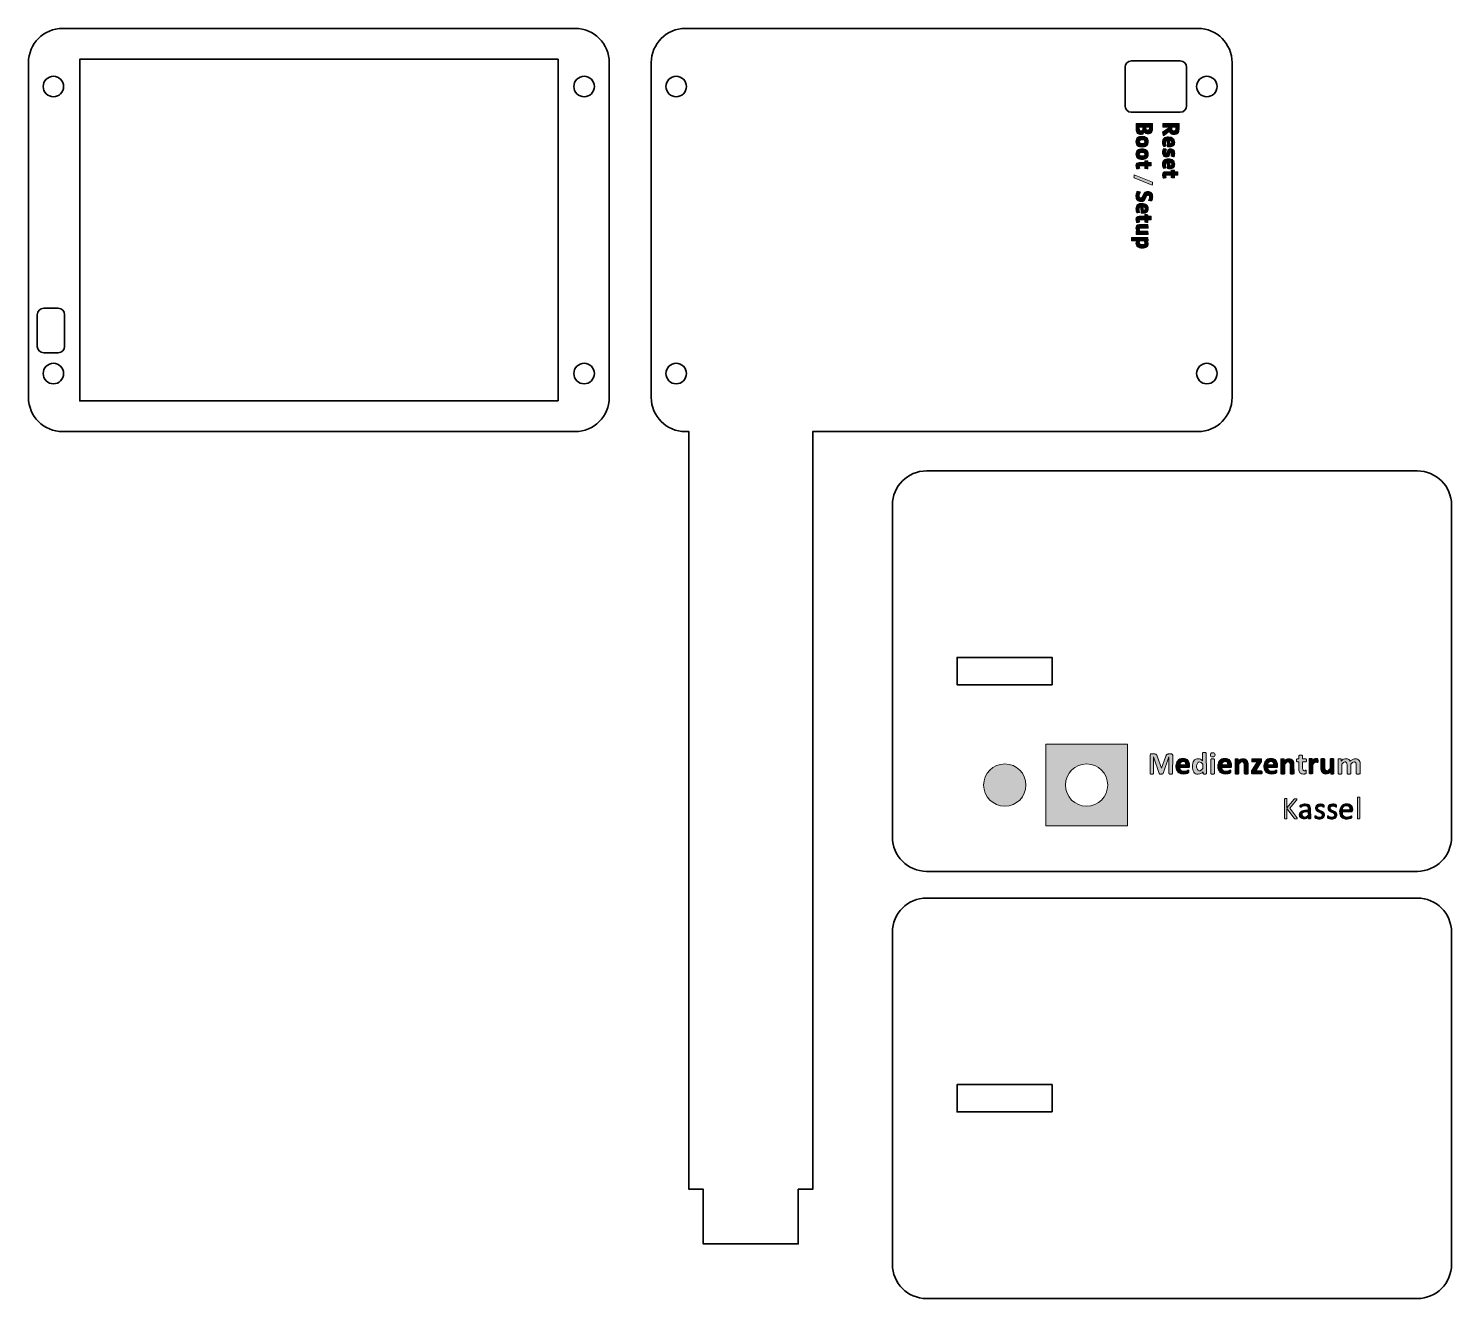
# Model space of a CAD drawing. Header units: millimetres. Extents: x 62 to 270, y -196 to -10.
import ezdxf

# ---------------------------------------------------------------- set-up
doc = ezdxf.new("R2010")
doc.units = ezdxf.units.MM
doc.header["$MEASUREMENT"] = 0
doc.layers.add('Ebene 1', color=7, linetype='Continuous', lineweight=0)

# ---------------------------------------------------------------- blocks, each defined once
blk = doc.blocks.new('Block_0')
at = {"layer": 'Ebene 1', "color": 250, "lineweight": 35, "true_color": 0x1d1d1b}
blk.add_lwpolyline([(139.69, -64.63), (69.69, -64.63), (69.69, -14.63), (139.69, -14.63)], close=True, dxfattribs=at)
for centre in [(65.84, -18.63), (143.5, -18.63), (65.84, -60.63), (143.5, -60.63)]:
    blk.add_circle(centre, 1.5, dxfattribs=at)
for points in [[(142.19, -69.13), (142.19, -69.13), (67.19, -69.13), (67.19, -69.13), (64.43, -69.13), (62.19, -66.89), (62.19, -64.13), (62.19, -64.13), (62.19, -15.13), (62.19, -15.13), (62.19, -12.37), (64.43, -10.13), (67.19, -10.13), (67.19, -10.13), (142.19, -10.13), (142.19, -10.13), (144.95, -10.13), (147.19, -12.37), (147.19, -15.13), (147.19, -15.13), (147.19, -64.13), (147.19, -64.13), (147.19, -66.89), (144.95, -69.13), (142.19, -69.13)], [(66.55, -57.58), (66.55, -57.58), (64.42, -57.58), (64.42, -57.58), (63.9, -57.58), (63.48, -57.17), (63.48, -56.65), (63.48, -56.65), (63.48, -52.02), (63.48, -52.02), (63.48, -51.5), (63.9, -51.08), (64.42, -51.08), (64.42, -51.08), (66.55, -51.08), (66.55, -51.08), (67.07, -51.08), (67.48, -51.5), (67.48, -52.02), (67.48, -52.02), (67.48, -56.65), (67.48, -56.65), (67.48, -57.17), (67.07, -57.58), (66.55, -57.58)]]:
    blk.add_open_spline(points, degree=3, knots=[0, 0, 0, 0, 1, 1, 1, 2, 2, 2, 3, 3, 3, 4, 4, 4, 5, 5, 5, 6, 6, 6, 7, 7, 7, 8, 8, 8, 8], dxfattribs=at)
blk = doc.blocks.new('Block_3')
at = {"layer": 'Ebene 1', "true_color": 0x1d1d1b, "transparency": 33554687}
h = blk.add_hatch(color=250, dxfattribs=at)
h.dxf.hatch_style = 2
edge = h.paths.add_edge_path()
edge.add_spline(control_points=[(225.73, -24.74), (225.73, -24.83), (225.75, -24.91), (225.78, -24.95), (225.82, -25), (225.89, -25.02), (225.99, -25.02), (226.04, -25.02), (226.08, -25.02), (226.11, -25), (226.15, -24.99), (226.17, -24.97), (226.19, -24.94), (226.21, -24.92), (226.22, -24.89), (226.23, -24.85), (226.23, -24.82), (226.24, -24.78), (226.24, -24.74), (226.24, -24.74), (226.24, -24.56), (226.24, -24.56), (226.24, -24.56), (225.73, -24.56), (225.73, -24.56), (225.73, -24.56), (225.73, -24.74), (225.73, -24.74)], knot_values=[0, 0, 0, 0, 1, 1, 1, 2, 2, 2, 3, 3, 3, 4, 4, 4, 5, 5, 5, 6, 6, 6, 7, 7, 7, 8, 8, 8, 9, 9, 9, 9], degree=3, periodic=0)
edge = h.paths.add_edge_path()
edge.add_spline(control_points=[(224.74, -24.77), (224.74, -24.88), (224.76, -24.97), (224.8, -25.02), (224.84, -25.08), (224.91, -25.11), (225.02, -25.11), (225.12, -25.11), (225.18, -25.08), (225.23, -25.03), (225.27, -24.98), (225.29, -24.89), (225.29, -24.77), (225.29, -24.77), (225.29, -24.56), (225.29, -24.56), (225.29, -24.56), (224.74, -24.56), (224.74, -24.56), (224.74, -24.56), (224.74, -24.77), (224.74, -24.77)], knot_values=[0, 0, 0, 0, 1, 1, 1, 2, 2, 2, 3, 3, 3, 4, 4, 4, 5, 5, 5, 6, 6, 6, 7, 7, 7, 7], degree=3, periodic=0)
edge = h.paths.add_edge_path()
edge.add_spline(control_points=[(226.68, -24.85), (226.68, -25.08), (226.63, -25.26), (226.52, -25.38), (226.42, -25.51), (226.26, -25.57), (226.04, -25.57), (225.93, -25.57), (225.83, -25.54), (225.73, -25.48), (225.64, -25.43), (225.56, -25.34), (225.52, -25.22), (225.52, -25.22), (225.51, -25.22), (225.51, -25.22), (225.5, -25.28), (225.47, -25.34), (225.44, -25.39), (225.41, -25.44), (225.37, -25.49), (225.32, -25.53), (225.27, -25.57), (225.22, -25.6), (225.16, -25.62), (225.1, -25.64), (225.03, -25.65), (224.96, -25.65), (224.85, -25.65), (224.76, -25.64), (224.68, -25.61), (224.6, -25.58), (224.53, -25.54), (224.47, -25.48), (224.41, -25.41), (224.37, -25.33), (224.34, -25.23), (224.31, -25.13), (224.3, -25), (224.3, -24.85), (224.3, -24.85), (224.3, -24.03), (224.3, -24.03), (224.3, -24.03), (226.68, -24.03), (226.68, -24.03), (226.68, -24.03), (226.68, -24.85), (226.68, -24.85)], knot_values=[0, 0, 0, 0, 1, 1, 1, 2, 2, 2, 3, 3, 3, 4, 4, 4, 5, 5, 5, 6, 6, 6, 7, 7, 7, 8, 8, 8, 9, 9, 9, 10, 10, 10, 11, 11, 11, 12, 12, 12, 13, 13, 13, 14, 14, 14, 15, 15, 15, 16, 16, 16, 16], degree=3, periodic=0)
h = blk.add_hatch(color=250, dxfattribs=at)
h.dxf.hatch_style = 2
edge = h.paths.add_edge_path()
edge.add_spline(control_points=[(229.51, -24.58), (229.51, -24.58), (229.51, -24.85), (229.51, -24.85), (229.51, -24.92), (229.54, -24.98), (229.59, -25.03), (229.64, -25.08), (229.71, -25.11), (229.81, -25.11), (229.91, -25.11), (229.98, -25.08), (230.03, -25.03), (230.08, -24.97), (230.11, -24.91), (230.11, -24.82), (230.11, -24.82), (230.11, -24.58), (230.11, -24.58), (230.11, -24.58), (229.51, -24.58), (229.51, -24.58)], knot_values=[0, 0, 0, 0, 1, 1, 1, 2, 2, 2, 3, 3, 3, 4, 4, 4, 5, 5, 5, 6, 6, 6, 7, 7, 7, 7], degree=3, periodic=0)
edge = h.paths.add_edge_path()
edge.add_spline(control_points=[(230.57, -24.88), (230.57, -24.99), (230.55, -25.1), (230.53, -25.2), (230.5, -25.29), (230.46, -25.38), (230.4, -25.45), (230.34, -25.51), (230.27, -25.57), (230.18, -25.61), (230.08, -25.65), (229.97, -25.67), (229.84, -25.67), (229.75, -25.67), (229.67, -25.65), (229.59, -25.63), (229.51, -25.61), (229.44, -25.57), (229.38, -25.53), (229.32, -25.49), (229.27, -25.45), (229.23, -25.39), (229.19, -25.34), (229.16, -25.28), (229.14, -25.22), (229.14, -25.22), (228.31, -25.85), (228.31, -25.85), (228.29, -25.82), (228.28, -25.79), (228.26, -25.74), (228.24, -25.7), (228.22, -25.66), (228.21, -25.61), (228.19, -25.56), (228.18, -25.5), (228.17, -25.45), (228.16, -25.39), (228.16, -25.34), (228.15, -25.29), (228.15, -25.29), (229.05, -24.68), (229.05, -24.68), (229.05, -24.68), (229.05, -24.58), (229.05, -24.58), (229.05, -24.58), (228.21, -24.58), (228.21, -24.58), (228.2, -24.53), (228.19, -24.47), (228.18, -24.4), (228.17, -24.34), (228.17, -24.26), (228.17, -24.16), (228.17, -24.14), (228.17, -24.12), (228.17, -24.09), (228.17, -24.07), (228.17, -24.05), (228.17, -24.03), (228.17, -24.03), (230.57, -24.03), (230.57, -24.03), (230.57, -24.03), (230.57, -24.88), (230.57, -24.88)], knot_values=[0, 0, 0, 0, 1, 1, 1, 2, 2, 2, 3, 3, 3, 4, 4, 4, 5, 5, 5, 6, 6, 6, 7, 7, 7, 8, 8, 8, 9, 9, 9, 10, 10, 10, 11, 11, 11, 12, 12, 12, 13, 13, 13, 14, 14, 14, 15, 15, 15, 16, 16, 16, 17, 17, 17, 18, 18, 18, 19, 19, 19, 20, 20, 20, 21, 21, 21, 22, 22, 22, 22], degree=3, periodic=0)
h = blk.add_hatch(color=250, dxfattribs=at)
h.dxf.hatch_style = 2
edge = h.paths.add_edge_path()
edge.add_spline(control_points=[(224.75, -26.7), (224.75, -26.75), (224.76, -26.8), (224.78, -26.83), (224.79, -26.87), (224.82, -26.89), (224.86, -26.91), (224.89, -26.93), (224.94, -26.94), (224.99, -26.95), (225.04, -26.96), (225.1, -26.96), (225.16, -26.96), (225.29, -26.96), (225.39, -26.95), (225.46, -26.91), (225.53, -26.88), (225.56, -26.81), (225.56, -26.7), (225.56, -26.59), (225.53, -26.52), (225.45, -26.48), (225.38, -26.45), (225.29, -26.43), (225.16, -26.43), (225.1, -26.43), (225.04, -26.43), (224.99, -26.44), (224.94, -26.45), (224.89, -26.46), (224.86, -26.48), (224.82, -26.5), (224.79, -26.53), (224.78, -26.57), (224.76, -26.6), (224.75, -26.64), (224.75, -26.7)], knot_values=[0, 0, 0, 0, 1, 1, 1, 2, 2, 2, 3, 3, 3, 4, 4, 4, 5, 5, 5, 6, 6, 6, 7, 7, 7, 8, 8, 8, 9, 9, 9, 10, 10, 10, 11, 11, 11, 12, 12, 12, 12], degree=3, periodic=0)
edge = h.paths.add_edge_path()
edge.add_spline(control_points=[(226.05, -26.7), (226.05, -26.83), (226.03, -26.95), (225.98, -27.05), (225.94, -27.15), (225.88, -27.23), (225.8, -27.3), (225.72, -27.36), (225.63, -27.41), (225.52, -27.44), (225.41, -27.47), (225.29, -27.48), (225.15, -27.48), (225.02, -27.48), (224.9, -27.47), (224.79, -27.44), (224.68, -27.41), (224.59, -27.37), (224.51, -27.3), (224.43, -27.24), (224.37, -27.16), (224.33, -27.06), (224.28, -26.96), (224.26, -26.84), (224.26, -26.7), (224.26, -26.56), (224.28, -26.43), (224.33, -26.33), (224.37, -26.23), (224.43, -26.15), (224.51, -26.09), (224.59, -26.03), (224.68, -25.98), (224.79, -25.95), (224.9, -25.93), (225.02, -25.91), (225.15, -25.91), (225.29, -25.91), (225.41, -25.93), (225.52, -25.96), (225.63, -25.99), (225.72, -26.03), (225.8, -26.1), (225.88, -26.16), (225.94, -26.24), (225.98, -26.34), (226.03, -26.44), (226.05, -26.56), (226.05, -26.7)], knot_values=[0, 0, 0, 0, 1, 1, 1, 2, 2, 2, 3, 3, 3, 4, 4, 4, 5, 5, 5, 6, 6, 6, 7, 7, 7, 8, 8, 8, 9, 9, 9, 10, 10, 10, 11, 11, 11, 12, 12, 12, 13, 13, 13, 14, 14, 14, 15, 15, 15, 16, 16, 16, 16], degree=3, periodic=0)
h = blk.add_hatch(color=250, dxfattribs=at)
h.dxf.hatch_style = 2
edge = h.paths.add_edge_path()
edge.add_spline(control_points=[(229.22, -27.01), (229.32, -27.01), (229.39, -26.99), (229.43, -26.95), (229.48, -26.92), (229.5, -26.86), (229.5, -26.78), (229.5, -26.73), (229.49, -26.68), (229.48, -26.65), (229.46, -26.62), (229.44, -26.59), (229.41, -26.57), (229.39, -26.54), (229.35, -26.53), (229.32, -26.52), (229.28, -26.51), (229.24, -26.5), (229.2, -26.5), (229.2, -26.5), (229.22, -27.01), (229.22, -27.01)], knot_values=[0, 0, 0, 0, 1, 1, 1, 2, 2, 2, 3, 3, 3, 4, 4, 4, 5, 5, 5, 6, 6, 6, 7, 7, 7, 7], degree=3, periodic=0)
edge = h.paths.add_edge_path()
edge.add_spline(control_points=[(229.22, -27.46), (229.14, -27.46), (229.08, -27.46), (229.02, -27.45), (228.96, -27.45), (228.92, -27.44), (228.88, -27.43), (228.88, -27.43), (228.85, -26.5), (228.85, -26.5), (228.82, -26.51), (228.79, -26.51), (228.76, -26.53), (228.73, -26.54), (228.7, -26.56), (228.68, -26.58), (228.65, -26.61), (228.63, -26.64), (228.61, -26.68), (228.6, -26.72), (228.59, -26.77), (228.59, -26.82), (228.59, -26.93), (228.6, -27.02), (228.63, -27.11), (228.66, -27.19), (228.68, -27.25), (228.7, -27.3), (228.69, -27.3), (228.68, -27.31), (228.65, -27.32), (228.62, -27.34), (228.59, -27.35), (228.55, -27.36), (228.52, -27.37), (228.48, -27.38), (228.44, -27.38), (228.39, -27.39), (228.35, -27.39), (228.31, -27.39), (228.31, -27.39), (228.28, -27.39), (228.28, -27.39), (228.25, -27.35), (228.23, -27.28), (228.19, -27.19), (228.16, -27.09), (228.14, -26.96), (228.14, -26.8), (228.14, -26.53), (228.22, -26.32), (228.37, -26.19), (228.52, -26.06), (228.74, -26), (229.04, -26), (229.16, -26), (229.28, -26.02), (229.39, -26.05), (229.5, -26.09), (229.6, -26.14), (229.68, -26.21), (229.76, -26.28), (229.82, -26.36), (229.86, -26.46), (229.91, -26.56), (229.93, -26.67), (229.93, -26.8), (229.93, -27.02), (229.87, -27.19), (229.74, -27.3), (229.61, -27.41), (229.43, -27.46), (229.22, -27.46)], knot_values=[0, 0, 0, 0, 1, 1, 1, 2, 2, 2, 3, 3, 3, 4, 4, 4, 5, 5, 5, 6, 6, 6, 7, 7, 7, 8, 8, 8, 9, 9, 9, 10, 10, 10, 11, 11, 11, 12, 12, 12, 13, 13, 13, 14, 14, 14, 15, 15, 15, 16, 16, 16, 17, 17, 17, 18, 18, 18, 19, 19, 19, 20, 20, 20, 21, 21, 21, 22, 22, 22, 23, 23, 23, 24, 24, 24, 24], degree=3, periodic=0)
h = blk.add_hatch(color=250, dxfattribs=at)
h.dxf.hatch_style = 2
edge = h.paths.add_edge_path()
edge.add_spline(control_points=[(224.75, -28.53), (224.75, -28.58), (224.76, -28.63), (224.78, -28.66), (224.79, -28.69), (224.82, -28.72), (224.86, -28.74), (224.89, -28.76), (224.94, -28.77), (224.99, -28.78), (225.04, -28.79), (225.1, -28.79), (225.16, -28.79), (225.29, -28.79), (225.39, -28.78), (225.46, -28.74), (225.53, -28.71), (225.56, -28.64), (225.56, -28.53), (225.56, -28.42), (225.53, -28.35), (225.45, -28.31), (225.38, -28.28), (225.29, -28.26), (225.16, -28.26), (225.1, -28.26), (225.04, -28.26), (224.99, -28.27), (224.94, -28.28), (224.89, -28.29), (224.86, -28.31), (224.82, -28.33), (224.79, -28.36), (224.78, -28.39), (224.76, -28.43), (224.75, -28.47), (224.75, -28.53)], knot_values=[0, 0, 0, 0, 1, 1, 1, 2, 2, 2, 3, 3, 3, 4, 4, 4, 5, 5, 5, 6, 6, 6, 7, 7, 7, 8, 8, 8, 9, 9, 9, 10, 10, 10, 11, 11, 11, 12, 12, 12, 12], degree=3, periodic=0)
edge = h.paths.add_edge_path()
edge.add_spline(control_points=[(226.05, -28.53), (226.05, -28.66), (226.03, -28.78), (225.98, -28.88), (225.94, -28.98), (225.88, -29.06), (225.8, -29.12), (225.72, -29.19), (225.63, -29.23), (225.52, -29.27), (225.41, -29.3), (225.29, -29.31), (225.15, -29.31), (225.02, -29.31), (224.9, -29.3), (224.79, -29.27), (224.68, -29.24), (224.59, -29.2), (224.51, -29.13), (224.43, -29.07), (224.37, -28.99), (224.33, -28.89), (224.28, -28.79), (224.26, -28.67), (224.26, -28.53), (224.26, -28.38), (224.28, -28.26), (224.33, -28.16), (224.37, -28.06), (224.43, -27.98), (224.51, -27.92), (224.59, -27.86), (224.68, -27.81), (224.79, -27.78), (224.9, -27.75), (225.02, -27.74), (225.15, -27.74), (225.29, -27.74), (225.41, -27.76), (225.52, -27.79), (225.63, -27.82), (225.72, -27.86), (225.8, -27.93), (225.88, -27.99), (225.94, -28.07), (225.98, -28.17), (226.03, -28.27), (226.05, -28.39), (226.05, -28.53)], knot_values=[0, 0, 0, 0, 1, 1, 1, 2, 2, 2, 3, 3, 3, 4, 4, 4, 5, 5, 5, 6, 6, 6, 7, 7, 7, 8, 8, 8, 9, 9, 9, 10, 10, 10, 11, 11, 11, 12, 12, 12, 13, 13, 13, 14, 14, 14, 15, 15, 15, 16, 16, 16, 16], degree=3, periodic=0)
h = blk.add_hatch(color=250, dxfattribs=at)
h.dxf.hatch_style = 2
edge = h.paths.add_edge_path()
edge.add_spline(control_points=[(228.72, -27.83), (228.71, -27.85), (228.7, -27.89), (228.68, -27.93), (228.67, -27.96), (228.66, -28.01), (228.64, -28.05), (228.63, -28.09), (228.62, -28.13), (228.62, -28.18), (228.61, -28.22), (228.6, -28.26), (228.6, -28.3), (228.6, -28.39), (228.63, -28.43), (228.69, -28.43), (228.72, -28.43), (228.74, -28.42), (228.75, -28.41), (228.77, -28.39), (228.78, -28.35), (228.8, -28.3), (228.8, -28.3), (228.86, -28.11), (228.86, -28.11), (228.9, -27.98), (228.96, -27.88), (229.04, -27.82), (229.12, -27.77), (229.22, -27.74), (229.37, -27.74), (229.44, -27.74), (229.51, -27.75), (229.58, -27.78), (229.65, -27.81), (229.71, -27.85), (229.76, -27.91), (229.82, -27.96), (229.86, -28.03), (229.89, -28.11), (229.92, -28.2), (229.93, -28.3), (229.93, -28.41), (229.93, -28.52), (229.92, -28.62), (229.91, -28.7), (229.89, -28.78), (229.87, -28.85), (229.84, -28.91), (229.73, -28.9), (229.64, -28.89), (229.56, -28.87), (229.48, -28.85), (229.42, -28.83), (229.39, -28.8), (229.4, -28.79), (229.41, -28.76), (229.41, -28.73), (229.42, -28.7), (229.43, -28.67), (229.44, -28.63), (229.45, -28.6), (229.46, -28.56), (229.46, -28.52), (229.47, -28.48), (229.47, -28.45), (229.47, -28.41), (229.47, -28.35), (229.46, -28.31), (229.45, -28.28), (229.43, -28.26), (229.41, -28.25), (229.38, -28.25), (229.35, -28.25), (229.33, -28.26), (229.32, -28.27), (229.3, -28.29), (229.29, -28.32), (229.27, -28.37), (229.27, -28.37), (229.21, -28.58), (229.21, -28.58), (229.16, -28.72), (229.1, -28.82), (229.03, -28.87), (228.95, -28.92), (228.85, -28.94), (228.73, -28.94), (228.65, -28.94), (228.57, -28.93), (228.5, -28.9), (228.43, -28.87), (228.37, -28.83), (228.31, -28.77), (228.26, -28.72), (228.22, -28.65), (228.19, -28.57), (228.16, -28.48), (228.14, -28.39), (228.14, -28.28), (228.14, -28.14), (228.16, -28.02), (228.19, -27.92), (228.22, -27.83), (228.25, -27.75), (228.28, -27.71), (228.4, -27.72), (228.5, -27.74), (228.57, -27.76), (228.63, -27.78), (228.69, -27.81), (228.72, -27.83)], knot_values=[0, 0, 0, 0, 1, 1, 1, 2, 2, 2, 3, 3, 3, 4, 4, 4, 5, 5, 5, 6, 6, 6, 7, 7, 7, 8, 8, 8, 9, 9, 9, 10, 10, 10, 11, 11, 11, 12, 12, 12, 13, 13, 13, 14, 14, 14, 15, 15, 15, 16, 16, 16, 17, 17, 17, 18, 18, 18, 19, 19, 19, 20, 20, 20, 21, 21, 21, 22, 22, 22, 23, 23, 23, 24, 24, 24, 25, 25, 25, 26, 26, 26, 27, 27, 27, 28, 28, 28, 29, 29, 29, 30, 30, 30, 31, 31, 31, 32, 32, 32, 33, 33, 33, 34, 34, 34, 35, 35, 35, 36, 36, 36, 37, 37, 37, 37], degree=3, periodic=0)
h = blk.add_hatch(color=250, dxfattribs=at)
h.dxf.hatch_style = 2
edge = h.paths.add_edge_path()
edge.add_spline(control_points=[(225.55, -30.25), (225.55, -30.25), (224.89, -30.25), (224.89, -30.25), (224.84, -30.25), (224.81, -30.26), (224.78, -30.27), (224.76, -30.29), (224.75, -30.31), (224.75, -30.35), (224.75, -30.43), (224.77, -30.51), (224.82, -30.59), (224.78, -30.61), (224.72, -30.63), (224.65, -30.65), (224.58, -30.67), (224.48, -30.68), (224.36, -30.68), (224.33, -30.62), (224.31, -30.54), (224.29, -30.46), (224.27, -30.37), (224.26, -30.28), (224.26, -30.2), (224.26, -30.05), (224.3, -29.94), (224.37, -29.86), (224.45, -29.78), (224.57, -29.74), (224.75, -29.74), (224.75, -29.74), (225.55, -29.74), (225.55, -29.74), (225.55, -29.74), (225.55, -29.51), (225.55, -29.51), (225.56, -29.51), (225.58, -29.5), (225.6, -29.5), (225.61, -29.5), (225.63, -29.5), (225.65, -29.5), (225.72, -29.5), (225.78, -29.5), (225.84, -29.51), (225.91, -29.52), (225.97, -29.53), (226.01, -29.54), (226.01, -29.54), (226.01, -29.74), (226.01, -29.74), (226.01, -29.74), (226.47, -29.74), (226.47, -29.74), (226.48, -29.79), (226.49, -29.85), (226.5, -29.91), (226.51, -29.97), (226.51, -30.04), (226.51, -30.13), (226.51, -30.15), (226.51, -30.18), (226.51, -30.2), (226.51, -30.22), (226.51, -30.24), (226.5, -30.25), (226.5, -30.25), (226.01, -30.25), (226.01, -30.25), (226.01, -30.25), (226.01, -30.64), (226.01, -30.64), (226, -30.64), (225.98, -30.64), (225.97, -30.65), (225.95, -30.65), (225.93, -30.65), (225.9, -30.65), (225.84, -30.65), (225.78, -30.64), (225.71, -30.64), (225.65, -30.63), (225.59, -30.62), (225.55, -30.61), (225.55, -30.61), (225.55, -30.25), (225.55, -30.25)], knot_values=[0, 0, 0, 0, 1, 1, 1, 2, 2, 2, 3, 3, 3, 4, 4, 4, 5, 5, 5, 6, 6, 6, 7, 7, 7, 8, 8, 8, 9, 9, 9, 10, 10, 10, 11, 11, 11, 12, 12, 12, 13, 13, 13, 14, 14, 14, 15, 15, 15, 16, 16, 16, 17, 17, 17, 18, 18, 18, 19, 19, 19, 20, 20, 20, 21, 21, 21, 22, 22, 22, 23, 23, 23, 24, 24, 24, 25, 25, 25, 26, 26, 26, 27, 27, 27, 28, 28, 28, 29, 29, 29, 29], degree=3, periodic=0)
h = blk.add_hatch(color=250, dxfattribs=at)
h.dxf.hatch_style = 2
edge = h.paths.add_edge_path()
edge.add_spline(control_points=[(229.22, -30.21), (229.32, -30.21), (229.39, -30.19), (229.43, -30.16), (229.48, -30.12), (229.5, -30.06), (229.5, -29.98), (229.5, -29.93), (229.49, -29.89), (229.48, -29.85), (229.46, -29.82), (229.44, -29.79), (229.41, -29.77), (229.39, -29.75), (229.35, -29.73), (229.32, -29.72), (229.28, -29.71), (229.24, -29.7), (229.2, -29.7), (229.2, -29.7), (229.22, -30.21), (229.22, -30.21)], knot_values=[0, 0, 0, 0, 1, 1, 1, 2, 2, 2, 3, 3, 3, 4, 4, 4, 5, 5, 5, 6, 6, 6, 7, 7, 7, 7], degree=3, periodic=0)
edge = h.paths.add_edge_path()
edge.add_spline(control_points=[(229.22, -30.66), (229.14, -30.66), (229.08, -30.66), (229.02, -30.65), (228.96, -30.65), (228.92, -30.64), (228.88, -30.63), (228.88, -30.63), (228.85, -29.71), (228.85, -29.71), (228.82, -29.71), (228.79, -29.72), (228.76, -29.73), (228.73, -29.74), (228.7, -29.76), (228.68, -29.78), (228.65, -29.81), (228.63, -29.84), (228.61, -29.88), (228.6, -29.92), (228.59, -29.97), (228.59, -30.03), (228.59, -30.13), (228.6, -30.23), (228.63, -30.31), (228.66, -30.39), (228.68, -30.45), (228.7, -30.5), (228.69, -30.5), (228.68, -30.51), (228.65, -30.53), (228.62, -30.54), (228.59, -30.55), (228.55, -30.56), (228.52, -30.57), (228.48, -30.58), (228.44, -30.58), (228.39, -30.59), (228.35, -30.6), (228.31, -30.6), (228.31, -30.6), (228.28, -30.6), (228.28, -30.6), (228.25, -30.55), (228.23, -30.48), (228.19, -30.39), (228.16, -30.29), (228.14, -30.16), (228.14, -30), (228.14, -29.73), (228.22, -29.52), (228.37, -29.39), (228.52, -29.27), (228.74, -29.2), (229.04, -29.2), (229.16, -29.2), (229.28, -29.22), (229.39, -29.25), (229.5, -29.29), (229.6, -29.34), (229.68, -29.41), (229.76, -29.48), (229.82, -29.56), (229.86, -29.66), (229.91, -29.76), (229.93, -29.87), (229.93, -30), (229.93, -30.22), (229.87, -30.39), (229.74, -30.5), (229.61, -30.61), (229.43, -30.66), (229.22, -30.66)], knot_values=[0, 0, 0, 0, 1, 1, 1, 2, 2, 2, 3, 3, 3, 4, 4, 4, 5, 5, 5, 6, 6, 6, 7, 7, 7, 8, 8, 8, 9, 9, 9, 10, 10, 10, 11, 11, 11, 12, 12, 12, 13, 13, 13, 14, 14, 14, 15, 15, 15, 16, 16, 16, 17, 17, 17, 18, 18, 18, 19, 19, 19, 20, 20, 20, 21, 21, 21, 22, 22, 22, 23, 23, 23, 24, 24, 24, 24], degree=3, periodic=0)
h = blk.add_hatch(color=250, dxfattribs=at)
h.dxf.hatch_style = 2
edge = h.paths.add_edge_path()
edge.add_spline(control_points=[(229.43, -31.6), (229.43, -31.6), (228.78, -31.6), (228.78, -31.6), (228.73, -31.6), (228.69, -31.61), (228.67, -31.62), (228.64, -31.64), (228.63, -31.66), (228.63, -31.7), (228.63, -31.78), (228.65, -31.86), (228.7, -31.94), (228.66, -31.96), (228.61, -31.98), (228.54, -32), (228.47, -32.02), (228.37, -32.03), (228.24, -32.03), (228.21, -31.97), (228.19, -31.89), (228.17, -31.81), (228.15, -31.72), (228.14, -31.63), (228.14, -31.55), (228.14, -31.4), (228.18, -31.29), (228.26, -31.21), (228.33, -31.13), (228.46, -31.09), (228.63, -31.09), (228.63, -31.09), (229.43, -31.09), (229.43, -31.09), (229.43, -31.09), (229.43, -30.86), (229.43, -30.86), (229.45, -30.86), (229.46, -30.85), (229.48, -30.85), (229.5, -30.85), (229.52, -30.85), (229.54, -30.85), (229.6, -30.85), (229.66, -30.85), (229.73, -30.86), (229.79, -30.87), (229.85, -30.88), (229.9, -30.89), (229.9, -30.89), (229.9, -31.09), (229.9, -31.09), (229.9, -31.09), (230.36, -31.09), (230.36, -31.09), (230.37, -31.14), (230.38, -31.2), (230.38, -31.26), (230.39, -31.32), (230.39, -31.39), (230.39, -31.48), (230.39, -31.5), (230.39, -31.53), (230.39, -31.55), (230.39, -31.57), (230.39, -31.59), (230.39, -31.6), (230.39, -31.6), (229.9, -31.6), (229.9, -31.6), (229.9, -31.6), (229.9, -31.99), (229.9, -31.99), (229.88, -31.99), (229.87, -31.99), (229.85, -32), (229.83, -32), (229.81, -32), (229.78, -32), (229.72, -32), (229.66, -31.99), (229.6, -31.99), (229.53, -31.98), (229.48, -31.97), (229.43, -31.96), (229.43, -31.96), (229.43, -31.6), (229.43, -31.6)], knot_values=[0, 0, 0, 0, 1, 1, 1, 2, 2, 2, 3, 3, 3, 4, 4, 4, 5, 5, 5, 6, 6, 6, 7, 7, 7, 8, 8, 8, 9, 9, 9, 10, 10, 10, 11, 11, 11, 12, 12, 12, 13, 13, 13, 14, 14, 14, 15, 15, 15, 16, 16, 16, 17, 17, 17, 18, 18, 18, 19, 19, 19, 20, 20, 20, 21, 21, 21, 22, 22, 22, 23, 23, 23, 24, 24, 24, 25, 25, 25, 26, 26, 26, 27, 27, 27, 28, 28, 28, 29, 29, 29, 29], degree=3, periodic=0)
h = blk.add_hatch(color=250, dxfattribs=at)
h.dxf.hatch_style = 2
edge = h.paths.add_edge_path()
edge.add_spline(control_points=[(226.68, -32.62), (226.68, -32.64), (226.69, -32.66), (226.69, -32.67), (226.69, -32.69), (226.69, -32.72), (226.69, -32.75), (226.69, -32.79), (226.69, -32.83), (226.68, -32.88), (226.67, -32.93), (226.66, -32.98), (226.65, -33.04), (226.65, -33.04), (223.99, -31.97), (223.99, -31.97), (223.98, -31.96), (223.98, -31.94), (223.98, -31.91), (223.97, -31.88), (223.97, -31.86), (223.97, -31.85), (223.97, -31.77), (223.98, -31.72), (223.99, -31.68), (224, -31.64), (224.01, -31.6), (224.02, -31.56), (224.02, -31.56), (226.68, -32.62), (226.68, -32.62)], knot_values=[0, 0, 0, 0, 1, 1, 1, 2, 2, 2, 3, 3, 3, 4, 4, 4, 5, 5, 5, 6, 6, 6, 7, 7, 7, 8, 8, 8, 9, 9, 9, 10, 10, 10, 10], degree=3, periodic=0)
h = blk.add_hatch(color=250, dxfattribs=at)
h.dxf.hatch_style = 2
edge = h.paths.add_edge_path()
edge.add_spline(control_points=[(224.44, -33.97), (224.49, -33.97), (224.53, -33.98), (224.58, -33.99), (224.63, -34), (224.68, -34.01), (224.72, -34.02), (224.77, -34.03), (224.81, -34.04), (224.84, -34.05), (224.87, -34.07), (224.9, -34.08), (224.92, -34.09), (224.87, -34.19), (224.83, -34.29), (224.79, -34.38), (224.76, -34.48), (224.74, -34.58), (224.74, -34.67), (224.74, -34.74), (224.76, -34.81), (224.8, -34.86), (224.85, -34.91), (224.91, -34.93), (225, -34.93), (225.06, -34.93), (225.11, -34.91), (225.14, -34.88), (225.18, -34.84), (225.2, -34.79), (225.23, -34.73), (225.23, -34.73), (225.32, -34.49), (225.32, -34.49), (225.34, -34.42), (225.38, -34.35), (225.41, -34.29), (225.45, -34.23), (225.5, -34.17), (225.55, -34.13), (225.6, -34.09), (225.66, -34.05), (225.73, -34.03), (225.8, -34.01), (225.88, -34), (225.98, -34), (226.2, -34), (226.38, -34.06), (226.52, -34.19), (226.65, -34.32), (226.71, -34.51), (226.71, -34.77), (226.71, -34.91), (226.7, -35.03), (226.67, -35.13), (226.65, -35.22), (226.62, -35.3), (226.6, -35.37), (226.55, -35.37), (226.51, -35.37), (226.46, -35.37), (226.41, -35.36), (226.36, -35.35), (226.32, -35.34), (226.27, -35.33), (226.23, -35.32), (226.19, -35.31), (226.16, -35.3), (226.13, -35.29), (226.11, -35.28), (226.15, -35.21), (226.18, -35.13), (226.21, -35.05), (226.23, -34.97), (226.25, -34.89), (226.25, -34.8), (226.25, -34.73), (226.23, -34.67), (226.19, -34.62), (226.15, -34.57), (226.09, -34.54), (226.01, -34.54), (225.95, -34.54), (225.9, -34.56), (225.86, -34.59), (225.82, -34.63), (225.78, -34.69), (225.75, -34.76), (225.75, -34.76), (225.67, -34.99), (225.67, -34.99), (225.64, -35.08), (225.6, -35.15), (225.56, -35.21), (225.53, -35.27), (225.48, -35.32), (225.43, -35.36), (225.38, -35.4), (225.32, -35.43), (225.25, -35.44), (225.18, -35.46), (225.1, -35.47), (225.01, -35.47), (224.89, -35.47), (224.78, -35.45), (224.69, -35.41), (224.6, -35.37), (224.52, -35.32), (224.46, -35.25), (224.4, -35.18), (224.35, -35.1), (224.31, -35), (224.28, -34.9), (224.26, -34.79), (224.26, -34.67), (224.26, -34.59), (224.27, -34.52), (224.28, -34.45), (224.29, -34.38), (224.31, -34.31), (224.32, -34.26), (224.34, -34.2), (224.36, -34.14), (224.38, -34.09), (224.4, -34.04), (224.42, -34), (224.44, -33.97)], knot_values=[0, 0, 0, 0, 1, 1, 1, 2, 2, 2, 3, 3, 3, 4, 4, 4, 5, 5, 5, 6, 6, 6, 7, 7, 7, 8, 8, 8, 9, 9, 9, 10, 10, 10, 11, 11, 11, 12, 12, 12, 13, 13, 13, 14, 14, 14, 15, 15, 15, 16, 16, 16, 17, 17, 17, 18, 18, 18, 19, 19, 19, 20, 20, 20, 21, 21, 21, 22, 22, 22, 23, 23, 23, 24, 24, 24, 25, 25, 25, 26, 26, 26, 27, 27, 27, 28, 28, 28, 29, 29, 29, 30, 30, 30, 31, 31, 31, 32, 32, 32, 33, 33, 33, 34, 34, 34, 35, 35, 35, 36, 36, 36, 37, 37, 37, 38, 38, 38, 39, 39, 39, 40, 40, 40, 41, 41, 41, 42, 42, 42, 42], degree=3, periodic=0)
h = blk.add_hatch(color=250, dxfattribs=at)
h.dxf.hatch_style = 2
edge = h.paths.add_edge_path()
edge.add_spline(control_points=[(225.34, -36.72), (225.43, -36.72), (225.5, -36.7), (225.55, -36.67), (225.59, -36.63), (225.62, -36.58), (225.62, -36.49), (225.62, -36.44), (225.61, -36.4), (225.59, -36.36), (225.58, -36.33), (225.55, -36.3), (225.53, -36.28), (225.5, -36.26), (225.47, -36.24), (225.43, -36.23), (225.4, -36.22), (225.36, -36.22), (225.32, -36.22), (225.32, -36.22), (225.34, -36.72), (225.34, -36.72)], knot_values=[0, 0, 0, 0, 1, 1, 1, 2, 2, 2, 3, 3, 3, 4, 4, 4, 5, 5, 5, 6, 6, 6, 7, 7, 7, 7], degree=3, periodic=0)
edge = h.paths.add_edge_path()
edge.add_spline(control_points=[(225.33, -37.18), (225.26, -37.18), (225.19, -37.17), (225.13, -37.17), (225.08, -37.16), (225.03, -37.15), (225, -37.14), (225, -37.14), (224.97, -36.22), (224.97, -36.22), (224.94, -36.22), (224.91, -36.23), (224.88, -36.24), (224.85, -36.25), (224.82, -36.27), (224.79, -36.3), (224.77, -36.32), (224.74, -36.35), (224.73, -36.39), (224.71, -36.43), (224.7, -36.48), (224.7, -36.54), (224.7, -36.64), (224.72, -36.74), (224.74, -36.82), (224.77, -36.9), (224.8, -36.97), (224.82, -37.01), (224.81, -37.02), (224.79, -37.03), (224.76, -37.04), (224.74, -37.05), (224.71, -37.06), (224.67, -37.07), (224.63, -37.08), (224.6, -37.09), (224.55, -37.1), (224.51, -37.1), (224.47, -37.11), (224.42, -37.11), (224.42, -37.11), (224.4, -37.11), (224.4, -37.11), (224.37, -37.07), (224.34, -37), (224.31, -36.9), (224.28, -36.8), (224.26, -36.68), (224.26, -36.52), (224.26, -36.24), (224.34, -36.04), (224.49, -35.91), (224.64, -35.78), (224.86, -35.71), (225.15, -35.71), (225.28, -35.71), (225.4, -35.73), (225.51, -35.77), (225.62, -35.8), (225.71, -35.85), (225.79, -35.92), (225.87, -35.99), (225.93, -36.08), (225.98, -36.17), (226.02, -36.27), (226.05, -36.39), (226.05, -36.51), (226.05, -36.74), (225.98, -36.9), (225.85, -37.01), (225.72, -37.12), (225.55, -37.18), (225.33, -37.18)], knot_values=[0, 0, 0, 0, 1, 1, 1, 2, 2, 2, 3, 3, 3, 4, 4, 4, 5, 5, 5, 6, 6, 6, 7, 7, 7, 8, 8, 8, 9, 9, 9, 10, 10, 10, 11, 11, 11, 12, 12, 12, 13, 13, 13, 14, 14, 14, 15, 15, 15, 16, 16, 16, 17, 17, 17, 18, 18, 18, 19, 19, 19, 20, 20, 20, 21, 21, 21, 22, 22, 22, 23, 23, 23, 24, 24, 24, 24], degree=3, periodic=0)
h = blk.add_hatch(color=250, dxfattribs=at)
h.dxf.hatch_style = 2
edge = h.paths.add_edge_path()
edge.add_spline(control_points=[(225.55, -38.12), (225.55, -38.12), (224.89, -38.12), (224.89, -38.12), (224.84, -38.12), (224.81, -38.12), (224.78, -38.14), (224.76, -38.15), (224.75, -38.18), (224.75, -38.22), (224.75, -38.29), (224.77, -38.37), (224.82, -38.45), (224.78, -38.47), (224.72, -38.49), (224.65, -38.51), (224.58, -38.53), (224.48, -38.54), (224.36, -38.54), (224.33, -38.48), (224.31, -38.41), (224.29, -38.32), (224.27, -38.23), (224.26, -38.15), (224.26, -38.06), (224.26, -37.91), (224.3, -37.8), (224.37, -37.72), (224.45, -37.64), (224.57, -37.6), (224.75, -37.6), (224.75, -37.6), (225.55, -37.6), (225.55, -37.6), (225.55, -37.6), (225.55, -37.37), (225.55, -37.37), (225.56, -37.37), (225.58, -37.37), (225.6, -37.37), (225.61, -37.36), (225.63, -37.36), (225.65, -37.36), (225.72, -37.36), (225.78, -37.37), (225.84, -37.37), (225.91, -37.38), (225.97, -37.39), (226.01, -37.4), (226.01, -37.4), (226.01, -37.6), (226.01, -37.6), (226.01, -37.6), (226.47, -37.6), (226.47, -37.6), (226.48, -37.65), (226.49, -37.71), (226.5, -37.77), (226.51, -37.83), (226.51, -37.9), (226.51, -37.99), (226.51, -38.02), (226.51, -38.04), (226.51, -38.06), (226.51, -38.08), (226.51, -38.1), (226.5, -38.12), (226.5, -38.12), (226.01, -38.12), (226.01, -38.12), (226.01, -38.12), (226.01, -38.5), (226.01, -38.5), (226, -38.51), (225.98, -38.51), (225.97, -38.51), (225.95, -38.51), (225.93, -38.51), (225.9, -38.51), (225.84, -38.51), (225.78, -38.51), (225.71, -38.5), (225.65, -38.49), (225.59, -38.49), (225.55, -38.47), (225.55, -38.47), (225.55, -38.12), (225.55, -38.12)], knot_values=[0, 0, 0, 0, 1, 1, 1, 2, 2, 2, 3, 3, 3, 4, 4, 4, 5, 5, 5, 6, 6, 6, 7, 7, 7, 8, 8, 8, 9, 9, 9, 10, 10, 10, 11, 11, 11, 12, 12, 12, 13, 13, 13, 14, 14, 14, 15, 15, 15, 16, 16, 16, 17, 17, 17, 18, 18, 18, 19, 19, 19, 20, 20, 20, 21, 21, 21, 22, 22, 22, 23, 23, 23, 24, 24, 24, 25, 25, 25, 26, 26, 26, 27, 27, 27, 28, 28, 28, 29, 29, 29, 29], degree=3, periodic=0)
h = blk.add_hatch(color=250, dxfattribs=at)
h.dxf.hatch_style = 2
edge = h.paths.add_edge_path()
edge.add_spline(control_points=[(224.99, -39.33), (224.89, -39.33), (224.83, -39.34), (224.8, -39.37), (224.77, -39.4), (224.75, -39.45), (224.75, -39.52), (224.75, -39.58), (224.76, -39.63), (224.79, -39.67), (224.82, -39.71), (224.87, -39.75), (224.94, -39.79), (224.94, -39.79), (225.99, -39.79), (225.99, -39.79), (226, -39.84), (226.01, -39.89), (226.02, -39.95), (226.02, -40.01), (226.03, -40.09), (226.03, -40.17), (226.03, -40.2), (226.03, -40.22), (226.03, -40.24), (226.03, -40.26), (226.02, -40.28), (226.02, -40.3), (226.02, -40.3), (224.32, -40.3), (224.32, -40.3), (224.31, -40.25), (224.3, -40.2), (224.29, -40.14), (224.29, -40.08), (224.28, -40.01), (224.28, -39.92), (224.28, -39.89), (224.28, -39.87), (224.28, -39.85), (224.29, -39.83), (224.29, -39.81), (224.29, -39.8), (224.29, -39.8), (224.53, -39.8), (224.53, -39.8), (224.5, -39.78), (224.47, -39.76), (224.44, -39.73), (224.41, -39.7), (224.38, -39.67), (224.35, -39.63), (224.33, -39.59), (224.3, -39.55), (224.29, -39.5), (224.27, -39.45), (224.26, -39.39), (224.26, -39.33), (224.26, -39.24), (224.27, -39.17), (224.29, -39.11), (224.31, -39.04), (224.35, -38.99), (224.4, -38.95), (224.45, -38.9), (224.52, -38.87), (224.6, -38.85), (224.69, -38.83), (224.79, -38.81), (224.92, -38.81), (224.92, -38.81), (225.99, -38.81), (225.99, -38.81), (226, -38.86), (226.01, -38.92), (226.02, -38.98), (226.02, -39.04), (226.03, -39.11), (226.03, -39.2), (226.03, -39.23), (226.03, -39.25), (226.03, -39.27), (226.03, -39.29), (226.02, -39.31), (226.02, -39.33), (226.02, -39.33), (224.99, -39.33), (224.99, -39.33)], knot_values=[0, 0, 0, 0, 1, 1, 1, 2, 2, 2, 3, 3, 3, 4, 4, 4, 5, 5, 5, 6, 6, 6, 7, 7, 7, 8, 8, 8, 9, 9, 9, 10, 10, 10, 11, 11, 11, 12, 12, 12, 13, 13, 13, 14, 14, 14, 15, 15, 15, 16, 16, 16, 17, 17, 17, 18, 18, 18, 19, 19, 19, 20, 20, 20, 21, 21, 21, 22, 22, 22, 23, 23, 23, 24, 24, 24, 25, 25, 25, 26, 26, 26, 27, 27, 27, 28, 28, 28, 29, 29, 29, 29], degree=3, periodic=0)
h = blk.add_hatch(color=250, dxfattribs=at)
h.dxf.hatch_style = 2
edge = h.paths.add_edge_path()
edge.add_spline(control_points=[(224.75, -41.43), (224.75, -41.5), (224.76, -41.55), (224.79, -41.6), (224.81, -41.64), (224.85, -41.67), (224.89, -41.7), (224.93, -41.72), (224.98, -41.74), (225.03, -41.75), (225.08, -41.76), (225.13, -41.76), (225.18, -41.76), (225.31, -41.76), (225.41, -41.74), (225.47, -41.7), (225.53, -41.66), (225.56, -41.6), (225.56, -41.5), (225.56, -41.45), (225.54, -41.39), (225.5, -41.34), (225.46, -41.28), (225.42, -41.24), (225.38, -41.21), (225.38, -41.21), (224.81, -41.21), (224.81, -41.21), (224.79, -41.24), (224.77, -41.27), (224.76, -41.3), (224.75, -41.32), (224.75, -41.37), (224.75, -41.43)], knot_values=[0, 0, 0, 0, 1, 1, 1, 2, 2, 2, 3, 3, 3, 4, 4, 4, 5, 5, 5, 6, 6, 6, 7, 7, 7, 8, 8, 8, 9, 9, 9, 10, 10, 10, 11, 11, 11, 11], degree=3, periodic=0)
edge = h.paths.add_edge_path()
edge.add_spline(control_points=[(225.99, -40.7), (226, -40.75), (226.01, -40.8), (226.02, -40.86), (226.02, -40.92), (226.03, -40.99), (226.03, -41.07), (226.03, -41.1), (226.03, -41.12), (226.03, -41.14), (226.03, -41.16), (226.02, -41.18), (226.02, -41.19), (226.02, -41.19), (225.8, -41.19), (225.8, -41.19), (225.88, -41.24), (225.94, -41.31), (225.98, -41.4), (226.03, -41.48), (226.05, -41.58), (226.05, -41.7), (226.05, -41.89), (225.97, -42.03), (225.82, -42.13), (225.67, -42.23), (225.46, -42.28), (225.2, -42.28), (225.05, -42.28), (224.91, -42.26), (224.79, -42.22), (224.68, -42.18), (224.58, -42.13), (224.5, -42.07), (224.42, -42), (224.36, -41.93), (224.32, -41.85), (224.28, -41.77), (224.26, -41.69), (224.26, -41.61), (224.26, -41.5), (224.28, -41.41), (224.31, -41.35), (224.34, -41.29), (224.38, -41.24), (224.43, -41.21), (224.43, -41.21), (223.63, -41.21), (223.63, -41.21), (223.62, -41.16), (223.61, -41.11), (223.6, -41.04), (223.6, -40.98), (223.59, -40.91), (223.59, -40.82), (223.59, -40.79), (223.59, -40.77), (223.6, -40.75), (223.6, -40.72), (223.6, -40.71), (223.6, -40.7), (223.6, -40.7), (225.99, -40.7), (225.99, -40.7)], knot_values=[0, 0, 0, 0, 1, 1, 1, 2, 2, 2, 3, 3, 3, 4, 4, 4, 5, 5, 5, 6, 6, 6, 7, 7, 7, 8, 8, 8, 9, 9, 9, 10, 10, 10, 11, 11, 11, 12, 12, 12, 13, 13, 13, 14, 14, 14, 15, 15, 15, 16, 16, 16, 17, 17, 17, 18, 18, 18, 19, 19, 19, 20, 20, 20, 21, 21, 21, 21], degree=3, periodic=0)
at = {"layer": 'Ebene 1'}
for points, knots in [([(226.68, -24.85), (226.68, -25.08), (226.63, -25.26), (226.52, -25.38), (226.42, -25.51), (226.26, -25.57), (226.04, -25.57), (225.93, -25.57), (225.83, -25.54), (225.73, -25.48), (225.64, -25.43), (225.56, -25.34), (225.52, -25.22), (225.52, -25.22), (225.51, -25.22), (225.51, -25.22), (225.5, -25.28), (225.47, -25.34), (225.44, -25.39), (225.41, -25.44), (225.37, -25.49), (225.32, -25.53), (225.27, -25.57), (225.22, -25.6), (225.16, -25.62), (225.1, -25.64), (225.03, -25.65), (224.96, -25.65), (224.85, -25.65), (224.76, -25.64), (224.68, -25.61), (224.6, -25.58), (224.53, -25.54), (224.47, -25.48), (224.41, -25.41), (224.37, -25.33), (224.34, -25.23), (224.31, -25.13), (224.3, -25), (224.3, -24.85), (224.3, -24.85), (224.3, -24.03), (224.3, -24.03), (224.3, -24.03), (226.68, -24.03), (226.68, -24.03), (226.68, -24.03), (226.68, -24.85), (226.68, -24.85)], [0, 0, 0, 0, 1, 1, 1, 2, 2, 2, 3, 3, 3, 4, 4, 4, 5, 5, 5, 6, 6, 6, 7, 7, 7, 8, 8, 8, 9, 9, 9, 10, 10, 10, 11, 11, 11, 12, 12, 12, 13, 13, 13, 14, 14, 14, 15, 15, 15, 16, 16, 16, 16]), ([(224.74, -24.77), (224.74, -24.88), (224.76, -24.97), (224.8, -25.02), (224.84, -25.08), (224.91, -25.11), (225.02, -25.11), (225.12, -25.11), (225.18, -25.08), (225.23, -25.03), (225.27, -24.98), (225.29, -24.89), (225.29, -24.77), (225.29, -24.77), (225.29, -24.56), (225.29, -24.56), (225.29, -24.56), (224.74, -24.56), (224.74, -24.56), (224.74, -24.56), (224.74, -24.77), (224.74, -24.77)], [0, 0, 0, 0, 1, 1, 1, 2, 2, 2, 3, 3, 3, 4, 4, 4, 5, 5, 5, 6, 6, 6, 7, 7, 7, 7]), ([(225.73, -24.74), (225.73, -24.83), (225.75, -24.91), (225.78, -24.95), (225.82, -25), (225.89, -25.02), (225.99, -25.02), (226.04, -25.02), (226.08, -25.02), (226.11, -25), (226.15, -24.99), (226.17, -24.97), (226.19, -24.94), (226.21, -24.92), (226.22, -24.89), (226.23, -24.85), (226.23, -24.82), (226.24, -24.78), (226.24, -24.74), (226.24, -24.74), (226.24, -24.56), (226.24, -24.56), (226.24, -24.56), (225.73, -24.56), (225.73, -24.56), (225.73, -24.56), (225.73, -24.74), (225.73, -24.74)], [0, 0, 0, 0, 1, 1, 1, 2, 2, 2, 3, 3, 3, 4, 4, 4, 5, 5, 5, 6, 6, 6, 7, 7, 7, 8, 8, 8, 9, 9, 9, 9]), ([(230.57, -24.88), (230.57, -24.99), (230.55, -25.1), (230.53, -25.2), (230.5, -25.29), (230.46, -25.38), (230.4, -25.45), (230.34, -25.51), (230.27, -25.57), (230.18, -25.61), (230.08, -25.65), (229.97, -25.67), (229.84, -25.67), (229.75, -25.67), (229.67, -25.65), (229.59, -25.63), (229.51, -25.61), (229.44, -25.57), (229.38, -25.53), (229.32, -25.49), (229.27, -25.45), (229.23, -25.39), (229.19, -25.34), (229.16, -25.28), (229.14, -25.22), (229.14, -25.22), (228.31, -25.85), (228.31, -25.85), (228.29, -25.82), (228.28, -25.79), (228.26, -25.74), (228.24, -25.7), (228.22, -25.66), (228.21, -25.61), (228.19, -25.56), (228.18, -25.5), (228.17, -25.45), (228.16, -25.39), (228.16, -25.34), (228.15, -25.29), (228.15, -25.29), (229.05, -24.68), (229.05, -24.68), (229.05, -24.68), (229.05, -24.58), (229.05, -24.58), (229.05, -24.58), (228.21, -24.58), (228.21, -24.58), (228.2, -24.53), (228.19, -24.47), (228.18, -24.4), (228.17, -24.34), (228.17, -24.26), (228.17, -24.16), (228.17, -24.14), (228.17, -24.12), (228.17, -24.09), (228.17, -24.07), (228.17, -24.05), (228.17, -24.03), (228.17, -24.03), (230.57, -24.03), (230.57, -24.03), (230.57, -24.03), (230.57, -24.88), (230.57, -24.88)], [0, 0, 0, 0, 1, 1, 1, 2, 2, 2, 3, 3, 3, 4, 4, 4, 5, 5, 5, 6, 6, 6, 7, 7, 7, 8, 8, 8, 9, 9, 9, 10, 10, 10, 11, 11, 11, 12, 12, 12, 13, 13, 13, 14, 14, 14, 15, 15, 15, 16, 16, 16, 17, 17, 17, 18, 18, 18, 19, 19, 19, 20, 20, 20, 21, 21, 21, 22, 22, 22, 22]), ([(229.51, -24.58), (229.51, -24.58), (229.51, -24.85), (229.51, -24.85), (229.51, -24.92), (229.54, -24.98), (229.59, -25.03), (229.64, -25.08), (229.71, -25.11), (229.81, -25.11), (229.91, -25.11), (229.98, -25.08), (230.03, -25.03), (230.08, -24.97), (230.11, -24.91), (230.11, -24.82), (230.11, -24.82), (230.11, -24.58), (230.11, -24.58), (230.11, -24.58), (229.51, -24.58), (229.51, -24.58)], [0, 0, 0, 0, 1, 1, 1, 2, 2, 2, 3, 3, 3, 4, 4, 4, 5, 5, 5, 6, 6, 6, 7, 7, 7, 7]), ([(226.05, -26.7), (226.05, -26.83), (226.03, -26.95), (225.98, -27.05), (225.94, -27.15), (225.88, -27.23), (225.8, -27.3), (225.72, -27.36), (225.63, -27.41), (225.52, -27.44), (225.41, -27.47), (225.29, -27.48), (225.15, -27.48), (225.02, -27.48), (224.9, -27.47), (224.79, -27.44), (224.68, -27.41), (224.59, -27.37), (224.51, -27.3), (224.43, -27.24), (224.37, -27.16), (224.33, -27.06), (224.28, -26.96), (224.26, -26.84), (224.26, -26.7), (224.26, -26.56), (224.28, -26.43), (224.33, -26.33), (224.37, -26.23), (224.43, -26.15), (224.51, -26.09), (224.59, -26.03), (224.68, -25.98), (224.79, -25.95), (224.9, -25.93), (225.02, -25.91), (225.15, -25.91), (225.29, -25.91), (225.41, -25.93), (225.52, -25.96), (225.63, -25.99), (225.72, -26.03), (225.8, -26.1), (225.88, -26.16), (225.94, -26.24), (225.98, -26.34), (226.03, -26.44), (226.05, -26.56), (226.05, -26.7)], [0, 0, 0, 0, 1, 1, 1, 2, 2, 2, 3, 3, 3, 4, 4, 4, 5, 5, 5, 6, 6, 6, 7, 7, 7, 8, 8, 8, 9, 9, 9, 10, 10, 10, 11, 11, 11, 12, 12, 12, 13, 13, 13, 14, 14, 14, 15, 15, 15, 16, 16, 16, 16]), ([(224.75, -26.7), (224.75, -26.75), (224.76, -26.8), (224.78, -26.83), (224.79, -26.87), (224.82, -26.89), (224.86, -26.91), (224.89, -26.93), (224.94, -26.94), (224.99, -26.95), (225.04, -26.96), (225.1, -26.96), (225.16, -26.96), (225.29, -26.96), (225.39, -26.95), (225.46, -26.91), (225.53, -26.88), (225.56, -26.81), (225.56, -26.7), (225.56, -26.59), (225.53, -26.52), (225.45, -26.48), (225.38, -26.45), (225.29, -26.43), (225.16, -26.43), (225.1, -26.43), (225.04, -26.43), (224.99, -26.44), (224.94, -26.45), (224.89, -26.46), (224.86, -26.48), (224.82, -26.5), (224.79, -26.53), (224.78, -26.57), (224.76, -26.6), (224.75, -26.64), (224.75, -26.7)], [0, 0, 0, 0, 1, 1, 1, 2, 2, 2, 3, 3, 3, 4, 4, 4, 5, 5, 5, 6, 6, 6, 7, 7, 7, 8, 8, 8, 9, 9, 9, 10, 10, 10, 11, 11, 11, 12, 12, 12, 12]), ([(229.22, -27.46), (229.14, -27.46), (229.08, -27.46), (229.02, -27.45), (228.96, -27.45), (228.92, -27.44), (228.88, -27.43), (228.88, -27.43), (228.85, -26.5), (228.85, -26.5), (228.82, -26.51), (228.79, -26.51), (228.76, -26.53), (228.73, -26.54), (228.7, -26.56), (228.68, -26.58), (228.65, -26.61), (228.63, -26.64), (228.61, -26.68), (228.6, -26.72), (228.59, -26.77), (228.59, -26.82), (228.59, -26.93), (228.6, -27.02), (228.63, -27.11), (228.66, -27.19), (228.68, -27.25), (228.7, -27.3), (228.69, -27.3), (228.68, -27.31), (228.65, -27.32), (228.62, -27.34), (228.59, -27.35), (228.55, -27.36), (228.52, -27.37), (228.48, -27.38), (228.44, -27.38), (228.39, -27.39), (228.35, -27.39), (228.31, -27.39), (228.31, -27.39), (228.28, -27.39), (228.28, -27.39), (228.25, -27.35), (228.23, -27.28), (228.19, -27.19), (228.16, -27.09), (228.14, -26.96), (228.14, -26.8), (228.14, -26.53), (228.22, -26.32), (228.37, -26.19), (228.52, -26.06), (228.74, -26), (229.04, -26), (229.16, -26), (229.28, -26.02), (229.39, -26.05), (229.5, -26.09), (229.6, -26.14), (229.68, -26.21), (229.76, -26.28), (229.82, -26.36), (229.86, -26.46), (229.91, -26.56), (229.93, -26.67), (229.93, -26.8), (229.93, -27.02), (229.87, -27.19), (229.74, -27.3), (229.61, -27.41), (229.43, -27.46), (229.22, -27.46)], [0, 0, 0, 0, 1, 1, 1, 2, 2, 2, 3, 3, 3, 4, 4, 4, 5, 5, 5, 6, 6, 6, 7, 7, 7, 8, 8, 8, 9, 9, 9, 10, 10, 10, 11, 11, 11, 12, 12, 12, 13, 13, 13, 14, 14, 14, 15, 15, 15, 16, 16, 16, 17, 17, 17, 18, 18, 18, 19, 19, 19, 20, 20, 20, 21, 21, 21, 22, 22, 22, 23, 23, 23, 24, 24, 24, 24]), ([(229.22, -27.01), (229.32, -27.01), (229.39, -26.99), (229.43, -26.95), (229.48, -26.92), (229.5, -26.86), (229.5, -26.78), (229.5, -26.73), (229.49, -26.68), (229.48, -26.65), (229.46, -26.62), (229.44, -26.59), (229.41, -26.57), (229.39, -26.54), (229.35, -26.53), (229.32, -26.52), (229.28, -26.51), (229.24, -26.5), (229.2, -26.5), (229.2, -26.5), (229.22, -27.01), (229.22, -27.01)], [0, 0, 0, 0, 1, 1, 1, 2, 2, 2, 3, 3, 3, 4, 4, 4, 5, 5, 5, 6, 6, 6, 7, 7, 7, 7]), ([(226.05, -28.53), (226.05, -28.66), (226.03, -28.78), (225.98, -28.88), (225.94, -28.98), (225.88, -29.06), (225.8, -29.12), (225.72, -29.19), (225.63, -29.23), (225.52, -29.27), (225.41, -29.3), (225.29, -29.31), (225.15, -29.31), (225.02, -29.31), (224.9, -29.3), (224.79, -29.27), (224.68, -29.24), (224.59, -29.2), (224.51, -29.13), (224.43, -29.07), (224.37, -28.99), (224.33, -28.89), (224.28, -28.79), (224.26, -28.67), (224.26, -28.53), (224.26, -28.38), (224.28, -28.26), (224.33, -28.16), (224.37, -28.06), (224.43, -27.98), (224.51, -27.92), (224.59, -27.86), (224.68, -27.81), (224.79, -27.78), (224.9, -27.75), (225.02, -27.74), (225.15, -27.74), (225.29, -27.74), (225.41, -27.76), (225.52, -27.79), (225.63, -27.82), (225.72, -27.86), (225.8, -27.93), (225.88, -27.99), (225.94, -28.07), (225.98, -28.17), (226.03, -28.27), (226.05, -28.39), (226.05, -28.53)], [0, 0, 0, 0, 1, 1, 1, 2, 2, 2, 3, 3, 3, 4, 4, 4, 5, 5, 5, 6, 6, 6, 7, 7, 7, 8, 8, 8, 9, 9, 9, 10, 10, 10, 11, 11, 11, 12, 12, 12, 13, 13, 13, 14, 14, 14, 15, 15, 15, 16, 16, 16, 16]), ([(224.75, -28.53), (224.75, -28.58), (224.76, -28.63), (224.78, -28.66), (224.79, -28.69), (224.82, -28.72), (224.86, -28.74), (224.89, -28.76), (224.94, -28.77), (224.99, -28.78), (225.04, -28.79), (225.1, -28.79), (225.16, -28.79), (225.29, -28.79), (225.39, -28.78), (225.46, -28.74), (225.53, -28.71), (225.56, -28.64), (225.56, -28.53), (225.56, -28.42), (225.53, -28.35), (225.45, -28.31), (225.38, -28.28), (225.29, -28.26), (225.16, -28.26), (225.1, -28.26), (225.04, -28.26), (224.99, -28.27), (224.94, -28.28), (224.89, -28.29), (224.86, -28.31), (224.82, -28.33), (224.79, -28.36), (224.78, -28.39), (224.76, -28.43), (224.75, -28.47), (224.75, -28.53)], [0, 0, 0, 0, 1, 1, 1, 2, 2, 2, 3, 3, 3, 4, 4, 4, 5, 5, 5, 6, 6, 6, 7, 7, 7, 8, 8, 8, 9, 9, 9, 10, 10, 10, 11, 11, 11, 12, 12, 12, 12]), ([(228.72, -27.83), (228.71, -27.85), (228.7, -27.89), (228.68, -27.93), (228.67, -27.96), (228.66, -28.01), (228.64, -28.05), (228.63, -28.09), (228.62, -28.13), (228.62, -28.18), (228.61, -28.22), (228.6, -28.26), (228.6, -28.3), (228.6, -28.39), (228.63, -28.43), (228.69, -28.43), (228.72, -28.43), (228.74, -28.42), (228.75, -28.41), (228.77, -28.39), (228.78, -28.35), (228.8, -28.3), (228.8, -28.3), (228.86, -28.11), (228.86, -28.11), (228.9, -27.98), (228.96, -27.88), (229.04, -27.82), (229.12, -27.77), (229.22, -27.74), (229.37, -27.74), (229.44, -27.74), (229.51, -27.75), (229.58, -27.78), (229.65, -27.81), (229.71, -27.85), (229.76, -27.91), (229.82, -27.96), (229.86, -28.03), (229.89, -28.11), (229.92, -28.2), (229.93, -28.3), (229.93, -28.41), (229.93, -28.52), (229.92, -28.62), (229.91, -28.7), (229.89, -28.78), (229.87, -28.85), (229.84, -28.91), (229.73, -28.9), (229.64, -28.89), (229.56, -28.87), (229.48, -28.85), (229.42, -28.83), (229.39, -28.8), (229.4, -28.79), (229.41, -28.76), (229.41, -28.73), (229.42, -28.7), (229.43, -28.67), (229.44, -28.63), (229.45, -28.6), (229.46, -28.56), (229.46, -28.52), (229.47, -28.48), (229.47, -28.45), (229.47, -28.41), (229.47, -28.35), (229.46, -28.31), (229.45, -28.28), (229.43, -28.26), (229.41, -28.25), (229.38, -28.25), (229.35, -28.25), (229.33, -28.26), (229.32, -28.27), (229.3, -28.29), (229.29, -28.32), (229.27, -28.37), (229.27, -28.37), (229.21, -28.58), (229.21, -28.58), (229.16, -28.72), (229.1, -28.82), (229.03, -28.87), (228.95, -28.92), (228.85, -28.94), (228.73, -28.94), (228.65, -28.94), (228.57, -28.93), (228.5, -28.9), (228.43, -28.87), (228.37, -28.83), (228.31, -28.77), (228.26, -28.72), (228.22, -28.65), (228.19, -28.57), (228.16, -28.48), (228.14, -28.39), (228.14, -28.28), (228.14, -28.14), (228.16, -28.02), (228.19, -27.92), (228.22, -27.83), (228.25, -27.75), (228.28, -27.71), (228.4, -27.72), (228.5, -27.74), (228.57, -27.76), (228.63, -27.78), (228.69, -27.81), (228.72, -27.83)], [0, 0, 0, 0, 1, 1, 1, 2, 2, 2, 3, 3, 3, 4, 4, 4, 5, 5, 5, 6, 6, 6, 7, 7, 7, 8, 8, 8, 9, 9, 9, 10, 10, 10, 11, 11, 11, 12, 12, 12, 13, 13, 13, 14, 14, 14, 15, 15, 15, 16, 16, 16, 17, 17, 17, 18, 18, 18, 19, 19, 19, 20, 20, 20, 21, 21, 21, 22, 22, 22, 23, 23, 23, 24, 24, 24, 25, 25, 25, 26, 26, 26, 27, 27, 27, 28, 28, 28, 29, 29, 29, 30, 30, 30, 31, 31, 31, 32, 32, 32, 33, 33, 33, 34, 34, 34, 35, 35, 35, 36, 36, 36, 37, 37, 37, 37]), ([(225.55, -30.25), (225.55, -30.25), (224.89, -30.25), (224.89, -30.25), (224.84, -30.25), (224.81, -30.26), (224.78, -30.27), (224.76, -30.29), (224.75, -30.31), (224.75, -30.35), (224.75, -30.43), (224.77, -30.51), (224.82, -30.59), (224.78, -30.61), (224.72, -30.63), (224.65, -30.65), (224.58, -30.67), (224.48, -30.68), (224.36, -30.68), (224.33, -30.62), (224.31, -30.54), (224.29, -30.46), (224.27, -30.37), (224.26, -30.28), (224.26, -30.2), (224.26, -30.05), (224.3, -29.94), (224.37, -29.86), (224.45, -29.78), (224.57, -29.74), (224.75, -29.74), (224.75, -29.74), (225.55, -29.74), (225.55, -29.74), (225.55, -29.74), (225.55, -29.51), (225.55, -29.51), (225.56, -29.51), (225.58, -29.5), (225.6, -29.5), (225.61, -29.5), (225.63, -29.5), (225.65, -29.5), (225.72, -29.5), (225.78, -29.5), (225.84, -29.51), (225.91, -29.52), (225.97, -29.53), (226.01, -29.54), (226.01, -29.54), (226.01, -29.74), (226.01, -29.74), (226.01, -29.74), (226.47, -29.74), (226.47, -29.74), (226.48, -29.79), (226.49, -29.85), (226.5, -29.91), (226.51, -29.97), (226.51, -30.04), (226.51, -30.13), (226.51, -30.15), (226.51, -30.18), (226.51, -30.2), (226.51, -30.22), (226.51, -30.24), (226.5, -30.25), (226.5, -30.25), (226.01, -30.25), (226.01, -30.25), (226.01, -30.25), (226.01, -30.64), (226.01, -30.64), (226, -30.64), (225.98, -30.64), (225.97, -30.65), (225.95, -30.65), (225.93, -30.65), (225.9, -30.65), (225.84, -30.65), (225.78, -30.64), (225.71, -30.64), (225.65, -30.63), (225.59, -30.62), (225.55, -30.61), (225.55, -30.61), (225.55, -30.25), (225.55, -30.25)], [0, 0, 0, 0, 1, 1, 1, 2, 2, 2, 3, 3, 3, 4, 4, 4, 5, 5, 5, 6, 6, 6, 7, 7, 7, 8, 8, 8, 9, 9, 9, 10, 10, 10, 11, 11, 11, 12, 12, 12, 13, 13, 13, 14, 14, 14, 15, 15, 15, 16, 16, 16, 17, 17, 17, 18, 18, 18, 19, 19, 19, 20, 20, 20, 21, 21, 21, 22, 22, 22, 23, 23, 23, 24, 24, 24, 25, 25, 25, 26, 26, 26, 27, 27, 27, 28, 28, 28, 29, 29, 29, 29]), ([(229.22, -30.66), (229.14, -30.66), (229.08, -30.66), (229.02, -30.65), (228.96, -30.65), (228.92, -30.64), (228.88, -30.63), (228.88, -30.63), (228.85, -29.71), (228.85, -29.71), (228.82, -29.71), (228.79, -29.72), (228.76, -29.73), (228.73, -29.74), (228.7, -29.76), (228.68, -29.78), (228.65, -29.81), (228.63, -29.84), (228.61, -29.88), (228.6, -29.92), (228.59, -29.97), (228.59, -30.03), (228.59, -30.13), (228.6, -30.23), (228.63, -30.31), (228.66, -30.39), (228.68, -30.45), (228.7, -30.5), (228.69, -30.5), (228.68, -30.51), (228.65, -30.53), (228.62, -30.54), (228.59, -30.55), (228.55, -30.56), (228.52, -30.57), (228.48, -30.58), (228.44, -30.58), (228.39, -30.59), (228.35, -30.6), (228.31, -30.6), (228.31, -30.6), (228.28, -30.6), (228.28, -30.6), (228.25, -30.55), (228.23, -30.48), (228.19, -30.39), (228.16, -30.29), (228.14, -30.16), (228.14, -30), (228.14, -29.73), (228.22, -29.52), (228.37, -29.39), (228.52, -29.27), (228.74, -29.2), (229.04, -29.2), (229.16, -29.2), (229.28, -29.22), (229.39, -29.25), (229.5, -29.29), (229.6, -29.34), (229.68, -29.41), (229.76, -29.48), (229.82, -29.56), (229.86, -29.66), (229.91, -29.76), (229.93, -29.87), (229.93, -30), (229.93, -30.22), (229.87, -30.39), (229.74, -30.5), (229.61, -30.61), (229.43, -30.66), (229.22, -30.66)], [0, 0, 0, 0, 1, 1, 1, 2, 2, 2, 3, 3, 3, 4, 4, 4, 5, 5, 5, 6, 6, 6, 7, 7, 7, 8, 8, 8, 9, 9, 9, 10, 10, 10, 11, 11, 11, 12, 12, 12, 13, 13, 13, 14, 14, 14, 15, 15, 15, 16, 16, 16, 17, 17, 17, 18, 18, 18, 19, 19, 19, 20, 20, 20, 21, 21, 21, 22, 22, 22, 23, 23, 23, 24, 24, 24, 24]), ([(229.43, -31.6), (229.43, -31.6), (228.78, -31.6), (228.78, -31.6), (228.73, -31.6), (228.69, -31.61), (228.67, -31.62), (228.64, -31.64), (228.63, -31.66), (228.63, -31.7), (228.63, -31.78), (228.65, -31.86), (228.7, -31.94), (228.66, -31.96), (228.61, -31.98), (228.54, -32), (228.47, -32.02), (228.37, -32.03), (228.24, -32.03), (228.21, -31.97), (228.19, -31.89), (228.17, -31.81), (228.15, -31.72), (228.14, -31.63), (228.14, -31.55), (228.14, -31.4), (228.18, -31.29), (228.26, -31.21), (228.33, -31.13), (228.46, -31.09), (228.63, -31.09), (228.63, -31.09), (229.43, -31.09), (229.43, -31.09), (229.43, -31.09), (229.43, -30.86), (229.43, -30.86), (229.45, -30.86), (229.46, -30.85), (229.48, -30.85), (229.5, -30.85), (229.52, -30.85), (229.54, -30.85), (229.6, -30.85), (229.66, -30.85), (229.73, -30.86), (229.79, -30.87), (229.85, -30.88), (229.9, -30.89), (229.9, -30.89), (229.9, -31.09), (229.9, -31.09), (229.9, -31.09), (230.36, -31.09), (230.36, -31.09), (230.37, -31.14), (230.38, -31.2), (230.38, -31.26), (230.39, -31.32), (230.39, -31.39), (230.39, -31.48), (230.39, -31.5), (230.39, -31.53), (230.39, -31.55), (230.39, -31.57), (230.39, -31.59), (230.39, -31.6), (230.39, -31.6), (229.9, -31.6), (229.9, -31.6), (229.9, -31.6), (229.9, -31.99), (229.9, -31.99), (229.88, -31.99), (229.87, -31.99), (229.85, -32), (229.83, -32), (229.81, -32), (229.78, -32), (229.72, -32), (229.66, -31.99), (229.6, -31.99), (229.53, -31.98), (229.48, -31.97), (229.43, -31.96), (229.43, -31.96), (229.43, -31.6), (229.43, -31.6)], [0, 0, 0, 0, 1, 1, 1, 2, 2, 2, 3, 3, 3, 4, 4, 4, 5, 5, 5, 6, 6, 6, 7, 7, 7, 8, 8, 8, 9, 9, 9, 10, 10, 10, 11, 11, 11, 12, 12, 12, 13, 13, 13, 14, 14, 14, 15, 15, 15, 16, 16, 16, 17, 17, 17, 18, 18, 18, 19, 19, 19, 20, 20, 20, 21, 21, 21, 22, 22, 22, 23, 23, 23, 24, 24, 24, 25, 25, 25, 26, 26, 26, 27, 27, 27, 28, 28, 28, 29, 29, 29, 29]), ([(229.22, -30.21), (229.32, -30.21), (229.39, -30.19), (229.43, -30.16), (229.48, -30.12), (229.5, -30.06), (229.5, -29.98), (229.5, -29.93), (229.49, -29.89), (229.48, -29.85), (229.46, -29.82), (229.44, -29.79), (229.41, -29.77), (229.39, -29.75), (229.35, -29.73), (229.32, -29.72), (229.28, -29.71), (229.24, -29.7), (229.2, -29.7), (229.2, -29.7), (229.22, -30.21), (229.22, -30.21)], [0, 0, 0, 0, 1, 1, 1, 2, 2, 2, 3, 3, 3, 4, 4, 4, 5, 5, 5, 6, 6, 6, 7, 7, 7, 7]), ([(226.68, -32.62), (226.68, -32.64), (226.69, -32.66), (226.69, -32.67), (226.69, -32.69), (226.69, -32.72), (226.69, -32.75), (226.69, -32.79), (226.69, -32.83), (226.68, -32.88), (226.67, -32.93), (226.66, -32.98), (226.65, -33.04), (226.65, -33.04), (223.99, -31.97), (223.99, -31.97), (223.98, -31.96), (223.98, -31.94), (223.98, -31.91), (223.97, -31.88), (223.97, -31.86), (223.97, -31.85), (223.97, -31.77), (223.98, -31.72), (223.99, -31.68), (224, -31.64), (224.01, -31.6), (224.02, -31.56), (224.02, -31.56), (226.68, -32.62), (226.68, -32.62)], [0, 0, 0, 0, 1, 1, 1, 2, 2, 2, 3, 3, 3, 4, 4, 4, 5, 5, 5, 6, 6, 6, 7, 7, 7, 8, 8, 8, 9, 9, 9, 10, 10, 10, 10]), ([(224.44, -33.97), (224.49, -33.97), (224.53, -33.98), (224.58, -33.99), (224.63, -34), (224.68, -34.01), (224.72, -34.02), (224.77, -34.03), (224.81, -34.04), (224.84, -34.05), (224.87, -34.07), (224.9, -34.08), (224.92, -34.09), (224.87, -34.19), (224.83, -34.29), (224.79, -34.38), (224.76, -34.48), (224.74, -34.58), (224.74, -34.67), (224.74, -34.74), (224.76, -34.81), (224.8, -34.86), (224.85, -34.91), (224.91, -34.93), (225, -34.93), (225.06, -34.93), (225.11, -34.91), (225.14, -34.88), (225.18, -34.84), (225.2, -34.79), (225.23, -34.73), (225.23, -34.73), (225.32, -34.49), (225.32, -34.49), (225.34, -34.42), (225.38, -34.35), (225.41, -34.29), (225.45, -34.23), (225.5, -34.17), (225.55, -34.13), (225.6, -34.09), (225.66, -34.05), (225.73, -34.03), (225.8, -34.01), (225.88, -34), (225.98, -34), (226.2, -34), (226.38, -34.06), (226.52, -34.19), (226.65, -34.32), (226.71, -34.51), (226.71, -34.77), (226.71, -34.91), (226.7, -35.03), (226.67, -35.13), (226.65, -35.22), (226.62, -35.3), (226.6, -35.37), (226.55, -35.37), (226.51, -35.37), (226.46, -35.37), (226.41, -35.36), (226.36, -35.35), (226.32, -35.34), (226.27, -35.33), (226.23, -35.32), (226.19, -35.31), (226.16, -35.3), (226.13, -35.29), (226.11, -35.28), (226.15, -35.21), (226.18, -35.13), (226.21, -35.05), (226.23, -34.97), (226.25, -34.89), (226.25, -34.8), (226.25, -34.73), (226.23, -34.67), (226.19, -34.62), (226.15, -34.57), (226.09, -34.54), (226.01, -34.54), (225.95, -34.54), (225.9, -34.56), (225.86, -34.59), (225.82, -34.63), (225.78, -34.69), (225.75, -34.76), (225.75, -34.76), (225.67, -34.99), (225.67, -34.99), (225.64, -35.08), (225.6, -35.15), (225.56, -35.21), (225.53, -35.27), (225.48, -35.32), (225.43, -35.36), (225.38, -35.4), (225.32, -35.43), (225.25, -35.44), (225.18, -35.46), (225.1, -35.47), (225.01, -35.47), (224.89, -35.47), (224.78, -35.45), (224.69, -35.41), (224.6, -35.37), (224.52, -35.32), (224.46, -35.25), (224.4, -35.18), (224.35, -35.1), (224.31, -35), (224.28, -34.9), (224.26, -34.79), (224.26, -34.67), (224.26, -34.59), (224.27, -34.52), (224.28, -34.45), (224.29, -34.38), (224.31, -34.31), (224.32, -34.26), (224.34, -34.2), (224.36, -34.14), (224.38, -34.09), (224.4, -34.04), (224.42, -34), (224.44, -33.97)], [0, 0, 0, 0, 1, 1, 1, 2, 2, 2, 3, 3, 3, 4, 4, 4, 5, 5, 5, 6, 6, 6, 7, 7, 7, 8, 8, 8, 9, 9, 9, 10, 10, 10, 11, 11, 11, 12, 12, 12, 13, 13, 13, 14, 14, 14, 15, 15, 15, 16, 16, 16, 17, 17, 17, 18, 18, 18, 19, 19, 19, 20, 20, 20, 21, 21, 21, 22, 22, 22, 23, 23, 23, 24, 24, 24, 25, 25, 25, 26, 26, 26, 27, 27, 27, 28, 28, 28, 29, 29, 29, 30, 30, 30, 31, 31, 31, 32, 32, 32, 33, 33, 33, 34, 34, 34, 35, 35, 35, 36, 36, 36, 37, 37, 37, 38, 38, 38, 39, 39, 39, 40, 40, 40, 41, 41, 41, 42, 42, 42, 42]), ([(225.33, -37.18), (225.26, -37.18), (225.19, -37.17), (225.13, -37.17), (225.08, -37.16), (225.03, -37.15), (225, -37.14), (225, -37.14), (224.97, -36.22), (224.97, -36.22), (224.94, -36.22), (224.91, -36.23), (224.88, -36.24), (224.85, -36.25), (224.82, -36.27), (224.79, -36.3), (224.77, -36.32), (224.74, -36.35), (224.73, -36.39), (224.71, -36.43), (224.7, -36.48), (224.7, -36.54), (224.7, -36.64), (224.72, -36.74), (224.74, -36.82), (224.77, -36.9), (224.8, -36.97), (224.82, -37.01), (224.81, -37.02), (224.79, -37.03), (224.76, -37.04), (224.74, -37.05), (224.71, -37.06), (224.67, -37.07), (224.63, -37.08), (224.6, -37.09), (224.55, -37.1), (224.51, -37.1), (224.47, -37.11), (224.42, -37.11), (224.42, -37.11), (224.4, -37.11), (224.4, -37.11), (224.37, -37.07), (224.34, -37), (224.31, -36.9), (224.28, -36.8), (224.26, -36.68), (224.26, -36.52), (224.26, -36.24), (224.34, -36.04), (224.49, -35.91), (224.64, -35.78), (224.86, -35.71), (225.15, -35.71), (225.28, -35.71), (225.4, -35.73), (225.51, -35.77), (225.62, -35.8), (225.71, -35.85), (225.79, -35.92), (225.87, -35.99), (225.93, -36.08), (225.98, -36.17), (226.02, -36.27), (226.05, -36.39), (226.05, -36.51), (226.05, -36.74), (225.98, -36.9), (225.85, -37.01), (225.72, -37.12), (225.55, -37.18), (225.33, -37.18)], [0, 0, 0, 0, 1, 1, 1, 2, 2, 2, 3, 3, 3, 4, 4, 4, 5, 5, 5, 6, 6, 6, 7, 7, 7, 8, 8, 8, 9, 9, 9, 10, 10, 10, 11, 11, 11, 12, 12, 12, 13, 13, 13, 14, 14, 14, 15, 15, 15, 16, 16, 16, 17, 17, 17, 18, 18, 18, 19, 19, 19, 20, 20, 20, 21, 21, 21, 22, 22, 22, 23, 23, 23, 24, 24, 24, 24]), ([(225.55, -38.12), (225.55, -38.12), (224.89, -38.12), (224.89, -38.12), (224.84, -38.12), (224.81, -38.12), (224.78, -38.14), (224.76, -38.15), (224.75, -38.18), (224.75, -38.22), (224.75, -38.29), (224.77, -38.37), (224.82, -38.45), (224.78, -38.47), (224.72, -38.49), (224.65, -38.51), (224.58, -38.53), (224.48, -38.54), (224.36, -38.54), (224.33, -38.48), (224.31, -38.41), (224.29, -38.32), (224.27, -38.23), (224.26, -38.15), (224.26, -38.06), (224.26, -37.91), (224.3, -37.8), (224.37, -37.72), (224.45, -37.64), (224.57, -37.6), (224.75, -37.6), (224.75, -37.6), (225.55, -37.6), (225.55, -37.6), (225.55, -37.6), (225.55, -37.37), (225.55, -37.37), (225.56, -37.37), (225.58, -37.37), (225.6, -37.37), (225.61, -37.36), (225.63, -37.36), (225.65, -37.36), (225.72, -37.36), (225.78, -37.37), (225.84, -37.37), (225.91, -37.38), (225.97, -37.39), (226.01, -37.4), (226.01, -37.4), (226.01, -37.6), (226.01, -37.6), (226.01, -37.6), (226.47, -37.6), (226.47, -37.6), (226.48, -37.65), (226.49, -37.71), (226.5, -37.77), (226.51, -37.83), (226.51, -37.9), (226.51, -37.99), (226.51, -38.02), (226.51, -38.04), (226.51, -38.06), (226.51, -38.08), (226.51, -38.1), (226.5, -38.12), (226.5, -38.12), (226.01, -38.12), (226.01, -38.12), (226.01, -38.12), (226.01, -38.5), (226.01, -38.5), (226, -38.51), (225.98, -38.51), (225.97, -38.51), (225.95, -38.51), (225.93, -38.51), (225.9, -38.51), (225.84, -38.51), (225.78, -38.51), (225.71, -38.5), (225.65, -38.49), (225.59, -38.49), (225.55, -38.47), (225.55, -38.47), (225.55, -38.12), (225.55, -38.12)], [0, 0, 0, 0, 1, 1, 1, 2, 2, 2, 3, 3, 3, 4, 4, 4, 5, 5, 5, 6, 6, 6, 7, 7, 7, 8, 8, 8, 9, 9, 9, 10, 10, 10, 11, 11, 11, 12, 12, 12, 13, 13, 13, 14, 14, 14, 15, 15, 15, 16, 16, 16, 17, 17, 17, 18, 18, 18, 19, 19, 19, 20, 20, 20, 21, 21, 21, 22, 22, 22, 23, 23, 23, 24, 24, 24, 25, 25, 25, 26, 26, 26, 27, 27, 27, 28, 28, 28, 29, 29, 29, 29]), ([(225.34, -36.72), (225.43, -36.72), (225.5, -36.7), (225.55, -36.67), (225.59, -36.63), (225.62, -36.58), (225.62, -36.49), (225.62, -36.44), (225.61, -36.4), (225.59, -36.36), (225.58, -36.33), (225.55, -36.3), (225.53, -36.28), (225.5, -36.26), (225.47, -36.24), (225.43, -36.23), (225.4, -36.22), (225.36, -36.22), (225.32, -36.22), (225.32, -36.22), (225.34, -36.72), (225.34, -36.72)], [0, 0, 0, 0, 1, 1, 1, 2, 2, 2, 3, 3, 3, 4, 4, 4, 5, 5, 5, 6, 6, 6, 7, 7, 7, 7]), ([(224.99, -39.33), (224.89, -39.33), (224.83, -39.34), (224.8, -39.37), (224.77, -39.4), (224.75, -39.45), (224.75, -39.52), (224.75, -39.58), (224.76, -39.63), (224.79, -39.67), (224.82, -39.71), (224.87, -39.75), (224.94, -39.79), (224.94, -39.79), (225.99, -39.79), (225.99, -39.79), (226, -39.84), (226.01, -39.89), (226.02, -39.95), (226.02, -40.01), (226.03, -40.09), (226.03, -40.17), (226.03, -40.2), (226.03, -40.22), (226.03, -40.24), (226.03, -40.26), (226.02, -40.28), (226.02, -40.3), (226.02, -40.3), (224.32, -40.3), (224.32, -40.3), (224.31, -40.25), (224.3, -40.2), (224.29, -40.14), (224.29, -40.08), (224.28, -40.01), (224.28, -39.92), (224.28, -39.89), (224.28, -39.87), (224.28, -39.85), (224.29, -39.83), (224.29, -39.81), (224.29, -39.8), (224.29, -39.8), (224.53, -39.8), (224.53, -39.8), (224.5, -39.78), (224.47, -39.76), (224.44, -39.73), (224.41, -39.7), (224.38, -39.67), (224.35, -39.63), (224.33, -39.59), (224.3, -39.55), (224.29, -39.5), (224.27, -39.45), (224.26, -39.39), (224.26, -39.33), (224.26, -39.24), (224.27, -39.17), (224.29, -39.11), (224.31, -39.04), (224.35, -38.99), (224.4, -38.95), (224.45, -38.9), (224.52, -38.87), (224.6, -38.85), (224.69, -38.83), (224.79, -38.81), (224.92, -38.81), (224.92, -38.81), (225.99, -38.81), (225.99, -38.81), (226, -38.86), (226.01, -38.92), (226.02, -38.98), (226.02, -39.04), (226.03, -39.11), (226.03, -39.2), (226.03, -39.23), (226.03, -39.25), (226.03, -39.27), (226.03, -39.29), (226.02, -39.31), (226.02, -39.33), (226.02, -39.33), (224.99, -39.33), (224.99, -39.33)], [0, 0, 0, 0, 1, 1, 1, 2, 2, 2, 3, 3, 3, 4, 4, 4, 5, 5, 5, 6, 6, 6, 7, 7, 7, 8, 8, 8, 9, 9, 9, 10, 10, 10, 11, 11, 11, 12, 12, 12, 13, 13, 13, 14, 14, 14, 15, 15, 15, 16, 16, 16, 17, 17, 17, 18, 18, 18, 19, 19, 19, 20, 20, 20, 21, 21, 21, 22, 22, 22, 23, 23, 23, 24, 24, 24, 25, 25, 25, 26, 26, 26, 27, 27, 27, 28, 28, 28, 29, 29, 29, 29]), ([(225.99, -40.7), (226, -40.75), (226.01, -40.8), (226.02, -40.86), (226.02, -40.92), (226.03, -40.99), (226.03, -41.07), (226.03, -41.1), (226.03, -41.12), (226.03, -41.14), (226.03, -41.16), (226.02, -41.18), (226.02, -41.19), (226.02, -41.19), (225.8, -41.19), (225.8, -41.19), (225.88, -41.24), (225.94, -41.31), (225.98, -41.4), (226.03, -41.48), (226.05, -41.58), (226.05, -41.7), (226.05, -41.89), (225.97, -42.03), (225.82, -42.13), (225.67, -42.23), (225.46, -42.28), (225.2, -42.28), (225.05, -42.28), (224.91, -42.26), (224.79, -42.22), (224.68, -42.18), (224.58, -42.13), (224.5, -42.07), (224.42, -42), (224.36, -41.93), (224.32, -41.85), (224.28, -41.77), (224.26, -41.69), (224.26, -41.61), (224.26, -41.5), (224.28, -41.41), (224.31, -41.35), (224.34, -41.29), (224.38, -41.24), (224.43, -41.21), (224.43, -41.21), (223.63, -41.21), (223.63, -41.21), (223.62, -41.16), (223.61, -41.11), (223.6, -41.04), (223.6, -40.98), (223.59, -40.91), (223.59, -40.82), (223.59, -40.79), (223.59, -40.77), (223.6, -40.75), (223.6, -40.72), (223.6, -40.71), (223.6, -40.7), (223.6, -40.7), (225.99, -40.7), (225.99, -40.7)], [0, 0, 0, 0, 1, 1, 1, 2, 2, 2, 3, 3, 3, 4, 4, 4, 5, 5, 5, 6, 6, 6, 7, 7, 7, 8, 8, 8, 9, 9, 9, 10, 10, 10, 11, 11, 11, 12, 12, 12, 13, 13, 13, 14, 14, 14, 15, 15, 15, 16, 16, 16, 17, 17, 17, 18, 18, 18, 19, 19, 19, 20, 20, 20, 21, 21, 21, 21]), ([(224.75, -41.43), (224.75, -41.5), (224.76, -41.55), (224.79, -41.6), (224.81, -41.64), (224.85, -41.67), (224.89, -41.7), (224.93, -41.72), (224.98, -41.74), (225.03, -41.75), (225.08, -41.76), (225.13, -41.76), (225.18, -41.76), (225.31, -41.76), (225.41, -41.74), (225.47, -41.7), (225.53, -41.66), (225.56, -41.6), (225.56, -41.5), (225.56, -41.45), (225.54, -41.39), (225.5, -41.34), (225.46, -41.28), (225.42, -41.24), (225.38, -41.21), (225.38, -41.21), (224.81, -41.21), (224.81, -41.21), (224.79, -41.24), (224.77, -41.27), (224.76, -41.3), (224.75, -41.32), (224.75, -41.37), (224.75, -41.43)], [0, 0, 0, 0, 1, 1, 1, 2, 2, 2, 3, 3, 3, 4, 4, 4, 5, 5, 5, 6, 6, 6, 7, 7, 7, 8, 8, 8, 9, 9, 9, 10, 10, 10, 11, 11, 11, 11])]:
    blk.add_open_spline(points, degree=3, knots=knots, dxfattribs=at)
blk = doc.blocks.new('Block_2')
at = {"layer": 'Ebene 1'}
blk.add_blockref('Block_3', (0, 0), dxfattribs=at)
blk = doc.blocks.new('Block_1')
at = {"layer": 'Ebene 1', "color": 250, "lineweight": 35, "true_color": 0x1d1d1b}
for centre in [(156.98, -18.63), (234.64, -18.63), (156.98, -60.63), (234.64, -60.63)]:
    blk.add_circle(centre, 1.5, dxfattribs=at)
for points, knots in [([(233.33, -10.13), (233.33, -10.13), (158.33, -10.13), (158.33, -10.13), (155.57, -10.13), (153.33, -12.37), (153.33, -15.13), (153.33, -15.13), (153.33, -64.13), (153.33, -64.13), (153.33, -66.89), (155.57, -69.13), (158.33, -69.13), (158.33, -69.13), (158.83, -69.13), (158.83, -69.13), (158.83, -69.13), (158.83, -180), (158.83, -180), (158.83, -180), (160.95, -180), (160.95, -180), (160.95, -180), (160.95, -188), (160.95, -188), (160.95, -188), (174.85, -188), (174.85, -188), (174.85, -188), (174.85, -180), (174.85, -180), (174.85, -180), (176.97, -180), (176.97, -180), (176.97, -180), (176.97, -69.13), (176.97, -69.13), (176.97, -69.13), (233.33, -69.13), (233.33, -69.13), (236.1, -69.13), (238.33, -66.89), (238.33, -64.13), (238.33, -64.13), (238.33, -15.13), (238.33, -15.13), (238.33, -12.37), (236.1, -10.13), (233.33, -10.13)], [0, 0, 0, 0, 1, 1, 1, 2, 2, 2, 3, 3, 3, 4, 4, 4, 5, 5, 5, 6, 6, 6, 7, 7, 7, 8, 8, 8, 9, 9, 9, 10, 10, 10, 11, 11, 11, 12, 12, 12, 13, 13, 13, 14, 14, 14, 15, 15, 15, 16, 16, 16, 16]), ([(230.74, -22.38), (230.74, -22.38), (223.6, -22.38), (223.6, -22.38), (223.09, -22.38), (222.67, -21.96), (222.67, -21.45), (222.67, -21.45), (222.67, -15.81), (222.67, -15.81), (222.67, -15.3), (223.09, -14.88), (223.6, -14.88), (223.6, -14.88), (230.74, -14.88), (230.74, -14.88), (231.25, -14.88), (231.67, -15.3), (231.67, -15.81), (231.67, -15.81), (231.67, -21.45), (231.67, -21.45), (231.67, -21.96), (231.25, -22.38), (230.74, -22.38)], [0, 0, 0, 0, 1, 1, 1, 2, 2, 2, 3, 3, 3, 4, 4, 4, 5, 5, 5, 6, 6, 6, 7, 7, 7, 8, 8, 8, 8])]:
    blk.add_open_spline(points, degree=3, knots=knots, dxfattribs=at)
at = {"layer": 'Ebene 1'}
blk.add_blockref('Block_2', (0, 0), dxfattribs=at)
blk = doc.blocks.new('Block_4')
at = {"layer": 'Ebene 1', "color": 250, "lineweight": 35, "true_color": 0x1d1d1b}
blk.add_lwpolyline([(211.99, -168.68), (198.08, -168.68), (198.08, -164.68), (211.99, -164.68)], close=True, dxfattribs=at)
blk.add_open_spline([(265.44, -195.98), (265.44, -195.98), (193.61, -195.98), (193.61, -195.98), (190.85, -195.98), (188.61, -193.74), (188.61, -190.98), (188.61, -190.98), (188.61, -142.38), (188.61, -142.38), (188.61, -139.62), (190.85, -137.38), (193.61, -137.38), (193.61, -137.38), (265.44, -137.38), (265.44, -137.38), (268.2, -137.38), (270.44, -139.62), (270.44, -142.38), (270.44, -142.38), (270.44, -190.98), (270.44, -190.98), (270.44, -193.74), (268.2, -195.98), (265.44, -195.98)], degree=3, knots=[0, 0, 0, 0, 1, 1, 1, 2, 2, 2, 3, 3, 3, 4, 4, 4, 5, 5, 5, 6, 6, 6, 7, 7, 7, 8, 8, 8, 8], dxfattribs=at)
blk = doc.blocks.new('Block_8')
at = {"layer": 'Ebene 1', "true_color": 0x1d1d1b, "transparency": 33554687}
h = blk.add_hatch(color=250, dxfattribs=at)
h.dxf.hatch_style = 2
edge = h.paths.add_edge_path()
edge.add_spline(control_points=[(229.63, -119.13), (229.63, -119.15), (229.63, -119.15), (229.63, -119.18), (229.63, -119.18), (229.61, -119.2), (229.58, -119.2), (229.55, -119.2), (229.53, -119.23), (229.5, -119.23), (229.48, -119.23), (229.42, -119.23), (229.37, -119.23), (229.32, -119.23), (229.27, -119.23), (229.24, -119.23), (229.22, -119.23), (229.19, -119.23), (229.16, -119.2), (229.14, -119.2), (229.14, -119.18), (229.11, -119.18), (229.11, -119.18), (229.09, -119.15), (229.09, -119.13), (229.09, -119.13), (229.09, -116.73), (229.09, -116.73), (229.09, -116.73), (229.09, -116.73), (229.09, -116.73), (229.09, -116.73), (228.23, -119.13), (228.23, -119.13), (228.23, -119.15), (228.2, -119.15), (228.2, -119.18), (228.17, -119.18), (228.17, -119.2), (228.15, -119.2), (228.12, -119.2), (228.1, -119.2), (228.07, -119.23), (228.04, -119.23), (227.99, -119.23), (227.94, -119.23), (227.89, -119.23), (227.84, -119.23), (227.81, -119.23), (227.78, -119.23), (227.73, -119.23), (227.73, -119.2), (227.71, -119.2), (227.68, -119.18), (227.68, -119.18), (227.65, -119.18), (227.65, -119.15), (227.65, -119.13), (227.65, -119.13), (226.85, -116.73), (226.85, -116.73), (226.85, -116.73), (226.85, -116.73), (226.85, -116.73), (226.85, -116.73), (226.85, -119.13), (226.85, -119.13), (226.85, -119.15), (226.85, -119.15), (226.85, -119.18), (226.85, -119.18), (226.82, -119.2), (226.8, -119.2), (226.77, -119.2), (226.74, -119.23), (226.72, -119.23), (226.69, -119.23), (226.64, -119.23), (226.59, -119.23), (226.54, -119.23), (226.48, -119.23), (226.46, -119.23), (226.43, -119.23), (226.38, -119.23), (226.38, -119.2), (226.35, -119.2), (226.35, -119.18), (226.33, -119.18), (226.33, -119.18), (226.33, -119.15), (226.33, -119.13), (226.33, -119.13), (226.33, -116.52), (226.33, -116.52), (226.33, -116.45), (226.35, -116.39), (226.38, -116.34), (226.43, -116.29), (226.48, -116.29), (226.54, -116.29), (226.54, -116.29), (226.93, -116.29), (226.93, -116.29), (227, -116.29), (227.06, -116.29), (227.11, -116.32), (227.16, -116.32), (227.21, -116.34), (227.24, -116.37), (227.26, -116.39), (227.32, -116.42), (227.32, -116.47), (227.32, -116.52), (227.37, -116.58), (227.37, -116.63), (227.37, -116.63), (227.99, -118.37), (227.99, -118.37), (227.99, -118.37), (227.99, -118.37), (227.99, -118.37), (227.99, -118.37), (228.64, -116.63), (228.64, -116.63), (228.67, -116.58), (228.7, -116.52), (228.7, -116.47), (228.72, -116.42), (228.75, -116.39), (228.77, -116.37), (228.8, -116.34), (228.85, -116.32), (228.88, -116.32), (228.93, -116.32), (228.98, -116.29), (229.03, -116.29), (229.03, -116.29), (229.42, -116.29), (229.42, -116.29), (229.48, -116.29), (229.5, -116.29), (229.53, -116.32), (229.55, -116.34), (229.58, -116.34), (229.61, -116.37), (229.63, -116.39), (229.63, -116.42), (229.66, -116.45), (229.66, -116.47), (229.68, -116.5), (229.68, -116.55), (229.68, -116.55), (229.63, -119.13), (229.63, -119.13), (229.63, -119.13), (229.63, -119.13), (229.63, -119.13)], knot_values=[0, 0, 0, 0, 1, 1, 1, 2, 2, 2, 3, 3, 3, 4, 4, 4, 5, 5, 5, 6, 6, 6, 7, 7, 7, 8, 8, 8, 9, 9, 9, 10, 10, 10, 11, 11, 11, 12, 12, 12, 13, 13, 13, 14, 14, 14, 15, 15, 15, 16, 16, 16, 17, 17, 17, 18, 18, 18, 19, 19, 19, 20, 20, 20, 21, 21, 21, 22, 22, 22, 23, 23, 23, 24, 24, 24, 25, 25, 25, 26, 26, 26, 27, 27, 27, 28, 28, 28, 29, 29, 29, 30, 30, 30, 31, 31, 31, 32, 32, 32, 33, 33, 33, 34, 34, 34, 35, 35, 35, 36, 36, 36, 37, 37, 37, 38, 38, 38, 39, 39, 39, 40, 40, 40, 41, 41, 41, 42, 42, 42, 43, 43, 43, 44, 44, 44, 45, 45, 45, 46, 46, 46, 47, 47, 47, 48, 48, 48, 49, 49, 49, 50, 50, 50, 51, 51, 51, 52, 52, 52, 52], degree=3, periodic=0)
h = blk.add_hatch(color=250, dxfattribs=at)
h.dxf.hatch_style = 2
edge = h.paths.add_edge_path()
edge.add_spline(control_points=[(234.03, -117.77), (233.95, -117.67), (233.87, -117.59), (233.8, -117.54), (233.72, -117.49), (233.64, -117.46), (233.56, -117.46), (233.48, -117.46), (233.43, -117.49), (233.38, -117.51), (233.33, -117.54), (233.27, -117.59), (233.25, -117.67), (233.22, -117.72), (233.2, -117.8), (233.17, -117.88), (233.14, -117.95), (233.14, -118.03), (233.14, -118.11), (233.14, -118.19), (233.14, -118.27), (233.17, -118.35), (233.2, -118.42), (233.2, -118.5), (233.25, -118.55), (233.27, -118.61), (233.33, -118.66), (233.38, -118.71), (233.43, -118.74), (233.48, -118.76), (233.56, -118.76), (233.61, -118.76), (233.64, -118.76), (233.67, -118.74), (233.69, -118.74), (233.74, -118.71), (233.77, -118.68), (233.8, -118.66), (233.85, -118.63), (233.9, -118.58), (233.95, -118.53), (233.98, -118.48), (234.03, -118.42), (234.03, -118.42), (234.03, -117.77), (234.03, -117.77), (234.03, -117.77), (234.03, -117.77), (234.03, -117.77)], knot_values=[0, 0, 0, 0, 1, 1, 1, 2, 2, 2, 3, 3, 3, 4, 4, 4, 5, 5, 5, 6, 6, 6, 7, 7, 7, 8, 8, 8, 9, 9, 9, 10, 10, 10, 11, 11, 11, 12, 12, 12, 13, 13, 13, 14, 14, 14, 15, 15, 15, 16, 16, 16, 16], degree=3, periodic=0)
edge = h.paths.add_edge_path()
edge.add_spline(control_points=[(234.58, -119.13), (234.58, -119.15), (234.58, -119.15), (234.58, -119.18), (234.58, -119.18), (234.55, -119.2), (234.55, -119.2), (234.52, -119.2), (234.5, -119.2), (234.47, -119.23), (234.45, -119.23), (234.39, -119.23), (234.37, -119.23), (234.32, -119.23), (234.29, -119.23), (234.24, -119.23), (234.19, -119.23), (234.19, -119.23), (234.16, -119.2), (234.13, -119.18), (234.13, -119.18), (234.11, -119.18), (234.11, -119.18), (234.11, -119.15), (234.11, -119.13), (234.11, -119.13), (234.11, -118.89), (234.11, -118.89), (234, -119), (233.9, -119.1), (233.77, -119.15), (233.67, -119.2), (233.54, -119.26), (233.38, -119.26), (233.22, -119.26), (233.09, -119.23), (232.99, -119.18), (232.88, -119.13), (232.81, -119.05), (232.73, -118.94), (232.65, -118.84), (232.62, -118.74), (232.57, -118.58), (232.55, -118.45), (232.52, -118.29), (232.52, -118.16), (232.52, -117.98), (232.55, -117.82), (232.57, -117.67), (232.6, -117.51), (232.68, -117.41), (232.73, -117.3), (232.81, -117.2), (232.88, -117.12), (233.01, -117.07), (233.12, -117.02), (233.25, -116.99), (233.41, -116.99), (233.51, -116.99), (233.61, -117.02), (233.72, -117.07), (233.82, -117.12), (233.9, -117.17), (234, -117.28), (234, -117.28), (234, -116.19), (234, -116.19), (234, -116.16), (234, -116.16), (234, -116.13), (234, -116.13), (234.03, -116.11), (234.06, -116.11), (234.08, -116.11), (234.11, -116.08), (234.13, -116.08), (234.16, -116.08), (234.21, -116.08), (234.26, -116.08), (234.32, -116.08), (234.37, -116.08), (234.39, -116.08), (234.42, -116.08), (234.45, -116.08), (234.47, -116.11), (234.5, -116.11), (234.5, -116.13), (234.52, -116.13), (234.52, -116.13), (234.55, -116.16), (234.55, -116.19), (234.55, -116.19), (234.58, -119.13), (234.58, -119.13), (234.58, -119.13), (234.58, -119.13), (234.58, -119.13)], knot_values=[0, 0, 0, 0, 1, 1, 1, 2, 2, 2, 3, 3, 3, 4, 4, 4, 5, 5, 5, 6, 6, 6, 7, 7, 7, 8, 8, 8, 9, 9, 9, 10, 10, 10, 11, 11, 11, 12, 12, 12, 13, 13, 13, 14, 14, 14, 15, 15, 15, 16, 16, 16, 17, 17, 17, 18, 18, 18, 19, 19, 19, 20, 20, 20, 21, 21, 21, 22, 22, 22, 23, 23, 23, 24, 24, 24, 25, 25, 25, 26, 26, 26, 27, 27, 27, 28, 28, 28, 29, 29, 29, 30, 30, 30, 31, 31, 31, 32, 32, 32, 32], degree=3, periodic=0)
h = blk.add_hatch(color=250, dxfattribs=at)
h.dxf.hatch_style = 2
edge = h.paths.add_edge_path()
edge.add_spline(control_points=[(235.83, -116.42), (235.83, -116.52), (235.8, -116.6), (235.75, -116.65), (235.69, -116.71), (235.62, -116.73), (235.49, -116.73), (235.36, -116.73), (235.28, -116.71), (235.23, -116.68), (235.17, -116.63), (235.15, -116.55), (235.15, -116.45), (235.15, -116.34), (235.17, -116.26), (235.23, -116.21), (235.28, -116.16), (235.36, -116.13), (235.49, -116.13), (235.62, -116.13), (235.69, -116.16), (235.75, -116.19), (235.8, -116.24), (235.83, -116.32), (235.83, -116.42), (235.83, -116.42), (235.83, -116.42), (235.83, -116.42)], knot_values=[0, 0, 0, 0, 1, 1, 1, 2, 2, 2, 3, 3, 3, 4, 4, 4, 5, 5, 5, 6, 6, 6, 7, 7, 7, 8, 8, 8, 9, 9, 9, 9], degree=3, periodic=0)
edge = h.paths.add_edge_path()
edge.add_spline(control_points=[(235.77, -119.13), (235.77, -119.15), (235.77, -119.15), (235.75, -119.18), (235.75, -119.18), (235.72, -119.2), (235.69, -119.2), (235.67, -119.2), (235.64, -119.23), (235.62, -119.23), (235.59, -119.23), (235.54, -119.23), (235.49, -119.23), (235.43, -119.23), (235.38, -119.23), (235.36, -119.23), (235.33, -119.23), (235.28, -119.23), (235.28, -119.2), (235.25, -119.2), (235.25, -119.18), (235.23, -119.18), (235.23, -119.18), (235.2, -119.15), (235.2, -119.13), (235.2, -119.13), (235.2, -117.12), (235.2, -117.12), (235.2, -117.1), (235.2, -117.1), (235.23, -117.07), (235.23, -117.07), (235.25, -117.04), (235.28, -117.04), (235.3, -117.04), (235.33, -117.02), (235.36, -117.02), (235.38, -117.02), (235.43, -117.02), (235.49, -117.02), (235.54, -117.02), (235.59, -117.02), (235.62, -117.02), (235.64, -117.02), (235.69, -117.02), (235.69, -117.04), (235.72, -117.04), (235.72, -117.07), (235.75, -117.07), (235.75, -117.07), (235.77, -117.1), (235.77, -117.12), (235.77, -117.12), (235.77, -119.13), (235.77, -119.13)], knot_values=[0, 0, 0, 0, 1, 1, 1, 2, 2, 2, 3, 3, 3, 4, 4, 4, 5, 5, 5, 6, 6, 6, 7, 7, 7, 8, 8, 8, 9, 9, 9, 10, 10, 10, 11, 11, 11, 12, 12, 12, 13, 13, 13, 14, 14, 14, 15, 15, 15, 16, 16, 16, 17, 17, 17, 18, 18, 18, 18], degree=3, periodic=0)
h = blk.add_hatch(color=250, dxfattribs=at)
h.dxf.hatch_style = 2
edge = h.paths.add_edge_path()
edge.add_spline(control_points=[(249.17, -118.92), (249.17, -119), (249.17, -119.05), (249.17, -119.07), (249.17, -119.1), (249.15, -119.13), (249.15, -119.15), (249.12, -119.18), (249.12, -119.18), (249.1, -119.18), (249.07, -119.18), (249.04, -119.2), (248.99, -119.2), (248.97, -119.2), (248.91, -119.23), (248.89, -119.23), (248.84, -119.23), (248.81, -119.23), (248.76, -119.23), (248.65, -119.23), (248.55, -119.2), (248.47, -119.18), (248.39, -119.15), (248.32, -119.1), (248.26, -119.05), (248.21, -119), (248.16, -118.92), (248.13, -118.81), (248.11, -118.74), (248.11, -118.61), (248.11, -118.5), (248.11, -118.5), (248.11, -117.46), (248.11, -117.46), (248.11, -117.46), (247.87, -117.46), (247.87, -117.46), (247.85, -117.46), (247.82, -117.43), (247.8, -117.41), (247.77, -117.38), (247.77, -117.3), (247.77, -117.23), (247.77, -117.17), (247.77, -117.15), (247.77, -117.12), (247.77, -117.1), (247.77, -117.07), (247.8, -117.04), (247.8, -117.02), (247.82, -117.02), (247.82, -117.02), (247.82, -117.02), (247.85, -117.02), (247.87, -117.02), (247.87, -117.02), (248.11, -117.02), (248.11, -117.02), (248.11, -117.02), (248.11, -116.58), (248.11, -116.58), (248.11, -116.55), (248.11, -116.55), (248.11, -116.52), (248.11, -116.52), (248.13, -116.5), (248.16, -116.5), (248.19, -116.5), (248.21, -116.47), (248.24, -116.47), (248.26, -116.47), (248.32, -116.47), (248.37, -116.47), (248.42, -116.47), (248.47, -116.47), (248.5, -116.47), (248.52, -116.47), (248.58, -116.47), (248.58, -116.5), (248.6, -116.5), (248.6, -116.52), (248.63, -116.52), (248.63, -116.52), (248.65, -116.55), (248.65, -116.58), (248.65, -116.58), (248.65, -117.02), (248.65, -117.02), (248.65, -117.02), (249.1, -117.02), (249.1, -117.02), (249.12, -117.02), (249.12, -117.02), (249.15, -117.02), (249.15, -117.02), (249.17, -117.04), (249.17, -117.04), (249.17, -117.07), (249.2, -117.1), (249.2, -117.12), (249.2, -117.15), (249.2, -117.2), (249.2, -117.23), (249.2, -117.3), (249.2, -117.36), (249.17, -117.41), (249.15, -117.43), (249.15, -117.46), (249.1, -117.46), (249.1, -117.46), (248.65, -117.46), (248.65, -117.46), (248.65, -117.46), (248.65, -118.4), (248.65, -118.4), (248.65, -118.5), (248.68, -118.58), (248.71, -118.66), (248.73, -118.71), (248.81, -118.74), (248.89, -118.74), (248.91, -118.74), (248.94, -118.74), (248.97, -118.74), (248.99, -118.74), (249.02, -118.74), (249.02, -118.71), (249.04, -118.71), (249.04, -118.71), (249.07, -118.68), (249.07, -118.68), (249.1, -118.68), (249.1, -118.68), (249.1, -118.68), (249.12, -118.68), (249.12, -118.68), (249.12, -118.68), (249.15, -118.71), (249.15, -118.71), (249.15, -118.74), (249.15, -118.74), (249.15, -118.76), (249.17, -118.84), (249.17, -118.87), (249.17, -118.92), (249.17, -118.92), (249.17, -118.92), (249.17, -118.92)], knot_values=[0, 0, 0, 0, 1, 1, 1, 2, 2, 2, 3, 3, 3, 4, 4, 4, 5, 5, 5, 6, 6, 6, 7, 7, 7, 8, 8, 8, 9, 9, 9, 10, 10, 10, 11, 11, 11, 12, 12, 12, 13, 13, 13, 14, 14, 14, 15, 15, 15, 16, 16, 16, 17, 17, 17, 18, 18, 18, 19, 19, 19, 20, 20, 20, 21, 21, 21, 22, 22, 22, 23, 23, 23, 24, 24, 24, 25, 25, 25, 26, 26, 26, 27, 27, 27, 28, 28, 28, 29, 29, 29, 30, 30, 30, 31, 31, 31, 32, 32, 32, 33, 33, 33, 34, 34, 34, 35, 35, 35, 36, 36, 36, 37, 37, 37, 38, 38, 38, 39, 39, 39, 40, 40, 40, 41, 41, 41, 42, 42, 42, 43, 43, 43, 44, 44, 44, 45, 45, 45, 46, 46, 46, 47, 47, 47, 48, 48, 48, 49, 49, 49, 49], degree=3, periodic=0)
h = blk.add_hatch(color=250, dxfattribs=at)
h.dxf.hatch_style = 2
edge = h.paths.add_edge_path()
edge.add_spline(control_points=[(231.56, -117.88), (231.56, -117.72), (231.53, -117.59), (231.45, -117.51), (231.38, -117.41), (231.27, -117.38), (231.14, -117.38), (231.06, -117.38), (231.01, -117.41), (230.96, -117.43), (230.91, -117.46), (230.85, -117.49), (230.83, -117.54), (230.8, -117.59), (230.78, -117.64), (230.75, -117.69), (230.72, -117.75), (230.72, -117.82), (230.72, -117.9), (230.72, -117.9), (231.56, -117.88), (231.56, -117.88), (231.56, -117.88), (231.56, -117.88), (231.56, -117.88)], knot_values=[0, 0, 0, 0, 1, 1, 1, 2, 2, 2, 3, 3, 3, 4, 4, 4, 5, 5, 5, 6, 6, 6, 7, 7, 7, 8, 8, 8, 8], degree=3, periodic=0)
edge = h.paths.add_edge_path()
edge.add_spline(control_points=[(232.1, -118.06), (232.1, -118.14), (232.08, -118.19), (232.05, -118.22), (232.03, -118.24), (231.97, -118.27), (231.92, -118.27), (231.92, -118.27), (230.7, -118.27), (230.7, -118.27), (230.7, -118.35), (230.7, -118.42), (230.72, -118.5), (230.75, -118.58), (230.78, -118.63), (230.83, -118.68), (230.88, -118.74), (230.93, -118.76), (231.01, -118.79), (231.09, -118.81), (231.17, -118.81), (231.27, -118.81), (231.38, -118.81), (231.45, -118.81), (231.53, -118.79), (231.61, -118.76), (231.66, -118.76), (231.74, -118.74), (231.79, -118.71), (231.84, -118.71), (231.87, -118.68), (231.9, -118.66), (231.95, -118.66), (231.95, -118.66), (231.97, -118.66), (231.97, -118.66), (231.97, -118.66), (231.97, -118.66), (232, -118.68), (232, -118.68), (232, -118.71), (232, -118.71), (232, -118.74), (232, -118.76), (232, -118.79), (232, -118.84), (232, -118.87), (232, -118.89), (232, -118.92), (232, -118.94), (232, -118.97), (232, -118.97), (232, -119), (232, -119), (231.97, -119.02), (231.97, -119.02), (231.95, -119.05), (231.95, -119.05), (231.95, -119.05), (231.92, -119.07), (231.87, -119.1), (231.82, -119.13), (231.77, -119.13), (231.71, -119.15), (231.64, -119.18), (231.56, -119.18), (231.48, -119.2), (231.4, -119.2), (231.3, -119.23), (231.19, -119.23), (231.01, -119.23), (230.85, -119.2), (230.72, -119.15), (230.59, -119.1), (230.46, -119.05), (230.39, -118.94), (230.31, -118.84), (230.23, -118.74), (230.18, -118.61), (230.13, -118.48), (230.1, -118.29), (230.1, -118.11), (230.1, -117.93), (230.13, -117.77), (230.18, -117.62), (230.23, -117.46), (230.28, -117.36), (230.39, -117.25), (230.46, -117.15), (230.59, -117.07), (230.7, -117.02), (230.83, -116.97), (230.96, -116.94), (231.14, -116.94), (231.32, -116.94), (231.45, -116.97), (231.58, -117.02), (231.71, -117.07), (231.79, -117.15), (231.87, -117.23), (231.95, -117.3), (232, -117.41), (232.05, -117.54), (232.08, -117.67), (232.1, -117.8), (232.1, -117.93), (232.1, -117.93), (232.1, -118.06), (232.1, -118.06), (232.1, -118.06), (232.1, -118.06), (232.1, -118.06)], knot_values=[0, 0, 0, 0, 1, 1, 1, 2, 2, 2, 3, 3, 3, 4, 4, 4, 5, 5, 5, 6, 6, 6, 7, 7, 7, 8, 8, 8, 9, 9, 9, 10, 10, 10, 11, 11, 11, 12, 12, 12, 13, 13, 13, 14, 14, 14, 15, 15, 15, 16, 16, 16, 17, 17, 17, 18, 18, 18, 19, 19, 19, 20, 20, 20, 21, 21, 21, 22, 22, 22, 23, 23, 23, 24, 24, 24, 25, 25, 25, 26, 26, 26, 27, 27, 27, 28, 28, 28, 29, 29, 29, 30, 30, 30, 31, 31, 31, 32, 32, 32, 33, 33, 33, 34, 34, 34, 35, 35, 35, 36, 36, 36, 37, 37, 37, 37], degree=3, periodic=0)
h = blk.add_hatch(color=250, dxfattribs=at)
h.dxf.hatch_style = 2
edge = h.paths.add_edge_path()
edge.add_spline(control_points=[(237.7, -117.88), (237.7, -117.72), (237.67, -117.59), (237.59, -117.51), (237.52, -117.41), (237.41, -117.38), (237.28, -117.38), (237.2, -117.38), (237.15, -117.41), (237.1, -117.43), (237.05, -117.46), (237, -117.49), (236.97, -117.54), (236.94, -117.59), (236.92, -117.64), (236.89, -117.69), (236.87, -117.75), (236.87, -117.82), (236.87, -117.9), (236.84, -117.88), (237.7, -117.88), (237.7, -117.88)], knot_values=[0, 0, 0, 0, 1, 1, 1, 2, 2, 2, 3, 3, 3, 4, 4, 4, 5, 5, 5, 6, 6, 6, 7, 7, 7, 7], degree=3, periodic=0)
edge = h.paths.add_edge_path()
edge.add_spline(control_points=[(238.25, -118.06), (238.25, -118.14), (238.22, -118.19), (238.19, -118.22), (238.17, -118.24), (238.12, -118.27), (238.06, -118.27), (238.06, -118.27), (236.84, -118.27), (236.84, -118.27), (236.84, -118.35), (236.84, -118.42), (236.87, -118.5), (236.89, -118.58), (236.92, -118.63), (236.97, -118.68), (237.02, -118.74), (237.07, -118.76), (237.15, -118.79), (237.23, -118.81), (237.31, -118.81), (237.41, -118.81), (237.52, -118.81), (237.59, -118.81), (237.67, -118.79), (237.75, -118.76), (237.8, -118.76), (237.88, -118.74), (237.93, -118.71), (237.98, -118.71), (238.01, -118.68), (238.04, -118.66), (238.09, -118.66), (238.09, -118.66), (238.12, -118.66), (238.12, -118.66), (238.12, -118.66), (238.12, -118.66), (238.14, -118.68), (238.14, -118.68), (238.14, -118.71), (238.14, -118.71), (238.14, -118.74), (238.14, -118.76), (238.14, -118.79), (238.14, -118.84), (238.14, -118.87), (238.14, -118.89), (238.14, -118.92), (238.14, -118.94), (238.14, -118.97), (238.14, -118.97), (238.14, -119), (238.14, -119), (238.12, -119.02), (238.12, -119.02), (238.09, -119.05), (238.09, -119.05), (238.09, -119.05), (238.06, -119.07), (238.01, -119.1), (237.96, -119.13), (237.91, -119.13), (237.85, -119.15), (237.78, -119.18), (237.7, -119.18), (237.62, -119.2), (237.54, -119.2), (237.44, -119.23), (237.33, -119.23), (237.15, -119.23), (237, -119.2), (236.87, -119.15), (236.74, -119.1), (236.61, -119.05), (236.53, -118.94), (236.45, -118.84), (236.37, -118.74), (236.32, -118.61), (236.27, -118.48), (236.24, -118.29), (236.24, -118.11), (236.24, -117.93), (236.27, -117.77), (236.32, -117.62), (236.37, -117.46), (236.42, -117.36), (236.53, -117.25), (236.61, -117.15), (236.74, -117.07), (236.84, -117.02), (236.97, -116.97), (237.1, -116.94), (237.28, -116.94), (237.46, -116.94), (237.59, -116.97), (237.72, -117.02), (237.85, -117.07), (237.93, -117.15), (238.01, -117.23), (238.09, -117.3), (238.14, -117.41), (238.19, -117.54), (238.25, -117.67), (238.25, -117.8), (238.25, -117.93), (238.25, -117.93), (238.25, -118.06), (238.25, -118.06), (238.25, -118.06), (238.25, -118.06), (238.25, -118.06)], knot_values=[0, 0, 0, 0, 1, 1, 1, 2, 2, 2, 3, 3, 3, 4, 4, 4, 5, 5, 5, 6, 6, 6, 7, 7, 7, 8, 8, 8, 9, 9, 9, 10, 10, 10, 11, 11, 11, 12, 12, 12, 13, 13, 13, 14, 14, 14, 15, 15, 15, 16, 16, 16, 17, 17, 17, 18, 18, 18, 19, 19, 19, 20, 20, 20, 21, 21, 21, 22, 22, 22, 23, 23, 23, 24, 24, 24, 25, 25, 25, 26, 26, 26, 27, 27, 27, 28, 28, 28, 29, 29, 29, 30, 30, 30, 31, 31, 31, 32, 32, 32, 33, 33, 33, 34, 34, 34, 35, 35, 35, 36, 36, 36, 37, 37, 37, 37], degree=3, periodic=0)
h = blk.add_hatch(color=250, dxfattribs=at)
h.dxf.hatch_style = 2
edge = h.paths.add_edge_path()
edge.add_spline(control_points=[(240.69, -119.13), (240.69, -119.15), (240.69, -119.15), (240.67, -119.18), (240.67, -119.18), (240.64, -119.2), (240.61, -119.2), (240.59, -119.2), (240.56, -119.23), (240.54, -119.23), (240.51, -119.23), (240.46, -119.23), (240.4, -119.23), (240.35, -119.23), (240.3, -119.23), (240.27, -119.23), (240.25, -119.23), (240.2, -119.23), (240.2, -119.2), (240.17, -119.2), (240.17, -119.18), (240.14, -119.18), (240.14, -119.18), (240.12, -119.15), (240.12, -119.13), (240.12, -119.13), (240.12, -117.98), (240.12, -117.98), (240.12, -117.88), (240.12, -117.8), (240.09, -117.75), (240.07, -117.69), (240.07, -117.64), (240.04, -117.59), (240.01, -117.54), (239.99, -117.51), (239.94, -117.49), (239.88, -117.46), (239.83, -117.46), (239.78, -117.46), (239.7, -117.46), (239.62, -117.49), (239.57, -117.54), (239.49, -117.59), (239.42, -117.67), (239.34, -117.77), (239.34, -117.77), (239.34, -119.13), (239.34, -119.13), (239.34, -119.15), (239.34, -119.15), (239.31, -119.18), (239.31, -119.18), (239.29, -119.2), (239.26, -119.2), (239.23, -119.2), (239.21, -119.23), (239.18, -119.23), (239.16, -119.23), (239.1, -119.23), (239.05, -119.23), (239, -119.23), (238.95, -119.23), (238.92, -119.23), (238.9, -119.23), (238.84, -119.23), (238.84, -119.2), (238.82, -119.2), (238.82, -119.18), (238.79, -119.18), (238.79, -119.18), (238.77, -119.15), (238.77, -119.13), (238.77, -119.13), (238.77, -117.1), (238.77, -117.1), (238.77, -117.07), (238.77, -117.07), (238.77, -117.04), (238.77, -117.04), (238.79, -117.02), (238.82, -117.02), (238.84, -117.02), (238.87, -116.99), (238.9, -116.99), (238.92, -116.99), (238.97, -116.99), (239, -116.99), (239.05, -116.99), (239.08, -116.99), (239.13, -116.99), (239.16, -116.99), (239.18, -116.99), (239.21, -117.02), (239.23, -117.02), (239.23, -117.04), (239.23, -117.04), (239.23, -117.04), (239.23, -117.07), (239.23, -117.1), (239.23, -117.1), (239.23, -117.33), (239.23, -117.33), (239.34, -117.2), (239.47, -117.12), (239.57, -117.07), (239.68, -117.02), (239.81, -116.99), (239.94, -116.99), (240.07, -116.99), (240.2, -117.02), (240.27, -117.07), (240.38, -117.12), (240.46, -117.17), (240.51, -117.25), (240.56, -117.33), (240.61, -117.41), (240.64, -117.51), (240.67, -117.62), (240.67, -117.75), (240.67, -117.88), (240.67, -117.88), (240.69, -119.13), (240.69, -119.13), (240.69, -119.13), (240.69, -119.13), (240.69, -119.13)], knot_values=[0, 0, 0, 0, 1, 1, 1, 2, 2, 2, 3, 3, 3, 4, 4, 4, 5, 5, 5, 6, 6, 6, 7, 7, 7, 8, 8, 8, 9, 9, 9, 10, 10, 10, 11, 11, 11, 12, 12, 12, 13, 13, 13, 14, 14, 14, 15, 15, 15, 16, 16, 16, 17, 17, 17, 18, 18, 18, 19, 19, 19, 20, 20, 20, 21, 21, 21, 22, 22, 22, 23, 23, 23, 24, 24, 24, 25, 25, 25, 26, 26, 26, 27, 27, 27, 28, 28, 28, 29, 29, 29, 30, 30, 30, 31, 31, 31, 32, 32, 32, 33, 33, 33, 34, 34, 34, 35, 35, 35, 36, 36, 36, 37, 37, 37, 38, 38, 38, 39, 39, 39, 40, 40, 40, 41, 41, 41, 42, 42, 42, 42], degree=3, periodic=0)
h = blk.add_hatch(color=250, dxfattribs=at)
h.dxf.hatch_style = 2
edge = h.paths.add_edge_path()
edge.add_spline(control_points=[(242.72, -118.97), (242.72, -119.02), (242.72, -119.05), (242.72, -119.07), (242.72, -119.1), (242.72, -119.13), (242.69, -119.15), (242.67, -119.18), (242.67, -119.18), (242.67, -119.18), (242.67, -119.18), (242.64, -119.18), (242.62, -119.18), (242.62, -119.18), (241.29, -119.18), (241.29, -119.18), (241.24, -119.18), (241.21, -119.15), (241.19, -119.13), (241.16, -119.1), (241.16, -119.05), (241.16, -119), (241.16, -119), (241.16, -118.89), (241.16, -118.89), (241.16, -118.87), (241.16, -118.84), (241.16, -118.81), (241.16, -118.79), (241.16, -118.76), (241.19, -118.76), (241.19, -118.74), (241.21, -118.71), (241.21, -118.71), (241.21, -118.68), (241.24, -118.66), (241.26, -118.63), (241.26, -118.63), (242.02, -117.46), (242.02, -117.46), (242.02, -117.46), (241.32, -117.46), (241.32, -117.46), (241.29, -117.46), (241.26, -117.43), (241.24, -117.41), (241.21, -117.38), (241.21, -117.3), (241.21, -117.23), (241.21, -117.17), (241.21, -117.15), (241.21, -117.12), (241.21, -117.1), (241.21, -117.07), (241.24, -117.04), (241.24, -117.02), (241.26, -117.02), (241.26, -117.02), (241.26, -117.02), (241.29, -117.02), (241.32, -117.02), (241.32, -117.02), (242.54, -117.02), (242.54, -117.02), (242.56, -117.02), (242.59, -117.02), (242.59, -117.02), (242.62, -117.02), (242.62, -117.02), (242.62, -117.04), (242.62, -117.04), (242.64, -117.07), (242.64, -117.1), (242.64, -117.12), (242.64, -117.15), (242.64, -117.17), (242.64, -117.17), (242.64, -117.28), (242.64, -117.28), (242.64, -117.3), (242.64, -117.33), (242.64, -117.36), (242.64, -117.38), (242.64, -117.41), (242.62, -117.43), (242.62, -117.46), (242.59, -117.49), (242.59, -117.49), (242.59, -117.49), (242.56, -117.54), (242.54, -117.56), (242.54, -117.56), (241.78, -118.74), (241.78, -118.74), (241.78, -118.74), (242.59, -118.74), (242.59, -118.74), (242.62, -118.74), (242.62, -118.74), (242.62, -118.74), (242.62, -118.74), (242.64, -118.76), (242.64, -118.76), (242.64, -118.79), (242.67, -118.81), (242.67, -118.84), (242.72, -118.89), (242.72, -118.92), (242.72, -118.97), (242.72, -118.97), (242.72, -118.97), (242.72, -118.97)], knot_values=[0, 0, 0, 0, 1, 1, 1, 2, 2, 2, 3, 3, 3, 4, 4, 4, 5, 5, 5, 6, 6, 6, 7, 7, 7, 8, 8, 8, 9, 9, 9, 10, 10, 10, 11, 11, 11, 12, 12, 12, 13, 13, 13, 14, 14, 14, 15, 15, 15, 16, 16, 16, 17, 17, 17, 18, 18, 18, 19, 19, 19, 20, 20, 20, 21, 21, 21, 22, 22, 22, 23, 23, 23, 24, 24, 24, 25, 25, 25, 26, 26, 26, 27, 27, 27, 28, 28, 28, 29, 29, 29, 30, 30, 30, 31, 31, 31, 32, 32, 32, 33, 33, 33, 34, 34, 34, 35, 35, 35, 36, 36, 36, 37, 37, 37, 37], degree=3, periodic=0)
h = blk.add_hatch(color=250, dxfattribs=at)
h.dxf.hatch_style = 2
edge = h.paths.add_edge_path()
edge.add_spline(control_points=[(244.41, -117.88), (244.41, -117.72), (244.39, -117.59), (244.31, -117.51), (244.23, -117.41), (244.13, -117.38), (244, -117.38), (243.92, -117.38), (243.87, -117.41), (243.81, -117.43), (243.76, -117.46), (243.71, -117.49), (243.68, -117.54), (243.66, -117.59), (243.63, -117.64), (243.61, -117.69), (243.58, -117.75), (243.58, -117.82), (243.58, -117.9), (243.58, -117.88), (244.41, -117.88), (244.41, -117.88)], knot_values=[0, 0, 0, 0, 1, 1, 1, 2, 2, 2, 3, 3, 3, 4, 4, 4, 5, 5, 5, 6, 6, 6, 7, 7, 7, 7], degree=3, periodic=0)
edge = h.paths.add_edge_path()
edge.add_spline(control_points=[(244.98, -118.06), (244.98, -118.14), (244.96, -118.19), (244.93, -118.22), (244.91, -118.24), (244.85, -118.27), (244.8, -118.27), (244.8, -118.27), (243.58, -118.27), (243.58, -118.27), (243.58, -118.35), (243.58, -118.42), (243.61, -118.5), (243.63, -118.58), (243.66, -118.63), (243.71, -118.68), (243.76, -118.74), (243.81, -118.76), (243.89, -118.79), (243.97, -118.81), (244.05, -118.81), (244.15, -118.81), (244.26, -118.81), (244.33, -118.81), (244.41, -118.79), (244.49, -118.76), (244.54, -118.76), (244.62, -118.74), (244.67, -118.71), (244.72, -118.71), (244.75, -118.68), (244.78, -118.66), (244.83, -118.66), (244.83, -118.66), (244.85, -118.66), (244.85, -118.66), (244.85, -118.66), (244.85, -118.66), (244.88, -118.68), (244.88, -118.68), (244.88, -118.71), (244.88, -118.71), (244.88, -118.74), (244.88, -118.76), (244.88, -118.79), (244.88, -118.84), (244.88, -118.87), (244.88, -118.89), (244.88, -118.92), (244.88, -118.94), (244.88, -118.97), (244.88, -118.97), (244.88, -119), (244.88, -119), (244.85, -119.02), (244.85, -119.02), (244.83, -119.05), (244.83, -119.05), (244.83, -119.05), (244.8, -119.07), (244.75, -119.1), (244.7, -119.13), (244.65, -119.13), (244.59, -119.15), (244.52, -119.18), (244.44, -119.18), (244.36, -119.2), (244.28, -119.2), (244.18, -119.23), (244.07, -119.23), (243.89, -119.23), (243.74, -119.2), (243.61, -119.15), (243.48, -119.1), (243.35, -119.05), (243.27, -118.94), (243.19, -118.84), (243.11, -118.74), (243.06, -118.61), (243.01, -118.48), (242.98, -118.29), (242.98, -118.11), (242.98, -117.93), (243.01, -117.77), (243.06, -117.62), (243.11, -117.46), (243.16, -117.36), (243.27, -117.25), (243.35, -117.15), (243.48, -117.07), (243.58, -117.02), (243.71, -116.97), (243.84, -116.94), (244.02, -116.94), (244.2, -116.94), (244.33, -116.97), (244.46, -117.02), (244.59, -117.07), (244.67, -117.15), (244.75, -117.23), (244.83, -117.3), (244.88, -117.41), (244.93, -117.54), (244.98, -117.67), (244.98, -117.8), (244.98, -117.93), (244.98, -117.93), (244.98, -118.06), (244.98, -118.06), (244.98, -118.06), (244.98, -118.06), (244.98, -118.06)], knot_values=[0, 0, 0, 0, 1, 1, 1, 2, 2, 2, 3, 3, 3, 4, 4, 4, 5, 5, 5, 6, 6, 6, 7, 7, 7, 8, 8, 8, 9, 9, 9, 10, 10, 10, 11, 11, 11, 12, 12, 12, 13, 13, 13, 14, 14, 14, 15, 15, 15, 16, 16, 16, 17, 17, 17, 18, 18, 18, 19, 19, 19, 20, 20, 20, 21, 21, 21, 22, 22, 22, 23, 23, 23, 24, 24, 24, 25, 25, 25, 26, 26, 26, 27, 27, 27, 28, 28, 28, 29, 29, 29, 30, 30, 30, 31, 31, 31, 32, 32, 32, 33, 33, 33, 34, 34, 34, 35, 35, 35, 36, 36, 36, 37, 37, 37, 37], degree=3, periodic=0)
h = blk.add_hatch(color=250, dxfattribs=at)
h.dxf.hatch_style = 2
edge = h.paths.add_edge_path()
edge.add_spline(control_points=[(247.4, -119.13), (247.4, -119.15), (247.4, -119.15), (247.38, -119.18), (247.38, -119.18), (247.35, -119.2), (247.33, -119.2), (247.3, -119.2), (247.27, -119.23), (247.25, -119.23), (247.22, -119.23), (247.17, -119.23), (247.12, -119.23), (247.07, -119.23), (247.01, -119.23), (246.99, -119.23), (246.96, -119.23), (246.91, -119.23), (246.91, -119.2), (246.88, -119.2), (246.88, -119.18), (246.86, -119.18), (246.86, -119.18), (246.83, -119.15), (246.83, -119.13), (246.83, -119.13), (246.83, -117.98), (246.83, -117.98), (246.83, -117.88), (246.83, -117.8), (246.81, -117.75), (246.78, -117.69), (246.78, -117.64), (246.75, -117.59), (246.73, -117.54), (246.7, -117.51), (246.65, -117.49), (246.6, -117.46), (246.55, -117.46), (246.49, -117.46), (246.42, -117.46), (246.34, -117.49), (246.29, -117.54), (246.21, -117.59), (246.13, -117.67), (246.05, -117.77), (246.05, -117.77), (246.05, -119.13), (246.05, -119.13), (246.05, -119.15), (246.05, -119.15), (246.03, -119.18), (246.03, -119.18), (246, -119.2), (245.97, -119.2), (245.95, -119.2), (245.92, -119.23), (245.9, -119.23), (245.87, -119.23), (245.82, -119.23), (245.77, -119.23), (245.71, -119.23), (245.66, -119.23), (245.64, -119.23), (245.61, -119.23), (245.56, -119.23), (245.56, -119.2), (245.53, -119.2), (245.53, -119.18), (245.51, -119.18), (245.48, -119.18), (245.48, -119.15), (245.48, -119.13), (245.48, -119.13), (245.48, -117.1), (245.48, -117.1), (245.48, -117.07), (245.48, -117.07), (245.48, -117.04), (245.48, -117.04), (245.51, -117.02), (245.53, -117.02), (245.56, -117.02), (245.58, -116.99), (245.61, -116.99), (245.64, -116.99), (245.69, -116.99), (245.71, -116.99), (245.77, -116.99), (245.79, -116.99), (245.84, -116.99), (245.87, -116.99), (245.9, -116.99), (245.92, -117.02), (245.95, -117.02), (245.95, -117.04), (245.95, -117.04), (245.95, -117.04), (245.95, -117.07), (245.95, -117.1), (245.95, -117.1), (245.95, -117.33), (245.95, -117.33), (246.05, -117.2), (246.18, -117.12), (246.29, -117.07), (246.39, -117.02), (246.52, -116.99), (246.65, -116.99), (246.78, -116.99), (246.91, -117.02), (246.99, -117.07), (247.09, -117.12), (247.17, -117.17), (247.22, -117.25), (247.27, -117.33), (247.33, -117.41), (247.35, -117.51), (247.38, -117.62), (247.38, -117.75), (247.38, -117.88), (247.38, -117.88), (247.4, -119.13), (247.4, -119.13), (247.4, -119.13), (247.4, -119.13), (247.4, -119.13)], knot_values=[0, 0, 0, 0, 1, 1, 1, 2, 2, 2, 3, 3, 3, 4, 4, 4, 5, 5, 5, 6, 6, 6, 7, 7, 7, 8, 8, 8, 9, 9, 9, 10, 10, 10, 11, 11, 11, 12, 12, 12, 13, 13, 13, 14, 14, 14, 15, 15, 15, 16, 16, 16, 17, 17, 17, 18, 18, 18, 19, 19, 19, 20, 20, 20, 21, 21, 21, 22, 22, 22, 23, 23, 23, 24, 24, 24, 25, 25, 25, 26, 26, 26, 27, 27, 27, 28, 28, 28, 29, 29, 29, 30, 30, 30, 31, 31, 31, 32, 32, 32, 33, 33, 33, 34, 34, 34, 35, 35, 35, 36, 36, 36, 37, 37, 37, 38, 38, 38, 39, 39, 39, 40, 40, 40, 41, 41, 41, 42, 42, 42, 42], degree=3, periodic=0)
h = blk.add_hatch(color=250, dxfattribs=at)
h.dxf.hatch_style = 2
edge = h.paths.add_edge_path()
edge.add_spline(control_points=[(250.92, -117.28), (250.92, -117.33), (250.92, -117.38), (250.92, -117.41), (250.92, -117.43), (250.92, -117.46), (250.89, -117.49), (250.89, -117.51), (250.87, -117.51), (250.87, -117.54), (250.87, -117.54), (250.84, -117.54), (250.84, -117.54), (250.84, -117.54), (250.81, -117.54), (250.79, -117.54), (250.76, -117.54), (250.76, -117.54), (250.74, -117.51), (250.71, -117.51), (250.68, -117.51), (250.68, -117.49), (250.66, -117.49), (250.63, -117.49), (250.61, -117.49), (250.58, -117.49), (250.55, -117.49), (250.5, -117.51), (250.48, -117.51), (250.45, -117.54), (250.4, -117.56), (250.37, -117.59), (250.32, -117.62), (250.29, -117.67), (250.27, -117.72), (250.22, -117.77), (250.16, -117.82), (250.16, -117.82), (250.16, -119.07), (250.16, -119.07), (250.16, -119.1), (250.16, -119.1), (250.14, -119.13), (250.14, -119.13), (250.11, -119.15), (250.09, -119.15), (250.06, -119.15), (250.03, -119.18), (250.01, -119.18), (249.98, -119.18), (249.93, -119.18), (249.88, -119.18), (249.82, -119.18), (249.77, -119.18), (249.75, -119.18), (249.72, -119.18), (249.67, -119.18), (249.67, -119.15), (249.64, -119.15), (249.64, -119.13), (249.62, -119.13), (249.59, -119.13), (249.59, -119.1), (249.59, -119.07), (249.59, -119.07), (249.59, -117.04), (249.59, -117.04), (249.59, -117.02), (249.59, -117.02), (249.59, -116.99), (249.59, -116.99), (249.62, -116.97), (249.64, -116.97), (249.67, -116.97), (249.69, -116.94), (249.72, -116.94), (249.75, -116.94), (249.8, -116.94), (249.82, -116.94), (249.88, -116.94), (249.9, -116.94), (249.96, -116.94), (250.01, -116.94), (250.01, -116.94), (250.03, -116.97), (250.06, -116.97), (250.06, -116.99), (250.06, -116.99), (250.06, -116.99), (250.06, -117.02), (250.06, -117.04), (250.06, -117.04), (250.06, -117.3), (250.06, -117.3), (250.11, -117.23), (250.16, -117.17), (250.22, -117.12), (250.27, -117.07), (250.32, -117.04), (250.35, -117.02), (250.4, -116.99), (250.42, -116.97), (250.48, -116.97), (250.53, -116.97), (250.55, -116.94), (250.61, -116.94), (250.63, -116.94), (250.66, -116.94), (250.66, -116.94), (250.68, -116.94), (250.71, -116.94), (250.74, -116.94), (250.76, -116.94), (250.79, -116.94), (250.79, -116.97), (250.81, -116.97), (250.81, -116.99), (250.84, -116.99), (250.84, -116.99), (250.87, -117.02), (250.87, -117.02), (250.87, -117.02), (250.87, -117.04), (250.87, -117.04), (250.87, -117.07), (250.87, -117.1), (250.87, -117.12), (250.92, -117.2), (250.92, -117.23), (250.92, -117.28), (250.92, -117.28), (250.92, -117.28), (250.92, -117.28)], knot_values=[0, 0, 0, 0, 1, 1, 1, 2, 2, 2, 3, 3, 3, 4, 4, 4, 5, 5, 5, 6, 6, 6, 7, 7, 7, 8, 8, 8, 9, 9, 9, 10, 10, 10, 11, 11, 11, 12, 12, 12, 13, 13, 13, 14, 14, 14, 15, 15, 15, 16, 16, 16, 17, 17, 17, 18, 18, 18, 19, 19, 19, 20, 20, 20, 21, 21, 21, 22, 22, 22, 23, 23, 23, 24, 24, 24, 25, 25, 25, 26, 26, 26, 27, 27, 27, 28, 28, 28, 29, 29, 29, 30, 30, 30, 31, 31, 31, 32, 32, 32, 33, 33, 33, 34, 34, 34, 35, 35, 35, 36, 36, 36, 37, 37, 37, 38, 38, 38, 39, 39, 39, 40, 40, 40, 41, 41, 41, 42, 42, 42, 43, 43, 43, 44, 44, 44, 44], degree=3, periodic=0)
h = blk.add_hatch(color=250, dxfattribs=at)
h.dxf.hatch_style = 2
edge = h.paths.add_edge_path()
edge.add_spline(control_points=[(253.23, -119.13), (253.23, -119.15), (253.23, -119.15), (253.23, -119.18), (253.23, -119.18), (253.21, -119.2), (253.18, -119.2), (253.16, -119.2), (253.13, -119.23), (253.1, -119.23), (253.08, -119.23), (253.03, -119.23), (253, -119.23), (252.95, -119.23), (252.92, -119.23), (252.87, -119.23), (252.84, -119.23), (252.82, -119.23), (252.79, -119.2), (252.77, -119.2), (252.77, -119.18), (252.77, -119.18), (252.77, -119.18), (252.77, -119.15), (252.77, -119.13), (252.77, -119.13), (252.77, -118.89), (252.77, -118.89), (252.66, -119.02), (252.53, -119.1), (252.43, -119.15), (252.32, -119.2), (252.19, -119.23), (252.06, -119.23), (251.93, -119.23), (251.8, -119.2), (251.72, -119.15), (251.62, -119.1), (251.54, -119.05), (251.49, -118.97), (251.44, -118.89), (251.39, -118.79), (251.36, -118.71), (251.33, -118.61), (251.33, -118.48), (251.33, -118.32), (251.33, -118.32), (251.33, -117.07), (251.33, -117.07), (251.33, -117.04), (251.33, -117.04), (251.33, -117.02), (251.33, -117.02), (251.36, -116.99), (251.39, -116.99), (251.41, -116.99), (251.44, -116.97), (251.46, -116.97), (251.49, -116.97), (251.54, -116.97), (251.59, -116.97), (251.65, -116.97), (251.7, -116.97), (251.72, -116.97), (251.75, -116.97), (251.8, -116.97), (251.8, -116.99), (251.83, -116.99), (251.83, -117.02), (251.85, -117.02), (251.88, -117.02), (251.88, -117.04), (251.88, -117.07), (251.88, -117.07), (251.88, -118.22), (251.88, -118.22), (251.88, -118.32), (251.88, -118.4), (251.91, -118.45), (251.93, -118.5), (251.93, -118.55), (251.96, -118.61), (251.98, -118.66), (252.01, -118.68), (252.06, -118.71), (252.11, -118.74), (252.17, -118.74), (252.22, -118.74), (252.3, -118.74), (252.38, -118.71), (252.43, -118.66), (252.51, -118.61), (252.58, -118.53), (252.66, -118.42), (252.66, -118.42), (252.66, -117.07), (252.66, -117.07), (252.66, -117.04), (252.66, -117.04), (252.66, -117.02), (252.66, -117.02), (252.69, -116.99), (252.71, -116.99), (252.74, -116.99), (252.77, -116.97), (252.79, -116.97), (252.82, -116.97), (252.87, -116.97), (252.92, -116.97), (252.97, -116.97), (253.03, -116.97), (253.05, -116.97), (253.08, -116.97), (253.1, -116.97), (253.13, -116.99), (253.16, -116.99), (253.16, -117.02), (253.18, -117.02), (253.18, -117.02), (253.21, -117.04), (253.21, -117.07), (253.21, -117.07), (253.23, -119.13), (253.23, -119.13), (253.23, -119.13), (253.23, -119.13), (253.23, -119.13)], knot_values=[0, 0, 0, 0, 1, 1, 1, 2, 2, 2, 3, 3, 3, 4, 4, 4, 5, 5, 5, 6, 6, 6, 7, 7, 7, 8, 8, 8, 9, 9, 9, 10, 10, 10, 11, 11, 11, 12, 12, 12, 13, 13, 13, 14, 14, 14, 15, 15, 15, 16, 16, 16, 17, 17, 17, 18, 18, 18, 19, 19, 19, 20, 20, 20, 21, 21, 21, 22, 22, 22, 23, 23, 23, 24, 24, 24, 25, 25, 25, 26, 26, 26, 27, 27, 27, 28, 28, 28, 29, 29, 29, 30, 30, 30, 31, 31, 31, 32, 32, 32, 33, 33, 33, 34, 34, 34, 35, 35, 35, 36, 36, 36, 37, 37, 37, 38, 38, 38, 39, 39, 39, 40, 40, 40, 41, 41, 41, 42, 42, 42, 42], degree=3, periodic=0)
h = blk.add_hatch(color=250, dxfattribs=at)
h.dxf.hatch_style = 2
edge = h.paths.add_edge_path()
edge.add_spline(control_points=[(257.06, -119.13), (257.06, -119.15), (257.06, -119.15), (257.03, -119.18), (257.03, -119.18), (257.01, -119.2), (256.98, -119.2), (256.95, -119.2), (256.93, -119.23), (256.9, -119.23), (256.88, -119.23), (256.82, -119.23), (256.77, -119.23), (256.72, -119.23), (256.67, -119.23), (256.64, -119.23), (256.62, -119.23), (256.56, -119.23), (256.56, -119.2), (256.54, -119.2), (256.54, -119.18), (256.51, -119.18), (256.51, -119.18), (256.51, -119.15), (256.51, -119.13), (256.51, -119.13), (256.51, -117.93), (256.51, -117.93), (256.51, -117.85), (256.51, -117.8), (256.49, -117.75), (256.49, -117.69), (256.46, -117.64), (256.43, -117.59), (256.41, -117.54), (256.38, -117.51), (256.33, -117.49), (256.28, -117.46), (256.25, -117.46), (256.17, -117.46), (256.1, -117.46), (256.04, -117.49), (255.97, -117.54), (255.89, -117.59), (255.81, -117.67), (255.73, -117.77), (255.73, -117.77), (255.73, -119.13), (255.73, -119.13), (255.73, -119.15), (255.73, -119.15), (255.71, -119.18), (255.71, -119.18), (255.68, -119.2), (255.65, -119.2), (255.63, -119.2), (255.6, -119.23), (255.58, -119.23), (255.55, -119.23), (255.5, -119.23), (255.45, -119.23), (255.39, -119.23), (255.34, -119.23), (255.32, -119.23), (255.29, -119.23), (255.24, -119.23), (255.24, -119.2), (255.21, -119.2), (255.21, -119.18), (255.19, -119.18), (255.16, -119.18), (255.16, -119.15), (255.16, -119.13), (255.16, -119.13), (255.16, -117.93), (255.16, -117.93), (255.16, -117.85), (255.16, -117.8), (255.13, -117.75), (255.13, -117.69), (255.11, -117.64), (255.08, -117.59), (255.06, -117.54), (255.03, -117.51), (254.98, -117.49), (254.93, -117.46), (254.9, -117.46), (254.85, -117.46), (254.77, -117.46), (254.72, -117.49), (254.64, -117.54), (254.56, -117.59), (254.48, -117.67), (254.4, -117.77), (254.4, -117.77), (254.4, -119.13), (254.4, -119.13), (254.4, -119.15), (254.4, -119.15), (254.38, -119.18), (254.38, -119.18), (254.35, -119.2), (254.33, -119.2), (254.3, -119.2), (254.27, -119.23), (254.25, -119.23), (254.22, -119.23), (254.17, -119.23), (254.12, -119.23), (254.07, -119.23), (254.01, -119.23), (253.99, -119.23), (253.96, -119.23), (253.91, -119.23), (253.91, -119.2), (253.88, -119.2), (253.88, -119.18), (253.86, -119.18), (253.86, -119.18), (253.83, -119.15), (253.83, -119.13), (253.83, -119.13), (253.83, -117.1), (253.83, -117.1), (253.83, -117.07), (253.83, -117.07), (253.83, -117.04), (253.83, -117.04), (253.86, -117.02), (253.88, -117.02), (253.91, -117.02), (253.94, -116.99), (253.96, -116.99), (253.99, -116.99), (254.04, -116.99), (254.07, -116.99), (254.12, -116.99), (254.14, -116.99), (254.2, -116.99), (254.22, -116.99), (254.25, -116.99), (254.27, -117.02), (254.3, -117.02), (254.3, -117.04), (254.3, -117.04), (254.3, -117.04), (254.3, -117.07), (254.3, -117.1), (254.3, -117.1), (254.3, -117.33), (254.3, -117.33), (254.4, -117.2), (254.53, -117.12), (254.64, -117.07), (254.74, -117.02), (254.87, -116.99), (254.98, -116.99), (255.06, -116.99), (255.13, -116.99), (255.21, -117.02), (255.29, -117.04), (255.34, -117.07), (255.39, -117.1), (255.45, -117.12), (255.5, -117.17), (255.52, -117.2), (255.55, -117.25), (255.6, -117.3), (255.63, -117.36), (255.68, -117.3), (255.76, -117.23), (255.81, -117.2), (255.86, -117.15), (255.91, -117.12), (255.99, -117.1), (256.04, -117.07), (256.1, -117.04), (256.17, -117.02), (256.23, -116.99), (256.28, -116.99), (256.36, -116.99), (256.49, -116.99), (256.62, -117.02), (256.69, -117.07), (256.8, -117.12), (256.85, -117.17), (256.93, -117.25), (256.98, -117.33), (257.03, -117.41), (257.06, -117.51), (257.09, -117.62), (257.09, -117.72), (257.09, -117.85), (257.06, -117.82), (257.06, -119.13), (257.06, -119.13)], knot_values=[0, 0, 0, 0, 1, 1, 1, 2, 2, 2, 3, 3, 3, 4, 4, 4, 5, 5, 5, 6, 6, 6, 7, 7, 7, 8, 8, 8, 9, 9, 9, 10, 10, 10, 11, 11, 11, 12, 12, 12, 13, 13, 13, 14, 14, 14, 15, 15, 15, 16, 16, 16, 17, 17, 17, 18, 18, 18, 19, 19, 19, 20, 20, 20, 21, 21, 21, 22, 22, 22, 23, 23, 23, 24, 24, 24, 25, 25, 25, 26, 26, 26, 27, 27, 27, 28, 28, 28, 29, 29, 29, 30, 30, 30, 31, 31, 31, 32, 32, 32, 33, 33, 33, 34, 34, 34, 35, 35, 35, 36, 36, 36, 37, 37, 37, 38, 38, 38, 39, 39, 39, 40, 40, 40, 41, 41, 41, 42, 42, 42, 43, 43, 43, 44, 44, 44, 45, 45, 45, 46, 46, 46, 47, 47, 47, 48, 48, 48, 49, 49, 49, 50, 50, 50, 51, 51, 51, 52, 52, 52, 53, 53, 53, 54, 54, 54, 55, 55, 55, 56, 56, 56, 57, 57, 57, 58, 58, 58, 59, 59, 59, 60, 60, 60, 61, 61, 61, 62, 62, 62, 63, 63, 63, 64, 64, 64, 65, 65, 65, 65], degree=3, periodic=0)
at = {"layer": 'Ebene 1'}
for points, knots in [([(229.63, -119.13), (229.63, -119.15), (229.63, -119.15), (229.63, -119.18), (229.63, -119.18), (229.61, -119.2), (229.58, -119.2), (229.55, -119.2), (229.53, -119.23), (229.5, -119.23), (229.48, -119.23), (229.42, -119.23), (229.37, -119.23), (229.32, -119.23), (229.27, -119.23), (229.24, -119.23), (229.22, -119.23), (229.19, -119.23), (229.16, -119.2), (229.14, -119.2), (229.14, -119.18), (229.11, -119.18), (229.11, -119.18), (229.09, -119.15), (229.09, -119.13), (229.09, -119.13), (229.09, -116.73), (229.09, -116.73), (229.09, -116.73), (229.09, -116.73), (229.09, -116.73), (229.09, -116.73), (228.23, -119.13), (228.23, -119.13), (228.23, -119.15), (228.2, -119.15), (228.2, -119.18), (228.17, -119.18), (228.17, -119.2), (228.15, -119.2), (228.12, -119.2), (228.1, -119.2), (228.07, -119.23), (228.04, -119.23), (227.99, -119.23), (227.94, -119.23), (227.89, -119.23), (227.84, -119.23), (227.81, -119.23), (227.78, -119.23), (227.73, -119.23), (227.73, -119.2), (227.71, -119.2), (227.68, -119.18), (227.68, -119.18), (227.65, -119.18), (227.65, -119.15), (227.65, -119.13), (227.65, -119.13), (226.85, -116.73), (226.85, -116.73), (226.85, -116.73), (226.85, -116.73), (226.85, -116.73), (226.85, -116.73), (226.85, -119.13), (226.85, -119.13), (226.85, -119.15), (226.85, -119.15), (226.85, -119.18), (226.85, -119.18), (226.82, -119.2), (226.8, -119.2), (226.77, -119.2), (226.74, -119.23), (226.72, -119.23), (226.69, -119.23), (226.64, -119.23), (226.59, -119.23), (226.54, -119.23), (226.48, -119.23), (226.46, -119.23), (226.43, -119.23), (226.38, -119.23), (226.38, -119.2), (226.35, -119.2), (226.35, -119.18), (226.33, -119.18), (226.33, -119.18), (226.33, -119.15), (226.33, -119.13), (226.33, -119.13), (226.33, -116.52), (226.33, -116.52), (226.33, -116.45), (226.35, -116.39), (226.38, -116.34), (226.43, -116.29), (226.48, -116.29), (226.54, -116.29), (226.54, -116.29), (226.93, -116.29), (226.93, -116.29), (227, -116.29), (227.06, -116.29), (227.11, -116.32), (227.16, -116.32), (227.21, -116.34), (227.24, -116.37), (227.26, -116.39), (227.32, -116.42), (227.32, -116.47), (227.32, -116.52), (227.37, -116.58), (227.37, -116.63), (227.37, -116.63), (227.99, -118.37), (227.99, -118.37), (227.99, -118.37), (227.99, -118.37), (227.99, -118.37), (227.99, -118.37), (228.64, -116.63), (228.64, -116.63), (228.67, -116.58), (228.7, -116.52), (228.7, -116.47), (228.72, -116.42), (228.75, -116.39), (228.77, -116.37), (228.8, -116.34), (228.85, -116.32), (228.88, -116.32), (228.93, -116.32), (228.98, -116.29), (229.03, -116.29), (229.03, -116.29), (229.42, -116.29), (229.42, -116.29), (229.48, -116.29), (229.5, -116.29), (229.53, -116.32), (229.55, -116.34), (229.58, -116.34), (229.61, -116.37), (229.63, -116.39), (229.63, -116.42), (229.66, -116.45), (229.66, -116.47), (229.68, -116.5), (229.68, -116.55), (229.68, -116.55), (229.63, -119.13), (229.63, -119.13), (229.63, -119.13), (229.63, -119.13), (229.63, -119.13)], [0, 0, 0, 0, 1, 1, 1, 2, 2, 2, 3, 3, 3, 4, 4, 4, 5, 5, 5, 6, 6, 6, 7, 7, 7, 8, 8, 8, 9, 9, 9, 10, 10, 10, 11, 11, 11, 12, 12, 12, 13, 13, 13, 14, 14, 14, 15, 15, 15, 16, 16, 16, 17, 17, 17, 18, 18, 18, 19, 19, 19, 20, 20, 20, 21, 21, 21, 22, 22, 22, 23, 23, 23, 24, 24, 24, 25, 25, 25, 26, 26, 26, 27, 27, 27, 28, 28, 28, 29, 29, 29, 30, 30, 30, 31, 31, 31, 32, 32, 32, 33, 33, 33, 34, 34, 34, 35, 35, 35, 36, 36, 36, 37, 37, 37, 38, 38, 38, 39, 39, 39, 40, 40, 40, 41, 41, 41, 42, 42, 42, 43, 43, 43, 44, 44, 44, 45, 45, 45, 46, 46, 46, 47, 47, 47, 48, 48, 48, 49, 49, 49, 50, 50, 50, 51, 51, 51, 52, 52, 52, 52]), ([(234.58, -119.13), (234.58, -119.15), (234.58, -119.15), (234.58, -119.18), (234.58, -119.18), (234.55, -119.2), (234.55, -119.2), (234.52, -119.2), (234.5, -119.2), (234.47, -119.23), (234.45, -119.23), (234.39, -119.23), (234.37, -119.23), (234.32, -119.23), (234.29, -119.23), (234.24, -119.23), (234.19, -119.23), (234.19, -119.23), (234.16, -119.2), (234.13, -119.18), (234.13, -119.18), (234.11, -119.18), (234.11, -119.18), (234.11, -119.15), (234.11, -119.13), (234.11, -119.13), (234.11, -118.89), (234.11, -118.89), (234, -119), (233.9, -119.1), (233.77, -119.15), (233.67, -119.2), (233.54, -119.26), (233.38, -119.26), (233.22, -119.26), (233.09, -119.23), (232.99, -119.18), (232.88, -119.13), (232.81, -119.05), (232.73, -118.94), (232.65, -118.84), (232.62, -118.74), (232.57, -118.58), (232.55, -118.45), (232.52, -118.29), (232.52, -118.16), (232.52, -117.98), (232.55, -117.82), (232.57, -117.67), (232.6, -117.51), (232.68, -117.41), (232.73, -117.3), (232.81, -117.2), (232.88, -117.12), (233.01, -117.07), (233.12, -117.02), (233.25, -116.99), (233.41, -116.99), (233.51, -116.99), (233.61, -117.02), (233.72, -117.07), (233.82, -117.12), (233.9, -117.17), (234, -117.28), (234, -117.28), (234, -116.19), (234, -116.19), (234, -116.16), (234, -116.16), (234, -116.13), (234, -116.13), (234.03, -116.11), (234.06, -116.11), (234.08, -116.11), (234.11, -116.08), (234.13, -116.08), (234.16, -116.08), (234.21, -116.08), (234.26, -116.08), (234.32, -116.08), (234.37, -116.08), (234.39, -116.08), (234.42, -116.08), (234.45, -116.08), (234.47, -116.11), (234.5, -116.11), (234.5, -116.13), (234.52, -116.13), (234.52, -116.13), (234.55, -116.16), (234.55, -116.19), (234.55, -116.19), (234.58, -119.13), (234.58, -119.13), (234.58, -119.13), (234.58, -119.13), (234.58, -119.13)], [0, 0, 0, 0, 1, 1, 1, 2, 2, 2, 3, 3, 3, 4, 4, 4, 5, 5, 5, 6, 6, 6, 7, 7, 7, 8, 8, 8, 9, 9, 9, 10, 10, 10, 11, 11, 11, 12, 12, 12, 13, 13, 13, 14, 14, 14, 15, 15, 15, 16, 16, 16, 17, 17, 17, 18, 18, 18, 19, 19, 19, 20, 20, 20, 21, 21, 21, 22, 22, 22, 23, 23, 23, 24, 24, 24, 25, 25, 25, 26, 26, 26, 27, 27, 27, 28, 28, 28, 29, 29, 29, 30, 30, 30, 31, 31, 31, 32, 32, 32, 32]), ([(235.83, -116.42), (235.83, -116.52), (235.8, -116.6), (235.75, -116.65), (235.69, -116.71), (235.62, -116.73), (235.49, -116.73), (235.36, -116.73), (235.28, -116.71), (235.23, -116.68), (235.17, -116.63), (235.15, -116.55), (235.15, -116.45), (235.15, -116.34), (235.17, -116.26), (235.23, -116.21), (235.28, -116.16), (235.36, -116.13), (235.49, -116.13), (235.62, -116.13), (235.69, -116.16), (235.75, -116.19), (235.8, -116.24), (235.83, -116.32), (235.83, -116.42), (235.83, -116.42), (235.83, -116.42), (235.83, -116.42)], [0, 0, 0, 0, 1, 1, 1, 2, 2, 2, 3, 3, 3, 4, 4, 4, 5, 5, 5, 6, 6, 6, 7, 7, 7, 8, 8, 8, 9, 9, 9, 9]), ([(249.17, -118.92), (249.17, -119), (249.17, -119.05), (249.17, -119.07), (249.17, -119.1), (249.15, -119.13), (249.15, -119.15), (249.12, -119.18), (249.12, -119.18), (249.1, -119.18), (249.07, -119.18), (249.04, -119.2), (248.99, -119.2), (248.97, -119.2), (248.91, -119.23), (248.89, -119.23), (248.84, -119.23), (248.81, -119.23), (248.76, -119.23), (248.65, -119.23), (248.55, -119.2), (248.47, -119.18), (248.39, -119.15), (248.32, -119.1), (248.26, -119.05), (248.21, -119), (248.16, -118.92), (248.13, -118.81), (248.11, -118.74), (248.11, -118.61), (248.11, -118.5), (248.11, -118.5), (248.11, -117.46), (248.11, -117.46), (248.11, -117.46), (247.87, -117.46), (247.87, -117.46), (247.85, -117.46), (247.82, -117.43), (247.8, -117.41), (247.77, -117.38), (247.77, -117.3), (247.77, -117.23), (247.77, -117.17), (247.77, -117.15), (247.77, -117.12), (247.77, -117.1), (247.77, -117.07), (247.8, -117.04), (247.8, -117.02), (247.82, -117.02), (247.82, -117.02), (247.82, -117.02), (247.85, -117.02), (247.87, -117.02), (247.87, -117.02), (248.11, -117.02), (248.11, -117.02), (248.11, -117.02), (248.11, -116.58), (248.11, -116.58), (248.11, -116.55), (248.11, -116.55), (248.11, -116.52), (248.11, -116.52), (248.13, -116.5), (248.16, -116.5), (248.19, -116.5), (248.21, -116.47), (248.24, -116.47), (248.26, -116.47), (248.32, -116.47), (248.37, -116.47), (248.42, -116.47), (248.47, -116.47), (248.5, -116.47), (248.52, -116.47), (248.58, -116.47), (248.58, -116.5), (248.6, -116.5), (248.6, -116.52), (248.63, -116.52), (248.63, -116.52), (248.65, -116.55), (248.65, -116.58), (248.65, -116.58), (248.65, -117.02), (248.65, -117.02), (248.65, -117.02), (249.1, -117.02), (249.1, -117.02), (249.12, -117.02), (249.12, -117.02), (249.15, -117.02), (249.15, -117.02), (249.17, -117.04), (249.17, -117.04), (249.17, -117.07), (249.2, -117.1), (249.2, -117.12), (249.2, -117.15), (249.2, -117.2), (249.2, -117.23), (249.2, -117.3), (249.2, -117.36), (249.17, -117.41), (249.15, -117.43), (249.15, -117.46), (249.1, -117.46), (249.1, -117.46), (248.65, -117.46), (248.65, -117.46), (248.65, -117.46), (248.65, -118.4), (248.65, -118.4), (248.65, -118.5), (248.68, -118.58), (248.71, -118.66), (248.73, -118.71), (248.81, -118.74), (248.89, -118.74), (248.91, -118.74), (248.94, -118.74), (248.97, -118.74), (248.99, -118.74), (249.02, -118.74), (249.02, -118.71), (249.04, -118.71), (249.04, -118.71), (249.07, -118.68), (249.07, -118.68), (249.1, -118.68), (249.1, -118.68), (249.1, -118.68), (249.12, -118.68), (249.12, -118.68), (249.12, -118.68), (249.15, -118.71), (249.15, -118.71), (249.15, -118.74), (249.15, -118.74), (249.15, -118.76), (249.17, -118.84), (249.17, -118.87), (249.17, -118.92), (249.17, -118.92), (249.17, -118.92), (249.17, -118.92)], [0, 0, 0, 0, 1, 1, 1, 2, 2, 2, 3, 3, 3, 4, 4, 4, 5, 5, 5, 6, 6, 6, 7, 7, 7, 8, 8, 8, 9, 9, 9, 10, 10, 10, 11, 11, 11, 12, 12, 12, 13, 13, 13, 14, 14, 14, 15, 15, 15, 16, 16, 16, 17, 17, 17, 18, 18, 18, 19, 19, 19, 20, 20, 20, 21, 21, 21, 22, 22, 22, 23, 23, 23, 24, 24, 24, 25, 25, 25, 26, 26, 26, 27, 27, 27, 28, 28, 28, 29, 29, 29, 30, 30, 30, 31, 31, 31, 32, 32, 32, 33, 33, 33, 34, 34, 34, 35, 35, 35, 36, 36, 36, 37, 37, 37, 38, 38, 38, 39, 39, 39, 40, 40, 40, 41, 41, 41, 42, 42, 42, 43, 43, 43, 44, 44, 44, 45, 45, 45, 46, 46, 46, 47, 47, 47, 48, 48, 48, 49, 49, 49, 49]), ([(232.1, -118.06), (232.1, -118.14), (232.08, -118.19), (232.05, -118.22), (232.03, -118.24), (231.97, -118.27), (231.92, -118.27), (231.92, -118.27), (230.7, -118.27), (230.7, -118.27), (230.7, -118.35), (230.7, -118.42), (230.72, -118.5), (230.75, -118.58), (230.78, -118.63), (230.83, -118.68), (230.88, -118.74), (230.93, -118.76), (231.01, -118.79), (231.09, -118.81), (231.17, -118.81), (231.27, -118.81), (231.38, -118.81), (231.45, -118.81), (231.53, -118.79), (231.61, -118.76), (231.66, -118.76), (231.74, -118.74), (231.79, -118.71), (231.84, -118.71), (231.87, -118.68), (231.9, -118.66), (231.95, -118.66), (231.95, -118.66), (231.97, -118.66), (231.97, -118.66), (231.97, -118.66), (231.97, -118.66), (232, -118.68), (232, -118.68), (232, -118.71), (232, -118.71), (232, -118.74), (232, -118.76), (232, -118.79), (232, -118.84), (232, -118.87), (232, -118.89), (232, -118.92), (232, -118.94), (232, -118.97), (232, -118.97), (232, -119), (232, -119), (231.97, -119.02), (231.97, -119.02), (231.95, -119.05), (231.95, -119.05), (231.95, -119.05), (231.92, -119.07), (231.87, -119.1), (231.82, -119.13), (231.77, -119.13), (231.71, -119.15), (231.64, -119.18), (231.56, -119.18), (231.48, -119.2), (231.4, -119.2), (231.3, -119.23), (231.19, -119.23), (231.01, -119.23), (230.85, -119.2), (230.72, -119.15), (230.59, -119.1), (230.46, -119.05), (230.39, -118.94), (230.31, -118.84), (230.23, -118.74), (230.18, -118.61), (230.13, -118.48), (230.1, -118.29), (230.1, -118.11), (230.1, -117.93), (230.13, -117.77), (230.18, -117.62), (230.23, -117.46), (230.28, -117.36), (230.39, -117.25), (230.46, -117.15), (230.59, -117.07), (230.7, -117.02), (230.83, -116.97), (230.96, -116.94), (231.14, -116.94), (231.32, -116.94), (231.45, -116.97), (231.58, -117.02), (231.71, -117.07), (231.79, -117.15), (231.87, -117.23), (231.95, -117.3), (232, -117.41), (232.05, -117.54), (232.08, -117.67), (232.1, -117.8), (232.1, -117.93), (232.1, -117.93), (232.1, -118.06), (232.1, -118.06), (232.1, -118.06), (232.1, -118.06), (232.1, -118.06)], [0, 0, 0, 0, 1, 1, 1, 2, 2, 2, 3, 3, 3, 4, 4, 4, 5, 5, 5, 6, 6, 6, 7, 7, 7, 8, 8, 8, 9, 9, 9, 10, 10, 10, 11, 11, 11, 12, 12, 12, 13, 13, 13, 14, 14, 14, 15, 15, 15, 16, 16, 16, 17, 17, 17, 18, 18, 18, 19, 19, 19, 20, 20, 20, 21, 21, 21, 22, 22, 22, 23, 23, 23, 24, 24, 24, 25, 25, 25, 26, 26, 26, 27, 27, 27, 28, 28, 28, 29, 29, 29, 30, 30, 30, 31, 31, 31, 32, 32, 32, 33, 33, 33, 34, 34, 34, 35, 35, 35, 36, 36, 36, 37, 37, 37, 37]), ([(231.56, -117.88), (231.56, -117.72), (231.53, -117.59), (231.45, -117.51), (231.38, -117.41), (231.27, -117.38), (231.14, -117.38), (231.06, -117.38), (231.01, -117.41), (230.96, -117.43), (230.91, -117.46), (230.85, -117.49), (230.83, -117.54), (230.8, -117.59), (230.78, -117.64), (230.75, -117.69), (230.72, -117.75), (230.72, -117.82), (230.72, -117.9), (230.72, -117.9), (231.56, -117.88), (231.56, -117.88), (231.56, -117.88), (231.56, -117.88), (231.56, -117.88)], [0, 0, 0, 0, 1, 1, 1, 2, 2, 2, 3, 3, 3, 4, 4, 4, 5, 5, 5, 6, 6, 6, 7, 7, 7, 8, 8, 8, 8]), ([(234.03, -117.77), (233.95, -117.67), (233.87, -117.59), (233.8, -117.54), (233.72, -117.49), (233.64, -117.46), (233.56, -117.46), (233.48, -117.46), (233.43, -117.49), (233.38, -117.51), (233.33, -117.54), (233.27, -117.59), (233.25, -117.67), (233.22, -117.72), (233.2, -117.8), (233.17, -117.88), (233.14, -117.95), (233.14, -118.03), (233.14, -118.11), (233.14, -118.19), (233.14, -118.27), (233.17, -118.35), (233.2, -118.42), (233.2, -118.5), (233.25, -118.55), (233.27, -118.61), (233.33, -118.66), (233.38, -118.71), (233.43, -118.74), (233.48, -118.76), (233.56, -118.76), (233.61, -118.76), (233.64, -118.76), (233.67, -118.74), (233.69, -118.74), (233.74, -118.71), (233.77, -118.68), (233.8, -118.66), (233.85, -118.63), (233.9, -118.58), (233.95, -118.53), (233.98, -118.48), (234.03, -118.42), (234.03, -118.42), (234.03, -117.77), (234.03, -117.77), (234.03, -117.77), (234.03, -117.77), (234.03, -117.77)], [0, 0, 0, 0, 1, 1, 1, 2, 2, 2, 3, 3, 3, 4, 4, 4, 5, 5, 5, 6, 6, 6, 7, 7, 7, 8, 8, 8, 9, 9, 9, 10, 10, 10, 11, 11, 11, 12, 12, 12, 13, 13, 13, 14, 14, 14, 15, 15, 15, 16, 16, 16, 16]), ([(235.77, -119.13), (235.77, -119.15), (235.77, -119.15), (235.75, -119.18), (235.75, -119.18), (235.72, -119.2), (235.69, -119.2), (235.67, -119.2), (235.64, -119.23), (235.62, -119.23), (235.59, -119.23), (235.54, -119.23), (235.49, -119.23), (235.43, -119.23), (235.38, -119.23), (235.36, -119.23), (235.33, -119.23), (235.28, -119.23), (235.28, -119.2), (235.25, -119.2), (235.25, -119.18), (235.23, -119.18), (235.23, -119.18), (235.2, -119.15), (235.2, -119.13), (235.2, -119.13), (235.2, -117.12), (235.2, -117.12), (235.2, -117.1), (235.2, -117.1), (235.23, -117.07), (235.23, -117.07), (235.25, -117.04), (235.28, -117.04), (235.3, -117.04), (235.33, -117.02), (235.36, -117.02), (235.38, -117.02), (235.43, -117.02), (235.49, -117.02), (235.54, -117.02), (235.59, -117.02), (235.62, -117.02), (235.64, -117.02), (235.69, -117.02), (235.69, -117.04), (235.72, -117.04), (235.72, -117.07), (235.75, -117.07), (235.75, -117.07), (235.77, -117.1), (235.77, -117.12), (235.77, -117.12), (235.77, -119.13), (235.77, -119.13)], [0, 0, 0, 0, 1, 1, 1, 2, 2, 2, 3, 3, 3, 4, 4, 4, 5, 5, 5, 6, 6, 6, 7, 7, 7, 8, 8, 8, 9, 9, 9, 10, 10, 10, 11, 11, 11, 12, 12, 12, 13, 13, 13, 14, 14, 14, 15, 15, 15, 16, 16, 16, 17, 17, 17, 18, 18, 18, 18]), ([(238.25, -118.06), (238.25, -118.14), (238.22, -118.19), (238.19, -118.22), (238.17, -118.24), (238.12, -118.27), (238.06, -118.27), (238.06, -118.27), (236.84, -118.27), (236.84, -118.27), (236.84, -118.35), (236.84, -118.42), (236.87, -118.5), (236.89, -118.58), (236.92, -118.63), (236.97, -118.68), (237.02, -118.74), (237.07, -118.76), (237.15, -118.79), (237.23, -118.81), (237.31, -118.81), (237.41, -118.81), (237.52, -118.81), (237.59, -118.81), (237.67, -118.79), (237.75, -118.76), (237.8, -118.76), (237.88, -118.74), (237.93, -118.71), (237.98, -118.71), (238.01, -118.68), (238.04, -118.66), (238.09, -118.66), (238.09, -118.66), (238.12, -118.66), (238.12, -118.66), (238.12, -118.66), (238.12, -118.66), (238.14, -118.68), (238.14, -118.68), (238.14, -118.71), (238.14, -118.71), (238.14, -118.74), (238.14, -118.76), (238.14, -118.79), (238.14, -118.84), (238.14, -118.87), (238.14, -118.89), (238.14, -118.92), (238.14, -118.94), (238.14, -118.97), (238.14, -118.97), (238.14, -119), (238.14, -119), (238.12, -119.02), (238.12, -119.02), (238.09, -119.05), (238.09, -119.05), (238.09, -119.05), (238.06, -119.07), (238.01, -119.1), (237.96, -119.13), (237.91, -119.13), (237.85, -119.15), (237.78, -119.18), (237.7, -119.18), (237.62, -119.2), (237.54, -119.2), (237.44, -119.23), (237.33, -119.23), (237.15, -119.23), (237, -119.2), (236.87, -119.15), (236.74, -119.1), (236.61, -119.05), (236.53, -118.94), (236.45, -118.84), (236.37, -118.74), (236.32, -118.61), (236.27, -118.48), (236.24, -118.29), (236.24, -118.11), (236.24, -117.93), (236.27, -117.77), (236.32, -117.62), (236.37, -117.46), (236.42, -117.36), (236.53, -117.25), (236.61, -117.15), (236.74, -117.07), (236.84, -117.02), (236.97, -116.97), (237.1, -116.94), (237.28, -116.94), (237.46, -116.94), (237.59, -116.97), (237.72, -117.02), (237.85, -117.07), (237.93, -117.15), (238.01, -117.23), (238.09, -117.3), (238.14, -117.41), (238.19, -117.54), (238.25, -117.67), (238.25, -117.8), (238.25, -117.93), (238.25, -117.93), (238.25, -118.06), (238.25, -118.06), (238.25, -118.06), (238.25, -118.06), (238.25, -118.06)], [0, 0, 0, 0, 1, 1, 1, 2, 2, 2, 3, 3, 3, 4, 4, 4, 5, 5, 5, 6, 6, 6, 7, 7, 7, 8, 8, 8, 9, 9, 9, 10, 10, 10, 11, 11, 11, 12, 12, 12, 13, 13, 13, 14, 14, 14, 15, 15, 15, 16, 16, 16, 17, 17, 17, 18, 18, 18, 19, 19, 19, 20, 20, 20, 21, 21, 21, 22, 22, 22, 23, 23, 23, 24, 24, 24, 25, 25, 25, 26, 26, 26, 27, 27, 27, 28, 28, 28, 29, 29, 29, 30, 30, 30, 31, 31, 31, 32, 32, 32, 33, 33, 33, 34, 34, 34, 35, 35, 35, 36, 36, 36, 37, 37, 37, 37]), ([(237.7, -117.88), (237.7, -117.72), (237.67, -117.59), (237.59, -117.51), (237.52, -117.41), (237.41, -117.38), (237.28, -117.38), (237.2, -117.38), (237.15, -117.41), (237.1, -117.43), (237.05, -117.46), (237, -117.49), (236.97, -117.54), (236.94, -117.59), (236.92, -117.64), (236.89, -117.69), (236.87, -117.75), (236.87, -117.82), (236.87, -117.9), (236.84, -117.88), (237.7, -117.88), (237.7, -117.88)], [0, 0, 0, 0, 1, 1, 1, 2, 2, 2, 3, 3, 3, 4, 4, 4, 5, 5, 5, 6, 6, 6, 7, 7, 7, 7]), ([(240.69, -119.13), (240.69, -119.15), (240.69, -119.15), (240.67, -119.18), (240.67, -119.18), (240.64, -119.2), (240.61, -119.2), (240.59, -119.2), (240.56, -119.23), (240.54, -119.23), (240.51, -119.23), (240.46, -119.23), (240.4, -119.23), (240.35, -119.23), (240.3, -119.23), (240.27, -119.23), (240.25, -119.23), (240.2, -119.23), (240.2, -119.2), (240.17, -119.2), (240.17, -119.18), (240.14, -119.18), (240.14, -119.18), (240.12, -119.15), (240.12, -119.13), (240.12, -119.13), (240.12, -117.98), (240.12, -117.98), (240.12, -117.88), (240.12, -117.8), (240.09, -117.75), (240.07, -117.69), (240.07, -117.64), (240.04, -117.59), (240.01, -117.54), (239.99, -117.51), (239.94, -117.49), (239.88, -117.46), (239.83, -117.46), (239.78, -117.46), (239.7, -117.46), (239.62, -117.49), (239.57, -117.54), (239.49, -117.59), (239.42, -117.67), (239.34, -117.77), (239.34, -117.77), (239.34, -119.13), (239.34, -119.13), (239.34, -119.15), (239.34, -119.15), (239.31, -119.18), (239.31, -119.18), (239.29, -119.2), (239.26, -119.2), (239.23, -119.2), (239.21, -119.23), (239.18, -119.23), (239.16, -119.23), (239.1, -119.23), (239.05, -119.23), (239, -119.23), (238.95, -119.23), (238.92, -119.23), (238.9, -119.23), (238.84, -119.23), (238.84, -119.2), (238.82, -119.2), (238.82, -119.18), (238.79, -119.18), (238.79, -119.18), (238.77, -119.15), (238.77, -119.13), (238.77, -119.13), (238.77, -117.1), (238.77, -117.1), (238.77, -117.07), (238.77, -117.07), (238.77, -117.04), (238.77, -117.04), (238.79, -117.02), (238.82, -117.02), (238.84, -117.02), (238.87, -116.99), (238.9, -116.99), (238.92, -116.99), (238.97, -116.99), (239, -116.99), (239.05, -116.99), (239.08, -116.99), (239.13, -116.99), (239.16, -116.99), (239.18, -116.99), (239.21, -117.02), (239.23, -117.02), (239.23, -117.04), (239.23, -117.04), (239.23, -117.04), (239.23, -117.07), (239.23, -117.1), (239.23, -117.1), (239.23, -117.33), (239.23, -117.33), (239.34, -117.2), (239.47, -117.12), (239.57, -117.07), (239.68, -117.02), (239.81, -116.99), (239.94, -116.99), (240.07, -116.99), (240.2, -117.02), (240.27, -117.07), (240.38, -117.12), (240.46, -117.17), (240.51, -117.25), (240.56, -117.33), (240.61, -117.41), (240.64, -117.51), (240.67, -117.62), (240.67, -117.75), (240.67, -117.88), (240.67, -117.88), (240.69, -119.13), (240.69, -119.13), (240.69, -119.13), (240.69, -119.13), (240.69, -119.13)], [0, 0, 0, 0, 1, 1, 1, 2, 2, 2, 3, 3, 3, 4, 4, 4, 5, 5, 5, 6, 6, 6, 7, 7, 7, 8, 8, 8, 9, 9, 9, 10, 10, 10, 11, 11, 11, 12, 12, 12, 13, 13, 13, 14, 14, 14, 15, 15, 15, 16, 16, 16, 17, 17, 17, 18, 18, 18, 19, 19, 19, 20, 20, 20, 21, 21, 21, 22, 22, 22, 23, 23, 23, 24, 24, 24, 25, 25, 25, 26, 26, 26, 27, 27, 27, 28, 28, 28, 29, 29, 29, 30, 30, 30, 31, 31, 31, 32, 32, 32, 33, 33, 33, 34, 34, 34, 35, 35, 35, 36, 36, 36, 37, 37, 37, 38, 38, 38, 39, 39, 39, 40, 40, 40, 41, 41, 41, 42, 42, 42, 42]), ([(242.72, -118.97), (242.72, -119.02), (242.72, -119.05), (242.72, -119.07), (242.72, -119.1), (242.72, -119.13), (242.69, -119.15), (242.67, -119.18), (242.67, -119.18), (242.67, -119.18), (242.67, -119.18), (242.64, -119.18), (242.62, -119.18), (242.62, -119.18), (241.29, -119.18), (241.29, -119.18), (241.24, -119.18), (241.21, -119.15), (241.19, -119.13), (241.16, -119.1), (241.16, -119.05), (241.16, -119), (241.16, -119), (241.16, -118.89), (241.16, -118.89), (241.16, -118.87), (241.16, -118.84), (241.16, -118.81), (241.16, -118.79), (241.16, -118.76), (241.19, -118.76), (241.19, -118.74), (241.21, -118.71), (241.21, -118.71), (241.21, -118.68), (241.24, -118.66), (241.26, -118.63), (241.26, -118.63), (242.02, -117.46), (242.02, -117.46), (242.02, -117.46), (241.32, -117.46), (241.32, -117.46), (241.29, -117.46), (241.26, -117.43), (241.24, -117.41), (241.21, -117.38), (241.21, -117.3), (241.21, -117.23), (241.21, -117.17), (241.21, -117.15), (241.21, -117.12), (241.21, -117.1), (241.21, -117.07), (241.24, -117.04), (241.24, -117.02), (241.26, -117.02), (241.26, -117.02), (241.26, -117.02), (241.29, -117.02), (241.32, -117.02), (241.32, -117.02), (242.54, -117.02), (242.54, -117.02), (242.56, -117.02), (242.59, -117.02), (242.59, -117.02), (242.62, -117.02), (242.62, -117.02), (242.62, -117.04), (242.62, -117.04), (242.64, -117.07), (242.64, -117.1), (242.64, -117.12), (242.64, -117.15), (242.64, -117.17), (242.64, -117.17), (242.64, -117.28), (242.64, -117.28), (242.64, -117.3), (242.64, -117.33), (242.64, -117.36), (242.64, -117.38), (242.64, -117.41), (242.62, -117.43), (242.62, -117.46), (242.59, -117.49), (242.59, -117.49), (242.59, -117.49), (242.56, -117.54), (242.54, -117.56), (242.54, -117.56), (241.78, -118.74), (241.78, -118.74), (241.78, -118.74), (242.59, -118.74), (242.59, -118.74), (242.62, -118.74), (242.62, -118.74), (242.62, -118.74), (242.62, -118.74), (242.64, -118.76), (242.64, -118.76), (242.64, -118.79), (242.67, -118.81), (242.67, -118.84), (242.72, -118.89), (242.72, -118.92), (242.72, -118.97), (242.72, -118.97), (242.72, -118.97), (242.72, -118.97)], [0, 0, 0, 0, 1, 1, 1, 2, 2, 2, 3, 3, 3, 4, 4, 4, 5, 5, 5, 6, 6, 6, 7, 7, 7, 8, 8, 8, 9, 9, 9, 10, 10, 10, 11, 11, 11, 12, 12, 12, 13, 13, 13, 14, 14, 14, 15, 15, 15, 16, 16, 16, 17, 17, 17, 18, 18, 18, 19, 19, 19, 20, 20, 20, 21, 21, 21, 22, 22, 22, 23, 23, 23, 24, 24, 24, 25, 25, 25, 26, 26, 26, 27, 27, 27, 28, 28, 28, 29, 29, 29, 30, 30, 30, 31, 31, 31, 32, 32, 32, 33, 33, 33, 34, 34, 34, 35, 35, 35, 36, 36, 36, 37, 37, 37, 37]), ([(244.98, -118.06), (244.98, -118.14), (244.96, -118.19), (244.93, -118.22), (244.91, -118.24), (244.85, -118.27), (244.8, -118.27), (244.8, -118.27), (243.58, -118.27), (243.58, -118.27), (243.58, -118.35), (243.58, -118.42), (243.61, -118.5), (243.63, -118.58), (243.66, -118.63), (243.71, -118.68), (243.76, -118.74), (243.81, -118.76), (243.89, -118.79), (243.97, -118.81), (244.05, -118.81), (244.15, -118.81), (244.26, -118.81), (244.33, -118.81), (244.41, -118.79), (244.49, -118.76), (244.54, -118.76), (244.62, -118.74), (244.67, -118.71), (244.72, -118.71), (244.75, -118.68), (244.78, -118.66), (244.83, -118.66), (244.83, -118.66), (244.85, -118.66), (244.85, -118.66), (244.85, -118.66), (244.85, -118.66), (244.88, -118.68), (244.88, -118.68), (244.88, -118.71), (244.88, -118.71), (244.88, -118.74), (244.88, -118.76), (244.88, -118.79), (244.88, -118.84), (244.88, -118.87), (244.88, -118.89), (244.88, -118.92), (244.88, -118.94), (244.88, -118.97), (244.88, -118.97), (244.88, -119), (244.88, -119), (244.85, -119.02), (244.85, -119.02), (244.83, -119.05), (244.83, -119.05), (244.83, -119.05), (244.8, -119.07), (244.75, -119.1), (244.7, -119.13), (244.65, -119.13), (244.59, -119.15), (244.52, -119.18), (244.44, -119.18), (244.36, -119.2), (244.28, -119.2), (244.18, -119.23), (244.07, -119.23), (243.89, -119.23), (243.74, -119.2), (243.61, -119.15), (243.48, -119.1), (243.35, -119.05), (243.27, -118.94), (243.19, -118.84), (243.11, -118.74), (243.06, -118.61), (243.01, -118.48), (242.98, -118.29), (242.98, -118.11), (242.98, -117.93), (243.01, -117.77), (243.06, -117.62), (243.11, -117.46), (243.16, -117.36), (243.27, -117.25), (243.35, -117.15), (243.48, -117.07), (243.58, -117.02), (243.71, -116.97), (243.84, -116.94), (244.02, -116.94), (244.2, -116.94), (244.33, -116.97), (244.46, -117.02), (244.59, -117.07), (244.67, -117.15), (244.75, -117.23), (244.83, -117.3), (244.88, -117.41), (244.93, -117.54), (244.98, -117.67), (244.98, -117.8), (244.98, -117.93), (244.98, -117.93), (244.98, -118.06), (244.98, -118.06), (244.98, -118.06), (244.98, -118.06), (244.98, -118.06)], [0, 0, 0, 0, 1, 1, 1, 2, 2, 2, 3, 3, 3, 4, 4, 4, 5, 5, 5, 6, 6, 6, 7, 7, 7, 8, 8, 8, 9, 9, 9, 10, 10, 10, 11, 11, 11, 12, 12, 12, 13, 13, 13, 14, 14, 14, 15, 15, 15, 16, 16, 16, 17, 17, 17, 18, 18, 18, 19, 19, 19, 20, 20, 20, 21, 21, 21, 22, 22, 22, 23, 23, 23, 24, 24, 24, 25, 25, 25, 26, 26, 26, 27, 27, 27, 28, 28, 28, 29, 29, 29, 30, 30, 30, 31, 31, 31, 32, 32, 32, 33, 33, 33, 34, 34, 34, 35, 35, 35, 36, 36, 36, 37, 37, 37, 37]), ([(244.41, -117.88), (244.41, -117.72), (244.39, -117.59), (244.31, -117.51), (244.23, -117.41), (244.13, -117.38), (244, -117.38), (243.92, -117.38), (243.87, -117.41), (243.81, -117.43), (243.76, -117.46), (243.71, -117.49), (243.68, -117.54), (243.66, -117.59), (243.63, -117.64), (243.61, -117.69), (243.58, -117.75), (243.58, -117.82), (243.58, -117.9), (243.58, -117.88), (244.41, -117.88), (244.41, -117.88)], [0, 0, 0, 0, 1, 1, 1, 2, 2, 2, 3, 3, 3, 4, 4, 4, 5, 5, 5, 6, 6, 6, 7, 7, 7, 7]), ([(247.4, -119.13), (247.4, -119.15), (247.4, -119.15), (247.38, -119.18), (247.38, -119.18), (247.35, -119.2), (247.33, -119.2), (247.3, -119.2), (247.27, -119.23), (247.25, -119.23), (247.22, -119.23), (247.17, -119.23), (247.12, -119.23), (247.07, -119.23), (247.01, -119.23), (246.99, -119.23), (246.96, -119.23), (246.91, -119.23), (246.91, -119.2), (246.88, -119.2), (246.88, -119.18), (246.86, -119.18), (246.86, -119.18), (246.83, -119.15), (246.83, -119.13), (246.83, -119.13), (246.83, -117.98), (246.83, -117.98), (246.83, -117.88), (246.83, -117.8), (246.81, -117.75), (246.78, -117.69), (246.78, -117.64), (246.75, -117.59), (246.73, -117.54), (246.7, -117.51), (246.65, -117.49), (246.6, -117.46), (246.55, -117.46), (246.49, -117.46), (246.42, -117.46), (246.34, -117.49), (246.29, -117.54), (246.21, -117.59), (246.13, -117.67), (246.05, -117.77), (246.05, -117.77), (246.05, -119.13), (246.05, -119.13), (246.05, -119.15), (246.05, -119.15), (246.03, -119.18), (246.03, -119.18), (246, -119.2), (245.97, -119.2), (245.95, -119.2), (245.92, -119.23), (245.9, -119.23), (245.87, -119.23), (245.82, -119.23), (245.77, -119.23), (245.71, -119.23), (245.66, -119.23), (245.64, -119.23), (245.61, -119.23), (245.56, -119.23), (245.56, -119.2), (245.53, -119.2), (245.53, -119.18), (245.51, -119.18), (245.48, -119.18), (245.48, -119.15), (245.48, -119.13), (245.48, -119.13), (245.48, -117.1), (245.48, -117.1), (245.48, -117.07), (245.48, -117.07), (245.48, -117.04), (245.48, -117.04), (245.51, -117.02), (245.53, -117.02), (245.56, -117.02), (245.58, -116.99), (245.61, -116.99), (245.64, -116.99), (245.69, -116.99), (245.71, -116.99), (245.77, -116.99), (245.79, -116.99), (245.84, -116.99), (245.87, -116.99), (245.9, -116.99), (245.92, -117.02), (245.95, -117.02), (245.95, -117.04), (245.95, -117.04), (245.95, -117.04), (245.95, -117.07), (245.95, -117.1), (245.95, -117.1), (245.95, -117.33), (245.95, -117.33), (246.05, -117.2), (246.18, -117.12), (246.29, -117.07), (246.39, -117.02), (246.52, -116.99), (246.65, -116.99), (246.78, -116.99), (246.91, -117.02), (246.99, -117.07), (247.09, -117.12), (247.17, -117.17), (247.22, -117.25), (247.27, -117.33), (247.33, -117.41), (247.35, -117.51), (247.38, -117.62), (247.38, -117.75), (247.38, -117.88), (247.38, -117.88), (247.4, -119.13), (247.4, -119.13), (247.4, -119.13), (247.4, -119.13), (247.4, -119.13)], [0, 0, 0, 0, 1, 1, 1, 2, 2, 2, 3, 3, 3, 4, 4, 4, 5, 5, 5, 6, 6, 6, 7, 7, 7, 8, 8, 8, 9, 9, 9, 10, 10, 10, 11, 11, 11, 12, 12, 12, 13, 13, 13, 14, 14, 14, 15, 15, 15, 16, 16, 16, 17, 17, 17, 18, 18, 18, 19, 19, 19, 20, 20, 20, 21, 21, 21, 22, 22, 22, 23, 23, 23, 24, 24, 24, 25, 25, 25, 26, 26, 26, 27, 27, 27, 28, 28, 28, 29, 29, 29, 30, 30, 30, 31, 31, 31, 32, 32, 32, 33, 33, 33, 34, 34, 34, 35, 35, 35, 36, 36, 36, 37, 37, 37, 38, 38, 38, 39, 39, 39, 40, 40, 40, 41, 41, 41, 42, 42, 42, 42]), ([(250.92, -117.28), (250.92, -117.33), (250.92, -117.38), (250.92, -117.41), (250.92, -117.43), (250.92, -117.46), (250.89, -117.49), (250.89, -117.51), (250.87, -117.51), (250.87, -117.54), (250.87, -117.54), (250.84, -117.54), (250.84, -117.54), (250.84, -117.54), (250.81, -117.54), (250.79, -117.54), (250.76, -117.54), (250.76, -117.54), (250.74, -117.51), (250.71, -117.51), (250.68, -117.51), (250.68, -117.49), (250.66, -117.49), (250.63, -117.49), (250.61, -117.49), (250.58, -117.49), (250.55, -117.49), (250.5, -117.51), (250.48, -117.51), (250.45, -117.54), (250.4, -117.56), (250.37, -117.59), (250.32, -117.62), (250.29, -117.67), (250.27, -117.72), (250.22, -117.77), (250.16, -117.82), (250.16, -117.82), (250.16, -119.07), (250.16, -119.07), (250.16, -119.1), (250.16, -119.1), (250.14, -119.13), (250.14, -119.13), (250.11, -119.15), (250.09, -119.15), (250.06, -119.15), (250.03, -119.18), (250.01, -119.18), (249.98, -119.18), (249.93, -119.18), (249.88, -119.18), (249.82, -119.18), (249.77, -119.18), (249.75, -119.18), (249.72, -119.18), (249.67, -119.18), (249.67, -119.15), (249.64, -119.15), (249.64, -119.13), (249.62, -119.13), (249.59, -119.13), (249.59, -119.1), (249.59, -119.07), (249.59, -119.07), (249.59, -117.04), (249.59, -117.04), (249.59, -117.02), (249.59, -117.02), (249.59, -116.99), (249.59, -116.99), (249.62, -116.97), (249.64, -116.97), (249.67, -116.97), (249.69, -116.94), (249.72, -116.94), (249.75, -116.94), (249.8, -116.94), (249.82, -116.94), (249.88, -116.94), (249.9, -116.94), (249.96, -116.94), (250.01, -116.94), (250.01, -116.94), (250.03, -116.97), (250.06, -116.97), (250.06, -116.99), (250.06, -116.99), (250.06, -116.99), (250.06, -117.02), (250.06, -117.04), (250.06, -117.04), (250.06, -117.3), (250.06, -117.3), (250.11, -117.23), (250.16, -117.17), (250.22, -117.12), (250.27, -117.07), (250.32, -117.04), (250.35, -117.02), (250.4, -116.99), (250.42, -116.97), (250.48, -116.97), (250.53, -116.97), (250.55, -116.94), (250.61, -116.94), (250.63, -116.94), (250.66, -116.94), (250.66, -116.94), (250.68, -116.94), (250.71, -116.94), (250.74, -116.94), (250.76, -116.94), (250.79, -116.94), (250.79, -116.97), (250.81, -116.97), (250.81, -116.99), (250.84, -116.99), (250.84, -116.99), (250.87, -117.02), (250.87, -117.02), (250.87, -117.02), (250.87, -117.04), (250.87, -117.04), (250.87, -117.07), (250.87, -117.1), (250.87, -117.12), (250.92, -117.2), (250.92, -117.23), (250.92, -117.28), (250.92, -117.28), (250.92, -117.28), (250.92, -117.28)], [0, 0, 0, 0, 1, 1, 1, 2, 2, 2, 3, 3, 3, 4, 4, 4, 5, 5, 5, 6, 6, 6, 7, 7, 7, 8, 8, 8, 9, 9, 9, 10, 10, 10, 11, 11, 11, 12, 12, 12, 13, 13, 13, 14, 14, 14, 15, 15, 15, 16, 16, 16, 17, 17, 17, 18, 18, 18, 19, 19, 19, 20, 20, 20, 21, 21, 21, 22, 22, 22, 23, 23, 23, 24, 24, 24, 25, 25, 25, 26, 26, 26, 27, 27, 27, 28, 28, 28, 29, 29, 29, 30, 30, 30, 31, 31, 31, 32, 32, 32, 33, 33, 33, 34, 34, 34, 35, 35, 35, 36, 36, 36, 37, 37, 37, 38, 38, 38, 39, 39, 39, 40, 40, 40, 41, 41, 41, 42, 42, 42, 43, 43, 43, 44, 44, 44, 44]), ([(253.23, -119.13), (253.23, -119.15), (253.23, -119.15), (253.23, -119.18), (253.23, -119.18), (253.21, -119.2), (253.18, -119.2), (253.16, -119.2), (253.13, -119.23), (253.1, -119.23), (253.08, -119.23), (253.03, -119.23), (253, -119.23), (252.95, -119.23), (252.92, -119.23), (252.87, -119.23), (252.84, -119.23), (252.82, -119.23), (252.79, -119.2), (252.77, -119.2), (252.77, -119.18), (252.77, -119.18), (252.77, -119.18), (252.77, -119.15), (252.77, -119.13), (252.77, -119.13), (252.77, -118.89), (252.77, -118.89), (252.66, -119.02), (252.53, -119.1), (252.43, -119.15), (252.32, -119.2), (252.19, -119.23), (252.06, -119.23), (251.93, -119.23), (251.8, -119.2), (251.72, -119.15), (251.62, -119.1), (251.54, -119.05), (251.49, -118.97), (251.44, -118.89), (251.39, -118.79), (251.36, -118.71), (251.33, -118.61), (251.33, -118.48), (251.33, -118.32), (251.33, -118.32), (251.33, -117.07), (251.33, -117.07), (251.33, -117.04), (251.33, -117.04), (251.33, -117.02), (251.33, -117.02), (251.36, -116.99), (251.39, -116.99), (251.41, -116.99), (251.44, -116.97), (251.46, -116.97), (251.49, -116.97), (251.54, -116.97), (251.59, -116.97), (251.65, -116.97), (251.7, -116.97), (251.72, -116.97), (251.75, -116.97), (251.8, -116.97), (251.8, -116.99), (251.83, -116.99), (251.83, -117.02), (251.85, -117.02), (251.88, -117.02), (251.88, -117.04), (251.88, -117.07), (251.88, -117.07), (251.88, -118.22), (251.88, -118.22), (251.88, -118.32), (251.88, -118.4), (251.91, -118.45), (251.93, -118.5), (251.93, -118.55), (251.96, -118.61), (251.98, -118.66), (252.01, -118.68), (252.06, -118.71), (252.11, -118.74), (252.17, -118.74), (252.22, -118.74), (252.3, -118.74), (252.38, -118.71), (252.43, -118.66), (252.51, -118.61), (252.58, -118.53), (252.66, -118.42), (252.66, -118.42), (252.66, -117.07), (252.66, -117.07), (252.66, -117.04), (252.66, -117.04), (252.66, -117.02), (252.66, -117.02), (252.69, -116.99), (252.71, -116.99), (252.74, -116.99), (252.77, -116.97), (252.79, -116.97), (252.82, -116.97), (252.87, -116.97), (252.92, -116.97), (252.97, -116.97), (253.03, -116.97), (253.05, -116.97), (253.08, -116.97), (253.1, -116.97), (253.13, -116.99), (253.16, -116.99), (253.16, -117.02), (253.18, -117.02), (253.18, -117.02), (253.21, -117.04), (253.21, -117.07), (253.21, -117.07), (253.23, -119.13), (253.23, -119.13), (253.23, -119.13), (253.23, -119.13), (253.23, -119.13)], [0, 0, 0, 0, 1, 1, 1, 2, 2, 2, 3, 3, 3, 4, 4, 4, 5, 5, 5, 6, 6, 6, 7, 7, 7, 8, 8, 8, 9, 9, 9, 10, 10, 10, 11, 11, 11, 12, 12, 12, 13, 13, 13, 14, 14, 14, 15, 15, 15, 16, 16, 16, 17, 17, 17, 18, 18, 18, 19, 19, 19, 20, 20, 20, 21, 21, 21, 22, 22, 22, 23, 23, 23, 24, 24, 24, 25, 25, 25, 26, 26, 26, 27, 27, 27, 28, 28, 28, 29, 29, 29, 30, 30, 30, 31, 31, 31, 32, 32, 32, 33, 33, 33, 34, 34, 34, 35, 35, 35, 36, 36, 36, 37, 37, 37, 38, 38, 38, 39, 39, 39, 40, 40, 40, 41, 41, 41, 42, 42, 42, 42]), ([(257.06, -119.13), (257.06, -119.15), (257.06, -119.15), (257.03, -119.18), (257.03, -119.18), (257.01, -119.2), (256.98, -119.2), (256.95, -119.2), (256.93, -119.23), (256.9, -119.23), (256.88, -119.23), (256.82, -119.23), (256.77, -119.23), (256.72, -119.23), (256.67, -119.23), (256.64, -119.23), (256.62, -119.23), (256.56, -119.23), (256.56, -119.2), (256.54, -119.2), (256.54, -119.18), (256.51, -119.18), (256.51, -119.18), (256.51, -119.15), (256.51, -119.13), (256.51, -119.13), (256.51, -117.93), (256.51, -117.93), (256.51, -117.85), (256.51, -117.8), (256.49, -117.75), (256.49, -117.69), (256.46, -117.64), (256.43, -117.59), (256.41, -117.54), (256.38, -117.51), (256.33, -117.49), (256.28, -117.46), (256.25, -117.46), (256.17, -117.46), (256.1, -117.46), (256.04, -117.49), (255.97, -117.54), (255.89, -117.59), (255.81, -117.67), (255.73, -117.77), (255.73, -117.77), (255.73, -119.13), (255.73, -119.13), (255.73, -119.15), (255.73, -119.15), (255.71, -119.18), (255.71, -119.18), (255.68, -119.2), (255.65, -119.2), (255.63, -119.2), (255.6, -119.23), (255.58, -119.23), (255.55, -119.23), (255.5, -119.23), (255.45, -119.23), (255.39, -119.23), (255.34, -119.23), (255.32, -119.23), (255.29, -119.23), (255.24, -119.23), (255.24, -119.2), (255.21, -119.2), (255.21, -119.18), (255.19, -119.18), (255.16, -119.18), (255.16, -119.15), (255.16, -119.13), (255.16, -119.13), (255.16, -117.93), (255.16, -117.93), (255.16, -117.85), (255.16, -117.8), (255.13, -117.75), (255.13, -117.69), (255.11, -117.64), (255.08, -117.59), (255.06, -117.54), (255.03, -117.51), (254.98, -117.49), (254.93, -117.46), (254.9, -117.46), (254.85, -117.46), (254.77, -117.46), (254.72, -117.49), (254.64, -117.54), (254.56, -117.59), (254.48, -117.67), (254.4, -117.77), (254.4, -117.77), (254.4, -119.13), (254.4, -119.13), (254.4, -119.15), (254.4, -119.15), (254.38, -119.18), (254.38, -119.18), (254.35, -119.2), (254.33, -119.2), (254.3, -119.2), (254.27, -119.23), (254.25, -119.23), (254.22, -119.23), (254.17, -119.23), (254.12, -119.23), (254.07, -119.23), (254.01, -119.23), (253.99, -119.23), (253.96, -119.23), (253.91, -119.23), (253.91, -119.2), (253.88, -119.2), (253.88, -119.18), (253.86, -119.18), (253.86, -119.18), (253.83, -119.15), (253.83, -119.13), (253.83, -119.13), (253.83, -117.1), (253.83, -117.1), (253.83, -117.07), (253.83, -117.07), (253.83, -117.04), (253.83, -117.04), (253.86, -117.02), (253.88, -117.02), (253.91, -117.02), (253.94, -116.99), (253.96, -116.99), (253.99, -116.99), (254.04, -116.99), (254.07, -116.99), (254.12, -116.99), (254.14, -116.99), (254.2, -116.99), (254.22, -116.99), (254.25, -116.99), (254.27, -117.02), (254.3, -117.02), (254.3, -117.04), (254.3, -117.04), (254.3, -117.04), (254.3, -117.07), (254.3, -117.1), (254.3, -117.1), (254.3, -117.33), (254.3, -117.33), (254.4, -117.2), (254.53, -117.12), (254.64, -117.07), (254.74, -117.02), (254.87, -116.99), (254.98, -116.99), (255.06, -116.99), (255.13, -116.99), (255.21, -117.02), (255.29, -117.04), (255.34, -117.07), (255.39, -117.1), (255.45, -117.12), (255.5, -117.17), (255.52, -117.2), (255.55, -117.25), (255.6, -117.3), (255.63, -117.36), (255.68, -117.3), (255.76, -117.23), (255.81, -117.2), (255.86, -117.15), (255.91, -117.12), (255.99, -117.1), (256.04, -117.07), (256.1, -117.04), (256.17, -117.02), (256.23, -116.99), (256.28, -116.99), (256.36, -116.99), (256.49, -116.99), (256.62, -117.02), (256.69, -117.07), (256.8, -117.12), (256.85, -117.17), (256.93, -117.25), (256.98, -117.33), (257.03, -117.41), (257.06, -117.51), (257.09, -117.62), (257.09, -117.72), (257.09, -117.85), (257.06, -117.82), (257.06, -119.13), (257.06, -119.13)], [0, 0, 0, 0, 1, 1, 1, 2, 2, 2, 3, 3, 3, 4, 4, 4, 5, 5, 5, 6, 6, 6, 7, 7, 7, 8, 8, 8, 9, 9, 9, 10, 10, 10, 11, 11, 11, 12, 12, 12, 13, 13, 13, 14, 14, 14, 15, 15, 15, 16, 16, 16, 17, 17, 17, 18, 18, 18, 19, 19, 19, 20, 20, 20, 21, 21, 21, 22, 22, 22, 23, 23, 23, 24, 24, 24, 25, 25, 25, 26, 26, 26, 27, 27, 27, 28, 28, 28, 29, 29, 29, 30, 30, 30, 31, 31, 31, 32, 32, 32, 33, 33, 33, 34, 34, 34, 35, 35, 35, 36, 36, 36, 37, 37, 37, 38, 38, 38, 39, 39, 39, 40, 40, 40, 41, 41, 41, 42, 42, 42, 43, 43, 43, 44, 44, 44, 45, 45, 45, 46, 46, 46, 47, 47, 47, 48, 48, 48, 49, 49, 49, 50, 50, 50, 51, 51, 51, 52, 52, 52, 53, 53, 53, 54, 54, 54, 55, 55, 55, 56, 56, 56, 57, 57, 57, 58, 58, 58, 59, 59, 59, 60, 60, 60, 61, 61, 61, 62, 62, 62, 63, 63, 63, 64, 64, 64, 65, 65, 65, 65])]:
    blk.add_open_spline(points, degree=3, knots=knots, dxfattribs=at)
blk = doc.blocks.new('Block_7')
at = {"layer": 'Ebene 1'}
blk.add_blockref('Block_8', (0, 0), dxfattribs=at)
blk = doc.blocks.new('Block_9')
at = {"layer": 'Ebene 1', "true_color": 0x1d1d1b, "transparency": 33554687}
h = blk.add_hatch(color=250, dxfattribs=at)
h.dxf.hatch_style = 2
edge = h.paths.add_edge_path()
edge.add_spline(control_points=[(247.87, -125.71), (247.87, -125.71), (247.87, -125.74), (247.87, -125.74), (247.87, -125.74), (247.85, -125.76), (247.85, -125.76), (247.82, -125.76), (247.82, -125.76), (247.8, -125.79), (247.77, -125.79), (247.74, -125.79), (247.69, -125.79), (247.64, -125.79), (247.59, -125.79), (247.56, -125.79), (247.53, -125.79), (247.51, -125.79), (247.48, -125.76), (247.46, -125.76), (247.46, -125.74), (247.43, -125.71), (247.43, -125.71), (246.36, -124.25), (246.36, -124.25), (246.36, -124.25), (246.36, -125.71), (246.36, -125.71), (246.36, -125.71), (246.36, -125.74), (246.36, -125.74), (246.36, -125.74), (246.34, -125.76), (246.34, -125.76), (246.31, -125.76), (246.31, -125.76), (246.29, -125.79), (246.26, -125.79), (246.23, -125.79), (246.18, -125.79), (246.16, -125.79), (246.1, -125.79), (246.08, -125.79), (246.05, -125.79), (246.03, -125.79), (246.03, -125.76), (246, -125.76), (246, -125.76), (246, -125.74), (246, -125.74), (246, -125.71), (246, -125.71), (246, -125.71), (246, -122.9), (246, -122.9), (246, -122.9), (246, -122.87), (246, -122.87), (246, -122.87), (246.03, -122.85), (246.03, -122.85), (246.03, -122.85), (246.05, -122.85), (246.08, -122.82), (246.1, -122.82), (246.13, -122.82), (246.18, -122.82), (246.21, -122.82), (246.26, -122.82), (246.29, -122.82), (246.31, -122.82), (246.34, -122.82), (246.34, -122.85), (246.36, -122.85), (246.36, -122.85), (246.36, -122.87), (246.36, -122.87), (246.36, -122.9), (246.36, -122.9), (246.36, -122.9), (246.36, -124.2), (246.36, -124.2), (246.36, -124.2), (247.4, -122.9), (247.4, -122.9), (247.4, -122.87), (247.43, -122.87), (247.43, -122.87), (247.43, -122.87), (247.46, -122.85), (247.48, -122.85), (247.51, -122.85), (247.51, -122.85), (247.53, -122.85), (247.56, -122.85), (247.59, -122.85), (247.64, -122.85), (247.69, -122.85), (247.72, -122.85), (247.74, -122.85), (247.77, -122.85), (247.8, -122.85), (247.8, -122.87), (247.82, -122.87), (247.82, -122.9), (247.82, -122.9), (247.82, -122.9), (247.82, -122.93), (247.82, -122.93), (247.82, -122.95), (247.82, -122.98), (247.8, -122.98), (247.8, -123), (247.77, -123.03), (247.74, -123.06), (247.74, -123.06), (246.78, -124.23), (246.78, -124.23), (246.78, -124.23), (247.82, -125.61), (247.82, -125.61), (247.85, -125.66), (247.87, -125.68), (247.87, -125.68), (247.87, -125.68), (247.87, -125.71), (247.87, -125.71), (247.87, -125.71), (247.87, -125.71), (247.87, -125.71)], knot_values=[0, 0, 0, 0, 1, 1, 1, 2, 2, 2, 3, 3, 3, 4, 4, 4, 5, 5, 5, 6, 6, 6, 7, 7, 7, 8, 8, 8, 9, 9, 9, 10, 10, 10, 11, 11, 11, 12, 12, 12, 13, 13, 13, 14, 14, 14, 15, 15, 15, 16, 16, 16, 17, 17, 17, 18, 18, 18, 19, 19, 19, 20, 20, 20, 21, 21, 21, 22, 22, 22, 23, 23, 23, 24, 24, 24, 25, 25, 25, 26, 26, 26, 27, 27, 27, 28, 28, 28, 29, 29, 29, 30, 30, 30, 31, 31, 31, 32, 32, 32, 33, 33, 33, 34, 34, 34, 35, 35, 35, 36, 36, 36, 37, 37, 37, 38, 38, 38, 39, 39, 39, 40, 40, 40, 41, 41, 41, 42, 42, 42, 43, 43, 43, 43], degree=3, periodic=0)
h = blk.add_hatch(color=250, dxfattribs=at)
h.dxf.hatch_style = 2
edge = h.paths.add_edge_path()
edge.add_spline(control_points=[(257.01, -125.71), (257.01, -125.71), (257.01, -125.74), (257.01, -125.74), (257.01, -125.74), (256.98, -125.76), (256.98, -125.76), (256.95, -125.76), (256.95, -125.76), (256.93, -125.79), (256.9, -125.79), (256.88, -125.79), (256.82, -125.79), (256.8, -125.79), (256.75, -125.79), (256.75, -125.79), (256.75, -125.79), (256.69, -125.79), (256.69, -125.76), (256.67, -125.76), (256.67, -125.74), (256.67, -125.74), (256.67, -125.74), (256.67, -125.71), (256.67, -125.71), (256.67, -125.71), (256.67, -122.69), (256.67, -122.69), (256.67, -122.69), (256.67, -122.66), (256.67, -122.66), (256.67, -122.66), (256.69, -122.64), (256.69, -122.64), (256.72, -122.64), (256.72, -122.64), (256.75, -122.61), (256.77, -122.61), (256.8, -122.61), (256.82, -122.61), (256.85, -122.61), (256.9, -122.61), (256.93, -122.61), (256.95, -122.61), (256.98, -122.61), (256.98, -122.64), (257.01, -122.64), (257.01, -122.66), (257.01, -122.66), (257.01, -122.66), (257.01, -122.69), (257.01, -122.69), (257.01, -122.69), (257.01, -125.71), (257.01, -125.71)], knot_values=[0, 0, 0, 0, 1, 1, 1, 2, 2, 2, 3, 3, 3, 4, 4, 4, 5, 5, 5, 6, 6, 6, 7, 7, 7, 8, 8, 8, 9, 9, 9, 10, 10, 10, 11, 11, 11, 12, 12, 12, 13, 13, 13, 14, 14, 14, 15, 15, 15, 16, 16, 16, 17, 17, 17, 18, 18, 18, 18], degree=3, periodic=0)
h = blk.add_hatch(color=250, dxfattribs=at)
h.dxf.hatch_style = 2
edge = h.paths.add_edge_path()
edge.add_spline(control_points=[(249.46, -124.77), (249.46, -124.77), (249.15, -124.77), (249.15, -124.77), (249.04, -124.77), (248.97, -124.77), (248.89, -124.8), (248.81, -124.82), (248.76, -124.85), (248.71, -124.88), (248.65, -124.9), (248.63, -124.95), (248.6, -125.01), (248.58, -125.06), (248.58, -125.11), (248.58, -125.16), (248.58, -125.27), (248.6, -125.35), (248.68, -125.42), (248.76, -125.48), (248.84, -125.53), (248.97, -125.53), (249.07, -125.53), (249.15, -125.5), (249.23, -125.45), (249.3, -125.4), (249.41, -125.32), (249.49, -125.22), (249.46, -125.22), (249.46, -124.77), (249.46, -124.77)], knot_values=[0, 0, 0, 0, 1, 1, 1, 2, 2, 2, 3, 3, 3, 4, 4, 4, 5, 5, 5, 6, 6, 6, 7, 7, 7, 8, 8, 8, 9, 9, 9, 10, 10, 10, 10], degree=3, periodic=0)
edge = h.paths.add_edge_path()
edge.add_spline(control_points=[(249.85, -125.71), (249.85, -125.74), (249.85, -125.74), (249.82, -125.76), (249.82, -125.76), (249.8, -125.79), (249.77, -125.79), (249.75, -125.79), (249.72, -125.79), (249.67, -125.79), (249.62, -125.79), (249.59, -125.79), (249.56, -125.79), (249.54, -125.79), (249.51, -125.79), (249.51, -125.76), (249.51, -125.76), (249.49, -125.74), (249.49, -125.71), (249.49, -125.71), (249.49, -125.5), (249.49, -125.5), (249.41, -125.61), (249.3, -125.68), (249.2, -125.74), (249.1, -125.79), (248.97, -125.81), (248.86, -125.81), (248.76, -125.81), (248.65, -125.79), (248.58, -125.76), (248.5, -125.74), (248.42, -125.68), (248.34, -125.63), (248.29, -125.58), (248.24, -125.5), (248.21, -125.45), (248.19, -125.37), (248.16, -125.29), (248.16, -125.19), (248.16, -125.08), (248.19, -124.98), (248.24, -124.9), (248.29, -124.82), (248.34, -124.75), (248.45, -124.69), (248.52, -124.64), (248.63, -124.59), (248.76, -124.56), (248.89, -124.54), (249.02, -124.51), (249.17, -124.51), (249.17, -124.51), (249.46, -124.51), (249.46, -124.51), (249.46, -124.51), (249.46, -124.36), (249.46, -124.36), (249.46, -124.28), (249.46, -124.2), (249.43, -124.15), (249.41, -124.1), (249.38, -124.04), (249.36, -123.99), (249.33, -123.94), (249.28, -123.91), (249.2, -123.91), (249.15, -123.89), (249.07, -123.89), (248.99, -123.89), (248.89, -123.89), (248.81, -123.89), (248.73, -123.91), (248.65, -123.94), (248.6, -123.97), (248.55, -123.99), (248.5, -124.02), (248.45, -124.04), (248.42, -124.07), (248.39, -124.1), (248.37, -124.1), (248.34, -124.1), (248.34, -124.1), (248.32, -124.1), (248.32, -124.1), (248.32, -124.1), (248.29, -124.07), (248.29, -124.07), (248.29, -124.07), (248.29, -124.04), (248.26, -124.02), (248.26, -123.99), (248.26, -123.97), (248.26, -123.97), (248.26, -123.94), (248.26, -123.89), (248.26, -123.89), (248.26, -123.86), (248.29, -123.84), (248.29, -123.84), (248.32, -123.81), (248.34, -123.78), (248.39, -123.76), (248.45, -123.73), (248.5, -123.71), (248.58, -123.68), (248.63, -123.65), (248.71, -123.63), (248.78, -123.63), (248.86, -123.6), (248.94, -123.6), (249.02, -123.6), (249.17, -123.6), (249.28, -123.63), (249.38, -123.65), (249.49, -123.68), (249.56, -123.73), (249.64, -123.81), (249.69, -123.86), (249.75, -123.97), (249.77, -124.04), (249.8, -124.15), (249.82, -124.25), (249.82, -124.38), (249.82, -124.38), (249.85, -125.71), (249.85, -125.71), (249.85, -125.71), (249.85, -125.71), (249.85, -125.71)], knot_values=[0, 0, 0, 0, 1, 1, 1, 2, 2, 2, 3, 3, 3, 4, 4, 4, 5, 5, 5, 6, 6, 6, 7, 7, 7, 8, 8, 8, 9, 9, 9, 10, 10, 10, 11, 11, 11, 12, 12, 12, 13, 13, 13, 14, 14, 14, 15, 15, 15, 16, 16, 16, 17, 17, 17, 18, 18, 18, 19, 19, 19, 20, 20, 20, 21, 21, 21, 22, 22, 22, 23, 23, 23, 24, 24, 24, 25, 25, 25, 26, 26, 26, 27, 27, 27, 28, 28, 28, 29, 29, 29, 30, 30, 30, 31, 31, 31, 32, 32, 32, 33, 33, 33, 34, 34, 34, 35, 35, 35, 36, 36, 36, 37, 37, 37, 38, 38, 38, 39, 39, 39, 40, 40, 40, 41, 41, 41, 42, 42, 42, 43, 43, 43, 43], degree=3, periodic=0)
h = blk.add_hatch(color=250, dxfattribs=at)
h.dxf.hatch_style = 2
edge = h.paths.add_edge_path()
edge.add_spline(control_points=[(251.85, -125.16), (251.85, -125.27), (251.83, -125.37), (251.8, -125.45), (251.78, -125.53), (251.7, -125.61), (251.65, -125.66), (251.57, -125.71), (251.49, -125.76), (251.39, -125.79), (251.28, -125.81), (251.18, -125.84), (251.07, -125.84), (251, -125.84), (250.94, -125.84), (250.87, -125.81), (250.79, -125.81), (250.74, -125.79), (250.68, -125.76), (250.63, -125.74), (250.58, -125.74), (250.55, -125.71), (250.53, -125.68), (250.5, -125.68), (250.48, -125.66), (250.45, -125.63), (250.45, -125.63), (250.45, -125.61), (250.45, -125.58), (250.45, -125.55), (250.45, -125.5), (250.45, -125.48), (250.45, -125.45), (250.45, -125.42), (250.45, -125.4), (250.45, -125.4), (250.45, -125.37), (250.45, -125.37), (250.45, -125.35), (250.48, -125.35), (250.48, -125.35), (250.5, -125.35), (250.5, -125.35), (250.53, -125.35), (250.55, -125.35), (250.58, -125.37), (250.61, -125.4), (250.66, -125.42), (250.71, -125.45), (250.76, -125.48), (250.81, -125.5), (250.87, -125.53), (250.92, -125.55), (251, -125.55), (251.1, -125.55), (251.15, -125.55), (251.23, -125.55), (251.28, -125.53), (251.33, -125.5), (251.39, -125.5), (251.41, -125.48), (251.44, -125.45), (251.49, -125.42), (251.49, -125.37), (251.52, -125.32), (251.52, -125.29), (251.52, -125.22), (251.52, -125.16), (251.49, -125.11), (251.46, -125.06), (251.44, -125.01), (251.39, -124.98), (251.36, -124.95), (251.31, -124.93), (251.26, -124.9), (251.2, -124.88), (251.15, -124.85), (251.07, -124.82), (251.02, -124.8), (250.97, -124.77), (250.89, -124.75), (250.84, -124.72), (250.79, -124.69), (250.74, -124.64), (250.68, -124.59), (250.63, -124.54), (250.61, -124.49), (250.58, -124.43), (250.55, -124.38), (250.53, -124.3), (250.53, -124.2), (250.53, -124.12), (250.55, -124.04), (250.58, -123.97), (250.61, -123.89), (250.66, -123.84), (250.71, -123.78), (250.76, -123.73), (250.84, -123.68), (250.94, -123.65), (251.05, -123.63), (251.15, -123.6), (251.26, -123.6), (251.31, -123.6), (251.36, -123.6), (251.41, -123.63), (251.46, -123.63), (251.52, -123.65), (251.57, -123.65), (251.62, -123.68), (251.65, -123.68), (251.67, -123.71), (251.7, -123.73), (251.72, -123.73), (251.75, -123.76), (251.78, -123.76), (251.78, -123.78), (251.78, -123.78), (251.78, -123.78), (251.78, -123.81), (251.78, -123.81), (251.78, -123.81), (251.78, -123.84), (251.78, -123.86), (251.78, -123.89), (251.78, -123.89), (251.78, -123.91), (251.78, -123.94), (251.78, -123.97), (251.78, -123.99), (251.78, -124.02), (251.78, -124.02), (251.78, -124.04), (251.78, -124.04), (251.78, -124.07), (251.75, -124.07), (251.75, -124.07), (251.72, -124.07), (251.72, -124.07), (251.7, -124.07), (251.7, -124.07), (251.67, -124.04), (251.65, -124.02), (251.62, -124.02), (251.57, -123.99), (251.52, -123.97), (251.49, -123.97), (251.41, -123.94), (251.36, -123.91), (251.28, -123.91), (251.23, -123.91), (251.18, -123.91), (251.1, -123.91), (251.07, -123.94), (251.05, -123.97), (251, -123.97), (250.94, -123.99), (250.92, -124.02), (250.89, -124.04), (250.87, -124.1), (250.84, -124.12), (250.84, -124.17), (250.84, -124.23), (250.84, -124.28), (250.87, -124.33), (250.89, -124.38), (250.92, -124.43), (250.97, -124.46), (251.02, -124.49), (251.07, -124.51), (251.13, -124.54), (251.18, -124.56), (251.23, -124.59), (251.31, -124.62), (251.36, -124.64), (251.41, -124.67), (251.49, -124.69), (251.54, -124.72), (251.59, -124.75), (251.67, -124.8), (251.7, -124.82), (251.75, -124.88), (251.78, -124.93), (251.8, -124.98), (251.83, -125.01), (251.85, -125.06), (251.85, -125.16), (251.85, -125.16), (251.85, -125.16), (251.85, -125.16)], knot_values=[0, 0, 0, 0, 1, 1, 1, 2, 2, 2, 3, 3, 3, 4, 4, 4, 5, 5, 5, 6, 6, 6, 7, 7, 7, 8, 8, 8, 9, 9, 9, 10, 10, 10, 11, 11, 11, 12, 12, 12, 13, 13, 13, 14, 14, 14, 15, 15, 15, 16, 16, 16, 17, 17, 17, 18, 18, 18, 19, 19, 19, 20, 20, 20, 21, 21, 21, 22, 22, 22, 23, 23, 23, 24, 24, 24, 25, 25, 25, 26, 26, 26, 27, 27, 27, 28, 28, 28, 29, 29, 29, 30, 30, 30, 31, 31, 31, 32, 32, 32, 33, 33, 33, 34, 34, 34, 35, 35, 35, 36, 36, 36, 37, 37, 37, 38, 38, 38, 39, 39, 39, 40, 40, 40, 41, 41, 41, 42, 42, 42, 43, 43, 43, 44, 44, 44, 45, 45, 45, 46, 46, 46, 47, 47, 47, 48, 48, 48, 49, 49, 49, 50, 50, 50, 51, 51, 51, 52, 52, 52, 53, 53, 53, 54, 54, 54, 55, 55, 55, 56, 56, 56, 57, 57, 57, 58, 58, 58, 59, 59, 59, 60, 60, 60, 61, 61, 61, 62, 62, 62, 63, 63, 63, 63], degree=3, periodic=0)
h = blk.add_hatch(color=250, dxfattribs=at)
h.dxf.hatch_style = 2
edge = h.paths.add_edge_path()
edge.add_spline(control_points=[(253.68, -125.16), (253.68, -125.27), (253.65, -125.37), (253.62, -125.45), (253.6, -125.53), (253.52, -125.61), (253.47, -125.66), (253.39, -125.71), (253.31, -125.76), (253.21, -125.79), (253.1, -125.81), (253, -125.84), (252.9, -125.84), (252.82, -125.84), (252.77, -125.84), (252.69, -125.81), (252.61, -125.81), (252.56, -125.79), (252.51, -125.76), (252.45, -125.74), (252.4, -125.74), (252.38, -125.71), (252.35, -125.68), (252.32, -125.68), (252.3, -125.66), (252.27, -125.63), (252.27, -125.63), (252.27, -125.61), (252.27, -125.58), (252.27, -125.55), (252.27, -125.5), (252.27, -125.48), (252.27, -125.45), (252.27, -125.42), (252.27, -125.4), (252.27, -125.4), (252.27, -125.37), (252.27, -125.37), (252.27, -125.35), (252.3, -125.35), (252.3, -125.35), (252.32, -125.35), (252.32, -125.35), (252.35, -125.35), (252.38, -125.35), (252.4, -125.37), (252.43, -125.4), (252.48, -125.42), (252.53, -125.45), (252.58, -125.48), (252.64, -125.5), (252.69, -125.53), (252.74, -125.55), (252.82, -125.55), (252.92, -125.55), (252.97, -125.55), (253.05, -125.55), (253.1, -125.53), (253.16, -125.5), (253.21, -125.5), (253.23, -125.48), (253.26, -125.45), (253.31, -125.42), (253.31, -125.37), (253.34, -125.32), (253.34, -125.29), (253.34, -125.22), (253.34, -125.16), (253.31, -125.11), (253.29, -125.06), (253.26, -125.01), (253.21, -124.98), (253.18, -124.95), (253.13, -124.93), (253.08, -124.9), (253.03, -124.88), (252.97, -124.85), (252.9, -124.82), (252.84, -124.8), (252.79, -124.77), (252.71, -124.75), (252.66, -124.72), (252.61, -124.69), (252.56, -124.64), (252.51, -124.59), (252.45, -124.54), (252.43, -124.49), (252.4, -124.43), (252.38, -124.38), (252.35, -124.3), (252.35, -124.2), (252.35, -124.12), (252.38, -124.04), (252.4, -123.97), (252.43, -123.89), (252.48, -123.84), (252.53, -123.78), (252.58, -123.73), (252.66, -123.68), (252.77, -123.65), (252.87, -123.63), (252.97, -123.6), (253.08, -123.6), (253.13, -123.6), (253.18, -123.6), (253.23, -123.63), (253.29, -123.63), (253.34, -123.65), (253.39, -123.65), (253.44, -123.68), (253.47, -123.68), (253.49, -123.71), (253.52, -123.73), (253.55, -123.73), (253.57, -123.76), (253.6, -123.76), (253.6, -123.78), (253.6, -123.78), (253.6, -123.78), (253.6, -123.81), (253.6, -123.81), (253.6, -123.81), (253.6, -123.84), (253.6, -123.86), (253.6, -123.89), (253.6, -123.89), (253.6, -123.91), (253.6, -123.94), (253.6, -123.97), (253.6, -123.99), (253.6, -124.02), (253.6, -124.02), (253.6, -124.04), (253.6, -124.04), (253.6, -124.07), (253.57, -124.07), (253.57, -124.07), (253.55, -124.07), (253.55, -124.07), (253.52, -124.07), (253.52, -124.07), (253.49, -124.04), (253.47, -124.02), (253.44, -124.02), (253.39, -123.99), (253.34, -123.97), (253.31, -123.97), (253.23, -123.94), (253.16, -123.91), (253.1, -123.91), (253.05, -123.91), (253, -123.91), (252.92, -123.91), (252.9, -123.94), (252.87, -123.97), (252.82, -123.97), (252.77, -123.99), (252.74, -124.02), (252.71, -124.04), (252.69, -124.1), (252.66, -124.12), (252.66, -124.17), (252.66, -124.23), (252.66, -124.28), (252.69, -124.33), (252.71, -124.38), (252.74, -124.43), (252.79, -124.46), (252.84, -124.49), (252.9, -124.51), (252.95, -124.54), (253, -124.56), (253.05, -124.59), (253.13, -124.62), (253.18, -124.64), (253.23, -124.67), (253.31, -124.69), (253.36, -124.72), (253.42, -124.75), (253.49, -124.8), (253.52, -124.82), (253.57, -124.88), (253.6, -124.93), (253.62, -124.98), (253.65, -125.01), (253.68, -125.06), (253.68, -125.16), (253.68, -125.16), (253.68, -125.16), (253.68, -125.16)], knot_values=[0, 0, 0, 0, 1, 1, 1, 2, 2, 2, 3, 3, 3, 4, 4, 4, 5, 5, 5, 6, 6, 6, 7, 7, 7, 8, 8, 8, 9, 9, 9, 10, 10, 10, 11, 11, 11, 12, 12, 12, 13, 13, 13, 14, 14, 14, 15, 15, 15, 16, 16, 16, 17, 17, 17, 18, 18, 18, 19, 19, 19, 20, 20, 20, 21, 21, 21, 22, 22, 22, 23, 23, 23, 24, 24, 24, 25, 25, 25, 26, 26, 26, 27, 27, 27, 28, 28, 28, 29, 29, 29, 30, 30, 30, 31, 31, 31, 32, 32, 32, 33, 33, 33, 34, 34, 34, 35, 35, 35, 36, 36, 36, 37, 37, 37, 38, 38, 38, 39, 39, 39, 40, 40, 40, 41, 41, 41, 42, 42, 42, 43, 43, 43, 44, 44, 44, 45, 45, 45, 46, 46, 46, 47, 47, 47, 48, 48, 48, 49, 49, 49, 50, 50, 50, 51, 51, 51, 52, 52, 52, 53, 53, 53, 54, 54, 54, 55, 55, 55, 56, 56, 56, 57, 57, 57, 58, 58, 58, 59, 59, 59, 60, 60, 60, 61, 61, 61, 62, 62, 62, 63, 63, 63, 63], degree=3, periodic=0)
h = blk.add_hatch(color=250, dxfattribs=at)
h.dxf.hatch_style = 2
edge = h.paths.add_edge_path()
edge.add_spline(control_points=[(255.58, -124.49), (255.58, -124.28), (255.55, -124.15), (255.45, -124.02), (255.34, -123.89), (255.21, -123.86), (255.03, -123.86), (254.93, -123.86), (254.85, -123.89), (254.8, -123.91), (254.74, -123.94), (254.67, -123.99), (254.61, -124.04), (254.56, -124.1), (254.53, -124.17), (254.51, -124.25), (254.48, -124.33), (254.46, -124.41), (254.46, -124.49), (254.46, -124.49), (255.58, -124.49), (255.58, -124.49), (255.58, -124.49), (255.58, -124.49), (255.58, -124.49)], knot_values=[0, 0, 0, 0, 1, 1, 1, 2, 2, 2, 3, 3, 3, 4, 4, 4, 5, 5, 5, 6, 6, 6, 7, 7, 7, 8, 8, 8, 8], degree=3, periodic=0)
edge = h.paths.add_edge_path()
edge.add_spline(control_points=[(255.94, -124.62), (255.94, -124.67), (255.91, -124.72), (255.89, -124.75), (255.86, -124.77), (255.84, -124.77), (255.78, -124.77), (255.78, -124.77), (254.46, -124.77), (254.46, -124.77), (254.46, -124.88), (254.46, -124.98), (254.48, -125.08), (254.51, -125.16), (254.53, -125.24), (254.59, -125.32), (254.64, -125.37), (254.72, -125.42), (254.8, -125.48), (254.87, -125.5), (254.98, -125.53), (255.11, -125.53), (255.21, -125.53), (255.29, -125.53), (255.37, -125.5), (255.45, -125.48), (255.5, -125.48), (255.58, -125.45), (255.63, -125.42), (255.68, -125.42), (255.71, -125.4), (255.73, -125.37), (255.76, -125.37), (255.78, -125.37), (255.78, -125.37), (255.81, -125.37), (255.81, -125.37), (255.81, -125.37), (255.84, -125.4), (255.84, -125.4), (255.84, -125.4), (255.84, -125.42), (255.84, -125.45), (255.84, -125.48), (255.84, -125.5), (255.84, -125.53), (255.84, -125.55), (255.84, -125.55), (255.84, -125.58), (255.84, -125.61), (255.84, -125.61), (255.84, -125.61), (255.84, -125.61), (255.84, -125.63), (255.84, -125.63), (255.84, -125.63), (255.84, -125.66), (255.81, -125.66), (255.81, -125.66), (255.78, -125.68), (255.73, -125.71), (255.68, -125.74), (255.63, -125.74), (255.58, -125.76), (255.52, -125.79), (255.45, -125.79), (255.34, -125.81), (255.24, -125.84), (255.16, -125.84), (255.08, -125.84), (254.93, -125.84), (254.77, -125.81), (254.64, -125.76), (254.51, -125.71), (254.4, -125.66), (254.33, -125.55), (254.25, -125.45), (254.17, -125.35), (254.14, -125.22), (254.09, -125.08), (254.07, -124.9), (254.07, -124.72), (254.07, -124.54), (254.09, -124.38), (254.14, -124.25), (254.2, -124.12), (254.25, -123.99), (254.35, -123.89), (254.43, -123.78), (254.53, -123.71), (254.67, -123.65), (254.8, -123.6), (254.93, -123.58), (255.08, -123.58), (255.24, -123.58), (255.37, -123.6), (255.5, -123.65), (255.6, -123.71), (255.71, -123.78), (255.78, -123.86), (255.86, -123.94), (255.91, -124.04), (255.94, -124.17), (255.97, -124.3), (255.99, -124.41), (255.99, -124.54), (255.99, -124.54), (255.94, -124.62), (255.94, -124.62), (255.94, -124.62), (255.94, -124.62), (255.94, -124.62)], knot_values=[0, 0, 0, 0, 1, 1, 1, 2, 2, 2, 3, 3, 3, 4, 4, 4, 5, 5, 5, 6, 6, 6, 7, 7, 7, 8, 8, 8, 9, 9, 9, 10, 10, 10, 11, 11, 11, 12, 12, 12, 13, 13, 13, 14, 14, 14, 15, 15, 15, 16, 16, 16, 17, 17, 17, 18, 18, 18, 19, 19, 19, 20, 20, 20, 21, 21, 21, 22, 22, 22, 23, 23, 23, 24, 24, 24, 25, 25, 25, 26, 26, 26, 27, 27, 27, 28, 28, 28, 29, 29, 29, 30, 30, 30, 31, 31, 31, 32, 32, 32, 33, 33, 33, 34, 34, 34, 35, 35, 35, 36, 36, 36, 37, 37, 37, 37], degree=3, periodic=0)
at = {"layer": 'Ebene 1'}
for points, knots in [([(247.87, -125.71), (247.87, -125.71), (247.87, -125.74), (247.87, -125.74), (247.87, -125.74), (247.85, -125.76), (247.85, -125.76), (247.82, -125.76), (247.82, -125.76), (247.8, -125.79), (247.77, -125.79), (247.74, -125.79), (247.69, -125.79), (247.64, -125.79), (247.59, -125.79), (247.56, -125.79), (247.53, -125.79), (247.51, -125.79), (247.48, -125.76), (247.46, -125.76), (247.46, -125.74), (247.43, -125.71), (247.43, -125.71), (246.36, -124.25), (246.36, -124.25), (246.36, -124.25), (246.36, -125.71), (246.36, -125.71), (246.36, -125.71), (246.36, -125.74), (246.36, -125.74), (246.36, -125.74), (246.34, -125.76), (246.34, -125.76), (246.31, -125.76), (246.31, -125.76), (246.29, -125.79), (246.26, -125.79), (246.23, -125.79), (246.18, -125.79), (246.16, -125.79), (246.1, -125.79), (246.08, -125.79), (246.05, -125.79), (246.03, -125.79), (246.03, -125.76), (246, -125.76), (246, -125.76), (246, -125.74), (246, -125.74), (246, -125.71), (246, -125.71), (246, -125.71), (246, -122.9), (246, -122.9), (246, -122.9), (246, -122.87), (246, -122.87), (246, -122.87), (246.03, -122.85), (246.03, -122.85), (246.03, -122.85), (246.05, -122.85), (246.08, -122.82), (246.1, -122.82), (246.13, -122.82), (246.18, -122.82), (246.21, -122.82), (246.26, -122.82), (246.29, -122.82), (246.31, -122.82), (246.34, -122.82), (246.34, -122.85), (246.36, -122.85), (246.36, -122.85), (246.36, -122.87), (246.36, -122.87), (246.36, -122.9), (246.36, -122.9), (246.36, -122.9), (246.36, -124.2), (246.36, -124.2), (246.36, -124.2), (247.4, -122.9), (247.4, -122.9), (247.4, -122.87), (247.43, -122.87), (247.43, -122.87), (247.43, -122.87), (247.46, -122.85), (247.48, -122.85), (247.51, -122.85), (247.51, -122.85), (247.53, -122.85), (247.56, -122.85), (247.59, -122.85), (247.64, -122.85), (247.69, -122.85), (247.72, -122.85), (247.74, -122.85), (247.77, -122.85), (247.8, -122.85), (247.8, -122.87), (247.82, -122.87), (247.82, -122.9), (247.82, -122.9), (247.82, -122.9), (247.82, -122.93), (247.82, -122.93), (247.82, -122.95), (247.82, -122.98), (247.8, -122.98), (247.8, -123), (247.77, -123.03), (247.74, -123.06), (247.74, -123.06), (246.78, -124.23), (246.78, -124.23), (246.78, -124.23), (247.82, -125.61), (247.82, -125.61), (247.85, -125.66), (247.87, -125.68), (247.87, -125.68), (247.87, -125.68), (247.87, -125.71), (247.87, -125.71), (247.87, -125.71), (247.87, -125.71), (247.87, -125.71)], [0, 0, 0, 0, 1, 1, 1, 2, 2, 2, 3, 3, 3, 4, 4, 4, 5, 5, 5, 6, 6, 6, 7, 7, 7, 8, 8, 8, 9, 9, 9, 10, 10, 10, 11, 11, 11, 12, 12, 12, 13, 13, 13, 14, 14, 14, 15, 15, 15, 16, 16, 16, 17, 17, 17, 18, 18, 18, 19, 19, 19, 20, 20, 20, 21, 21, 21, 22, 22, 22, 23, 23, 23, 24, 24, 24, 25, 25, 25, 26, 26, 26, 27, 27, 27, 28, 28, 28, 29, 29, 29, 30, 30, 30, 31, 31, 31, 32, 32, 32, 33, 33, 33, 34, 34, 34, 35, 35, 35, 36, 36, 36, 37, 37, 37, 38, 38, 38, 39, 39, 39, 40, 40, 40, 41, 41, 41, 42, 42, 42, 43, 43, 43, 43]), ([(257.01, -125.71), (257.01, -125.71), (257.01, -125.74), (257.01, -125.74), (257.01, -125.74), (256.98, -125.76), (256.98, -125.76), (256.95, -125.76), (256.95, -125.76), (256.93, -125.79), (256.9, -125.79), (256.88, -125.79), (256.82, -125.79), (256.8, -125.79), (256.75, -125.79), (256.75, -125.79), (256.75, -125.79), (256.69, -125.79), (256.69, -125.76), (256.67, -125.76), (256.67, -125.74), (256.67, -125.74), (256.67, -125.74), (256.67, -125.71), (256.67, -125.71), (256.67, -125.71), (256.67, -122.69), (256.67, -122.69), (256.67, -122.69), (256.67, -122.66), (256.67, -122.66), (256.67, -122.66), (256.69, -122.64), (256.69, -122.64), (256.72, -122.64), (256.72, -122.64), (256.75, -122.61), (256.77, -122.61), (256.8, -122.61), (256.82, -122.61), (256.85, -122.61), (256.9, -122.61), (256.93, -122.61), (256.95, -122.61), (256.98, -122.61), (256.98, -122.64), (257.01, -122.64), (257.01, -122.66), (257.01, -122.66), (257.01, -122.66), (257.01, -122.69), (257.01, -122.69), (257.01, -122.69), (257.01, -125.71), (257.01, -125.71)], [0, 0, 0, 0, 1, 1, 1, 2, 2, 2, 3, 3, 3, 4, 4, 4, 5, 5, 5, 6, 6, 6, 7, 7, 7, 8, 8, 8, 9, 9, 9, 10, 10, 10, 11, 11, 11, 12, 12, 12, 13, 13, 13, 14, 14, 14, 15, 15, 15, 16, 16, 16, 17, 17, 17, 18, 18, 18, 18]), ([(249.85, -125.71), (249.85, -125.74), (249.85, -125.74), (249.82, -125.76), (249.82, -125.76), (249.8, -125.79), (249.77, -125.79), (249.75, -125.79), (249.72, -125.79), (249.67, -125.79), (249.62, -125.79), (249.59, -125.79), (249.56, -125.79), (249.54, -125.79), (249.51, -125.79), (249.51, -125.76), (249.51, -125.76), (249.49, -125.74), (249.49, -125.71), (249.49, -125.71), (249.49, -125.5), (249.49, -125.5), (249.41, -125.61), (249.3, -125.68), (249.2, -125.74), (249.1, -125.79), (248.97, -125.81), (248.86, -125.81), (248.76, -125.81), (248.65, -125.79), (248.58, -125.76), (248.5, -125.74), (248.42, -125.68), (248.34, -125.63), (248.29, -125.58), (248.24, -125.5), (248.21, -125.45), (248.19, -125.37), (248.16, -125.29), (248.16, -125.19), (248.16, -125.08), (248.19, -124.98), (248.24, -124.9), (248.29, -124.82), (248.34, -124.75), (248.45, -124.69), (248.52, -124.64), (248.63, -124.59), (248.76, -124.56), (248.89, -124.54), (249.02, -124.51), (249.17, -124.51), (249.17, -124.51), (249.46, -124.51), (249.46, -124.51), (249.46, -124.51), (249.46, -124.36), (249.46, -124.36), (249.46, -124.28), (249.46, -124.2), (249.43, -124.15), (249.41, -124.1), (249.38, -124.04), (249.36, -123.99), (249.33, -123.94), (249.28, -123.91), (249.2, -123.91), (249.15, -123.89), (249.07, -123.89), (248.99, -123.89), (248.89, -123.89), (248.81, -123.89), (248.73, -123.91), (248.65, -123.94), (248.6, -123.97), (248.55, -123.99), (248.5, -124.02), (248.45, -124.04), (248.42, -124.07), (248.39, -124.1), (248.37, -124.1), (248.34, -124.1), (248.34, -124.1), (248.32, -124.1), (248.32, -124.1), (248.32, -124.1), (248.29, -124.07), (248.29, -124.07), (248.29, -124.07), (248.29, -124.04), (248.26, -124.02), (248.26, -123.99), (248.26, -123.97), (248.26, -123.97), (248.26, -123.94), (248.26, -123.89), (248.26, -123.89), (248.26, -123.86), (248.29, -123.84), (248.29, -123.84), (248.32, -123.81), (248.34, -123.78), (248.39, -123.76), (248.45, -123.73), (248.5, -123.71), (248.58, -123.68), (248.63, -123.65), (248.71, -123.63), (248.78, -123.63), (248.86, -123.6), (248.94, -123.6), (249.02, -123.6), (249.17, -123.6), (249.28, -123.63), (249.38, -123.65), (249.49, -123.68), (249.56, -123.73), (249.64, -123.81), (249.69, -123.86), (249.75, -123.97), (249.77, -124.04), (249.8, -124.15), (249.82, -124.25), (249.82, -124.38), (249.82, -124.38), (249.85, -125.71), (249.85, -125.71), (249.85, -125.71), (249.85, -125.71), (249.85, -125.71)], [0, 0, 0, 0, 1, 1, 1, 2, 2, 2, 3, 3, 3, 4, 4, 4, 5, 5, 5, 6, 6, 6, 7, 7, 7, 8, 8, 8, 9, 9, 9, 10, 10, 10, 11, 11, 11, 12, 12, 12, 13, 13, 13, 14, 14, 14, 15, 15, 15, 16, 16, 16, 17, 17, 17, 18, 18, 18, 19, 19, 19, 20, 20, 20, 21, 21, 21, 22, 22, 22, 23, 23, 23, 24, 24, 24, 25, 25, 25, 26, 26, 26, 27, 27, 27, 28, 28, 28, 29, 29, 29, 30, 30, 30, 31, 31, 31, 32, 32, 32, 33, 33, 33, 34, 34, 34, 35, 35, 35, 36, 36, 36, 37, 37, 37, 38, 38, 38, 39, 39, 39, 40, 40, 40, 41, 41, 41, 42, 42, 42, 43, 43, 43, 43]), ([(249.46, -124.77), (249.46, -124.77), (249.15, -124.77), (249.15, -124.77), (249.04, -124.77), (248.97, -124.77), (248.89, -124.8), (248.81, -124.82), (248.76, -124.85), (248.71, -124.88), (248.65, -124.9), (248.63, -124.95), (248.6, -125.01), (248.58, -125.06), (248.58, -125.11), (248.58, -125.16), (248.58, -125.27), (248.6, -125.35), (248.68, -125.42), (248.76, -125.48), (248.84, -125.53), (248.97, -125.53), (249.07, -125.53), (249.15, -125.5), (249.23, -125.45), (249.3, -125.4), (249.41, -125.32), (249.49, -125.22), (249.46, -125.22), (249.46, -124.77), (249.46, -124.77)], [0, 0, 0, 0, 1, 1, 1, 2, 2, 2, 3, 3, 3, 4, 4, 4, 5, 5, 5, 6, 6, 6, 7, 7, 7, 8, 8, 8, 9, 9, 9, 10, 10, 10, 10]), ([(251.85, -125.16), (251.85, -125.27), (251.83, -125.37), (251.8, -125.45), (251.78, -125.53), (251.7, -125.61), (251.65, -125.66), (251.57, -125.71), (251.49, -125.76), (251.39, -125.79), (251.28, -125.81), (251.18, -125.84), (251.07, -125.84), (251, -125.84), (250.94, -125.84), (250.87, -125.81), (250.79, -125.81), (250.74, -125.79), (250.68, -125.76), (250.63, -125.74), (250.58, -125.74), (250.55, -125.71), (250.53, -125.68), (250.5, -125.68), (250.48, -125.66), (250.45, -125.63), (250.45, -125.63), (250.45, -125.61), (250.45, -125.58), (250.45, -125.55), (250.45, -125.5), (250.45, -125.48), (250.45, -125.45), (250.45, -125.42), (250.45, -125.4), (250.45, -125.4), (250.45, -125.37), (250.45, -125.37), (250.45, -125.35), (250.48, -125.35), (250.48, -125.35), (250.5, -125.35), (250.5, -125.35), (250.53, -125.35), (250.55, -125.35), (250.58, -125.37), (250.61, -125.4), (250.66, -125.42), (250.71, -125.45), (250.76, -125.48), (250.81, -125.5), (250.87, -125.53), (250.92, -125.55), (251, -125.55), (251.1, -125.55), (251.15, -125.55), (251.23, -125.55), (251.28, -125.53), (251.33, -125.5), (251.39, -125.5), (251.41, -125.48), (251.44, -125.45), (251.49, -125.42), (251.49, -125.37), (251.52, -125.32), (251.52, -125.29), (251.52, -125.22), (251.52, -125.16), (251.49, -125.11), (251.46, -125.06), (251.44, -125.01), (251.39, -124.98), (251.36, -124.95), (251.31, -124.93), (251.26, -124.9), (251.2, -124.88), (251.15, -124.85), (251.07, -124.82), (251.02, -124.8), (250.97, -124.77), (250.89, -124.75), (250.84, -124.72), (250.79, -124.69), (250.74, -124.64), (250.68, -124.59), (250.63, -124.54), (250.61, -124.49), (250.58, -124.43), (250.55, -124.38), (250.53, -124.3), (250.53, -124.2), (250.53, -124.12), (250.55, -124.04), (250.58, -123.97), (250.61, -123.89), (250.66, -123.84), (250.71, -123.78), (250.76, -123.73), (250.84, -123.68), (250.94, -123.65), (251.05, -123.63), (251.15, -123.6), (251.26, -123.6), (251.31, -123.6), (251.36, -123.6), (251.41, -123.63), (251.46, -123.63), (251.52, -123.65), (251.57, -123.65), (251.62, -123.68), (251.65, -123.68), (251.67, -123.71), (251.7, -123.73), (251.72, -123.73), (251.75, -123.76), (251.78, -123.76), (251.78, -123.78), (251.78, -123.78), (251.78, -123.78), (251.78, -123.81), (251.78, -123.81), (251.78, -123.81), (251.78, -123.84), (251.78, -123.86), (251.78, -123.89), (251.78, -123.89), (251.78, -123.91), (251.78, -123.94), (251.78, -123.97), (251.78, -123.99), (251.78, -124.02), (251.78, -124.02), (251.78, -124.04), (251.78, -124.04), (251.78, -124.07), (251.75, -124.07), (251.75, -124.07), (251.72, -124.07), (251.72, -124.07), (251.7, -124.07), (251.7, -124.07), (251.67, -124.04), (251.65, -124.02), (251.62, -124.02), (251.57, -123.99), (251.52, -123.97), (251.49, -123.97), (251.41, -123.94), (251.36, -123.91), (251.28, -123.91), (251.23, -123.91), (251.18, -123.91), (251.1, -123.91), (251.07, -123.94), (251.05, -123.97), (251, -123.97), (250.94, -123.99), (250.92, -124.02), (250.89, -124.04), (250.87, -124.1), (250.84, -124.12), (250.84, -124.17), (250.84, -124.23), (250.84, -124.28), (250.87, -124.33), (250.89, -124.38), (250.92, -124.43), (250.97, -124.46), (251.02, -124.49), (251.07, -124.51), (251.13, -124.54), (251.18, -124.56), (251.23, -124.59), (251.31, -124.62), (251.36, -124.64), (251.41, -124.67), (251.49, -124.69), (251.54, -124.72), (251.59, -124.75), (251.67, -124.8), (251.7, -124.82), (251.75, -124.88), (251.78, -124.93), (251.8, -124.98), (251.83, -125.01), (251.85, -125.06), (251.85, -125.16), (251.85, -125.16), (251.85, -125.16), (251.85, -125.16)], [0, 0, 0, 0, 1, 1, 1, 2, 2, 2, 3, 3, 3, 4, 4, 4, 5, 5, 5, 6, 6, 6, 7, 7, 7, 8, 8, 8, 9, 9, 9, 10, 10, 10, 11, 11, 11, 12, 12, 12, 13, 13, 13, 14, 14, 14, 15, 15, 15, 16, 16, 16, 17, 17, 17, 18, 18, 18, 19, 19, 19, 20, 20, 20, 21, 21, 21, 22, 22, 22, 23, 23, 23, 24, 24, 24, 25, 25, 25, 26, 26, 26, 27, 27, 27, 28, 28, 28, 29, 29, 29, 30, 30, 30, 31, 31, 31, 32, 32, 32, 33, 33, 33, 34, 34, 34, 35, 35, 35, 36, 36, 36, 37, 37, 37, 38, 38, 38, 39, 39, 39, 40, 40, 40, 41, 41, 41, 42, 42, 42, 43, 43, 43, 44, 44, 44, 45, 45, 45, 46, 46, 46, 47, 47, 47, 48, 48, 48, 49, 49, 49, 50, 50, 50, 51, 51, 51, 52, 52, 52, 53, 53, 53, 54, 54, 54, 55, 55, 55, 56, 56, 56, 57, 57, 57, 58, 58, 58, 59, 59, 59, 60, 60, 60, 61, 61, 61, 62, 62, 62, 63, 63, 63, 63]), ([(253.68, -125.16), (253.68, -125.27), (253.65, -125.37), (253.62, -125.45), (253.6, -125.53), (253.52, -125.61), (253.47, -125.66), (253.39, -125.71), (253.31, -125.76), (253.21, -125.79), (253.1, -125.81), (253, -125.84), (252.9, -125.84), (252.82, -125.84), (252.77, -125.84), (252.69, -125.81), (252.61, -125.81), (252.56, -125.79), (252.51, -125.76), (252.45, -125.74), (252.4, -125.74), (252.38, -125.71), (252.35, -125.68), (252.32, -125.68), (252.3, -125.66), (252.27, -125.63), (252.27, -125.63), (252.27, -125.61), (252.27, -125.58), (252.27, -125.55), (252.27, -125.5), (252.27, -125.48), (252.27, -125.45), (252.27, -125.42), (252.27, -125.4), (252.27, -125.4), (252.27, -125.37), (252.27, -125.37), (252.27, -125.35), (252.3, -125.35), (252.3, -125.35), (252.32, -125.35), (252.32, -125.35), (252.35, -125.35), (252.38, -125.35), (252.4, -125.37), (252.43, -125.4), (252.48, -125.42), (252.53, -125.45), (252.58, -125.48), (252.64, -125.5), (252.69, -125.53), (252.74, -125.55), (252.82, -125.55), (252.92, -125.55), (252.97, -125.55), (253.05, -125.55), (253.1, -125.53), (253.16, -125.5), (253.21, -125.5), (253.23, -125.48), (253.26, -125.45), (253.31, -125.42), (253.31, -125.37), (253.34, -125.32), (253.34, -125.29), (253.34, -125.22), (253.34, -125.16), (253.31, -125.11), (253.29, -125.06), (253.26, -125.01), (253.21, -124.98), (253.18, -124.95), (253.13, -124.93), (253.08, -124.9), (253.03, -124.88), (252.97, -124.85), (252.9, -124.82), (252.84, -124.8), (252.79, -124.77), (252.71, -124.75), (252.66, -124.72), (252.61, -124.69), (252.56, -124.64), (252.51, -124.59), (252.45, -124.54), (252.43, -124.49), (252.4, -124.43), (252.38, -124.38), (252.35, -124.3), (252.35, -124.2), (252.35, -124.12), (252.38, -124.04), (252.4, -123.97), (252.43, -123.89), (252.48, -123.84), (252.53, -123.78), (252.58, -123.73), (252.66, -123.68), (252.77, -123.65), (252.87, -123.63), (252.97, -123.6), (253.08, -123.6), (253.13, -123.6), (253.18, -123.6), (253.23, -123.63), (253.29, -123.63), (253.34, -123.65), (253.39, -123.65), (253.44, -123.68), (253.47, -123.68), (253.49, -123.71), (253.52, -123.73), (253.55, -123.73), (253.57, -123.76), (253.6, -123.76), (253.6, -123.78), (253.6, -123.78), (253.6, -123.78), (253.6, -123.81), (253.6, -123.81), (253.6, -123.81), (253.6, -123.84), (253.6, -123.86), (253.6, -123.89), (253.6, -123.89), (253.6, -123.91), (253.6, -123.94), (253.6, -123.97), (253.6, -123.99), (253.6, -124.02), (253.6, -124.02), (253.6, -124.04), (253.6, -124.04), (253.6, -124.07), (253.57, -124.07), (253.57, -124.07), (253.55, -124.07), (253.55, -124.07), (253.52, -124.07), (253.52, -124.07), (253.49, -124.04), (253.47, -124.02), (253.44, -124.02), (253.39, -123.99), (253.34, -123.97), (253.31, -123.97), (253.23, -123.94), (253.16, -123.91), (253.1, -123.91), (253.05, -123.91), (253, -123.91), (252.92, -123.91), (252.9, -123.94), (252.87, -123.97), (252.82, -123.97), (252.77, -123.99), (252.74, -124.02), (252.71, -124.04), (252.69, -124.1), (252.66, -124.12), (252.66, -124.17), (252.66, -124.23), (252.66, -124.28), (252.69, -124.33), (252.71, -124.38), (252.74, -124.43), (252.79, -124.46), (252.84, -124.49), (252.9, -124.51), (252.95, -124.54), (253, -124.56), (253.05, -124.59), (253.13, -124.62), (253.18, -124.64), (253.23, -124.67), (253.31, -124.69), (253.36, -124.72), (253.42, -124.75), (253.49, -124.8), (253.52, -124.82), (253.57, -124.88), (253.6, -124.93), (253.62, -124.98), (253.65, -125.01), (253.68, -125.06), (253.68, -125.16), (253.68, -125.16), (253.68, -125.16), (253.68, -125.16)], [0, 0, 0, 0, 1, 1, 1, 2, 2, 2, 3, 3, 3, 4, 4, 4, 5, 5, 5, 6, 6, 6, 7, 7, 7, 8, 8, 8, 9, 9, 9, 10, 10, 10, 11, 11, 11, 12, 12, 12, 13, 13, 13, 14, 14, 14, 15, 15, 15, 16, 16, 16, 17, 17, 17, 18, 18, 18, 19, 19, 19, 20, 20, 20, 21, 21, 21, 22, 22, 22, 23, 23, 23, 24, 24, 24, 25, 25, 25, 26, 26, 26, 27, 27, 27, 28, 28, 28, 29, 29, 29, 30, 30, 30, 31, 31, 31, 32, 32, 32, 33, 33, 33, 34, 34, 34, 35, 35, 35, 36, 36, 36, 37, 37, 37, 38, 38, 38, 39, 39, 39, 40, 40, 40, 41, 41, 41, 42, 42, 42, 43, 43, 43, 44, 44, 44, 45, 45, 45, 46, 46, 46, 47, 47, 47, 48, 48, 48, 49, 49, 49, 50, 50, 50, 51, 51, 51, 52, 52, 52, 53, 53, 53, 54, 54, 54, 55, 55, 55, 56, 56, 56, 57, 57, 57, 58, 58, 58, 59, 59, 59, 60, 60, 60, 61, 61, 61, 62, 62, 62, 63, 63, 63, 63]), ([(255.94, -124.62), (255.94, -124.67), (255.91, -124.72), (255.89, -124.75), (255.86, -124.77), (255.84, -124.77), (255.78, -124.77), (255.78, -124.77), (254.46, -124.77), (254.46, -124.77), (254.46, -124.88), (254.46, -124.98), (254.48, -125.08), (254.51, -125.16), (254.53, -125.24), (254.59, -125.32), (254.64, -125.37), (254.72, -125.42), (254.8, -125.48), (254.87, -125.5), (254.98, -125.53), (255.11, -125.53), (255.21, -125.53), (255.29, -125.53), (255.37, -125.5), (255.45, -125.48), (255.5, -125.48), (255.58, -125.45), (255.63, -125.42), (255.68, -125.42), (255.71, -125.4), (255.73, -125.37), (255.76, -125.37), (255.78, -125.37), (255.78, -125.37), (255.81, -125.37), (255.81, -125.37), (255.81, -125.37), (255.84, -125.4), (255.84, -125.4), (255.84, -125.4), (255.84, -125.42), (255.84, -125.45), (255.84, -125.48), (255.84, -125.5), (255.84, -125.53), (255.84, -125.55), (255.84, -125.55), (255.84, -125.58), (255.84, -125.61), (255.84, -125.61), (255.84, -125.61), (255.84, -125.61), (255.84, -125.63), (255.84, -125.63), (255.84, -125.63), (255.84, -125.66), (255.81, -125.66), (255.81, -125.66), (255.78, -125.68), (255.73, -125.71), (255.68, -125.74), (255.63, -125.74), (255.58, -125.76), (255.52, -125.79), (255.45, -125.79), (255.34, -125.81), (255.24, -125.84), (255.16, -125.84), (255.08, -125.84), (254.93, -125.84), (254.77, -125.81), (254.64, -125.76), (254.51, -125.71), (254.4, -125.66), (254.33, -125.55), (254.25, -125.45), (254.17, -125.35), (254.14, -125.22), (254.09, -125.08), (254.07, -124.9), (254.07, -124.72), (254.07, -124.54), (254.09, -124.38), (254.14, -124.25), (254.2, -124.12), (254.25, -123.99), (254.35, -123.89), (254.43, -123.78), (254.53, -123.71), (254.67, -123.65), (254.8, -123.6), (254.93, -123.58), (255.08, -123.58), (255.24, -123.58), (255.37, -123.6), (255.5, -123.65), (255.6, -123.71), (255.71, -123.78), (255.78, -123.86), (255.86, -123.94), (255.91, -124.04), (255.94, -124.17), (255.97, -124.3), (255.99, -124.41), (255.99, -124.54), (255.99, -124.54), (255.94, -124.62), (255.94, -124.62), (255.94, -124.62), (255.94, -124.62), (255.94, -124.62)], [0, 0, 0, 0, 1, 1, 1, 2, 2, 2, 3, 3, 3, 4, 4, 4, 5, 5, 5, 6, 6, 6, 7, 7, 7, 8, 8, 8, 9, 9, 9, 10, 10, 10, 11, 11, 11, 12, 12, 12, 13, 13, 13, 14, 14, 14, 15, 15, 15, 16, 16, 16, 17, 17, 17, 18, 18, 18, 19, 19, 19, 20, 20, 20, 21, 21, 21, 22, 22, 22, 23, 23, 23, 24, 24, 24, 25, 25, 25, 26, 26, 26, 27, 27, 27, 28, 28, 28, 29, 29, 29, 30, 30, 30, 31, 31, 31, 32, 32, 32, 33, 33, 33, 34, 34, 34, 35, 35, 35, 36, 36, 36, 37, 37, 37, 37]), ([(255.58, -124.49), (255.58, -124.28), (255.55, -124.15), (255.45, -124.02), (255.34, -123.89), (255.21, -123.86), (255.03, -123.86), (254.93, -123.86), (254.85, -123.89), (254.8, -123.91), (254.74, -123.94), (254.67, -123.99), (254.61, -124.04), (254.56, -124.1), (254.53, -124.17), (254.51, -124.25), (254.48, -124.33), (254.46, -124.41), (254.46, -124.49), (254.46, -124.49), (255.58, -124.49), (255.58, -124.49), (255.58, -124.49), (255.58, -124.49), (255.58, -124.49)], [0, 0, 0, 0, 1, 1, 1, 2, 2, 2, 3, 3, 3, 4, 4, 4, 5, 5, 5, 6, 6, 6, 7, 7, 7, 8, 8, 8, 8])]:
    blk.add_open_spline(points, degree=3, knots=knots, dxfattribs=at)
blk = doc.blocks.new('Block_10')
at = {"layer": 'Ebene 1', "true_color": 0x1d1d1b, "transparency": 33554687}
h = blk.add_hatch(color=250, dxfattribs=at)
h.dxf.hatch_style = 2
edge = h.paths.add_edge_path()
edge.add_spline(control_points=[(223, -114.86), (223, -114.86), (211.05, -114.86), (211.05, -114.86), (211.05, -114.86), (211.05, -126.8), (211.05, -126.8), (211.05, -126.8), (223, -126.8), (223, -126.8), (223, -126.8), (223, -114.86), (223, -114.86), (223, -114.86), (223, -114.86), (223, -114.86)], knot_values=[0, 0, 0, 0, 1, 1, 1, 2, 2, 2, 3, 3, 3, 4, 4, 4, 5, 5, 5, 5], degree=3, periodic=0)
edge = h.paths.add_edge_path()
edge.add_spline(control_points=[(220.13, -120.84), (220.13, -122.56), (218.75, -123.94), (217.04, -123.94), (215.32, -123.94), (213.94, -122.56), (213.94, -120.84), (213.94, -119.13), (215.32, -117.75), (217.04, -117.75), (218.75, -117.75), (220.13, -119.13), (220.13, -120.84)], knot_values=[0, 0, 0, 0, 1, 1, 1, 2, 2, 2, 3, 3, 3, 4, 4, 4, 4], degree=3, periodic=0)
edge.add_line((220.13, -120.84), (220.13, -120.84))
h = blk.add_hatch(color=250, dxfattribs=at)
h.dxf.hatch_style = 2
edge = h.paths.add_edge_path()
edge.add_spline(control_points=[(205.07, -123.94), (206.78, -123.94), (208.16, -122.56), (208.16, -120.84), (208.16, -119.13), (206.78, -117.75), (205.07, -117.75), (203.35, -117.75), (201.97, -119.13), (201.97, -120.84), (201.97, -122.56), (203.38, -123.94), (205.07, -123.94)], knot_values=[0, 0, 0, 0, 1, 1, 1, 2, 2, 2, 3, 3, 3, 4, 4, 4, 4], degree=3, periodic=0)
edge.add_line((205.07, -123.94), (205.07, -123.94))
at = {"layer": 'Ebene 1'}
for points, knots in [([(223, -114.86), (223, -114.86), (211.05, -114.86), (211.05, -114.86), (211.05, -114.86), (211.05, -126.8), (211.05, -126.8), (211.05, -126.8), (223, -126.8), (223, -126.8), (223, -126.8), (223, -114.86), (223, -114.86), (223, -114.86), (223, -114.86), (223, -114.86)], [0, 0, 0, 0, 1, 1, 1, 2, 2, 2, 3, 3, 3, 4, 4, 4, 5, 5, 5, 5]), ([(205.07, -123.94), (206.78, -123.94), (208.16, -122.56), (208.16, -120.84), (208.16, -119.13), (206.78, -117.75), (205.07, -117.75), (203.35, -117.75), (201.97, -119.13), (201.97, -120.84), (201.97, -122.56), (203.38, -123.94), (205.07, -123.94)], [0, 0, 0, 0, 1, 1, 1, 2, 2, 2, 3, 3, 3, 4, 4, 4, 4]), ([(220.13, -120.84), (220.13, -122.56), (218.75, -123.94), (217.04, -123.94), (215.32, -123.94), (213.94, -122.56), (213.94, -120.84), (213.94, -119.13), (215.32, -117.75), (217.04, -117.75), (218.75, -117.75), (220.13, -119.13), (220.13, -120.84)], [0, 0, 0, 0, 1, 1, 1, 2, 2, 2, 3, 3, 3, 4, 4, 4, 4])]:
    blk.add_open_spline(points, degree=3, knots=knots, dxfattribs=at)
blk = doc.blocks.new('Block_6')
at = {"layer": 'Ebene 1'}
for name in ['Block_10', 'Block_7', 'Block_9']:
    blk.add_blockref(name, (0, 0), dxfattribs=at)
blk = doc.blocks.new('Block_5')
at = {"layer": 'Ebene 1', "color": 250, "lineweight": 35, "true_color": 0x1d1d1b}
blk.add_lwpolyline([(211.99, -106.17), (198.08, -106.17), (198.08, -102.17), (211.99, -102.17)], close=True, dxfattribs=at)
blk.add_open_spline([(265.44, -133.47), (265.44, -133.47), (193.61, -133.47), (193.61, -133.47), (190.85, -133.47), (188.61, -131.23), (188.61, -128.47), (188.61, -128.47), (188.61, -79.88), (188.61, -79.88), (188.61, -77.11), (190.85, -74.88), (193.61, -74.88), (193.61, -74.88), (265.44, -74.88), (265.44, -74.88), (268.2, -74.88), (270.44, -77.11), (270.44, -79.88), (270.44, -79.88), (270.44, -128.47), (270.44, -128.47), (270.44, -131.23), (268.2, -133.47), (265.44, -133.47)], degree=3, knots=[0, 0, 0, 0, 1, 1, 1, 2, 2, 2, 3, 3, 3, 4, 4, 4, 5, 5, 5, 6, 6, 6, 7, 7, 7, 8, 8, 8, 8], dxfattribs=at)
at = {"layer": 'Ebene 1'}
blk.add_blockref('Block_6', (0, 0), dxfattribs=at)

msp = doc.modelspace()

# ---------------------------------------------------------------- block references
at = {"layer": 'Ebene 1'}
for name in ['Block_0', 'Block_1', 'Block_5', 'Block_4']:
    msp.add_blockref(name, (0, 0), dxfattribs=at)

doc.saveas('drawing.dxf')
